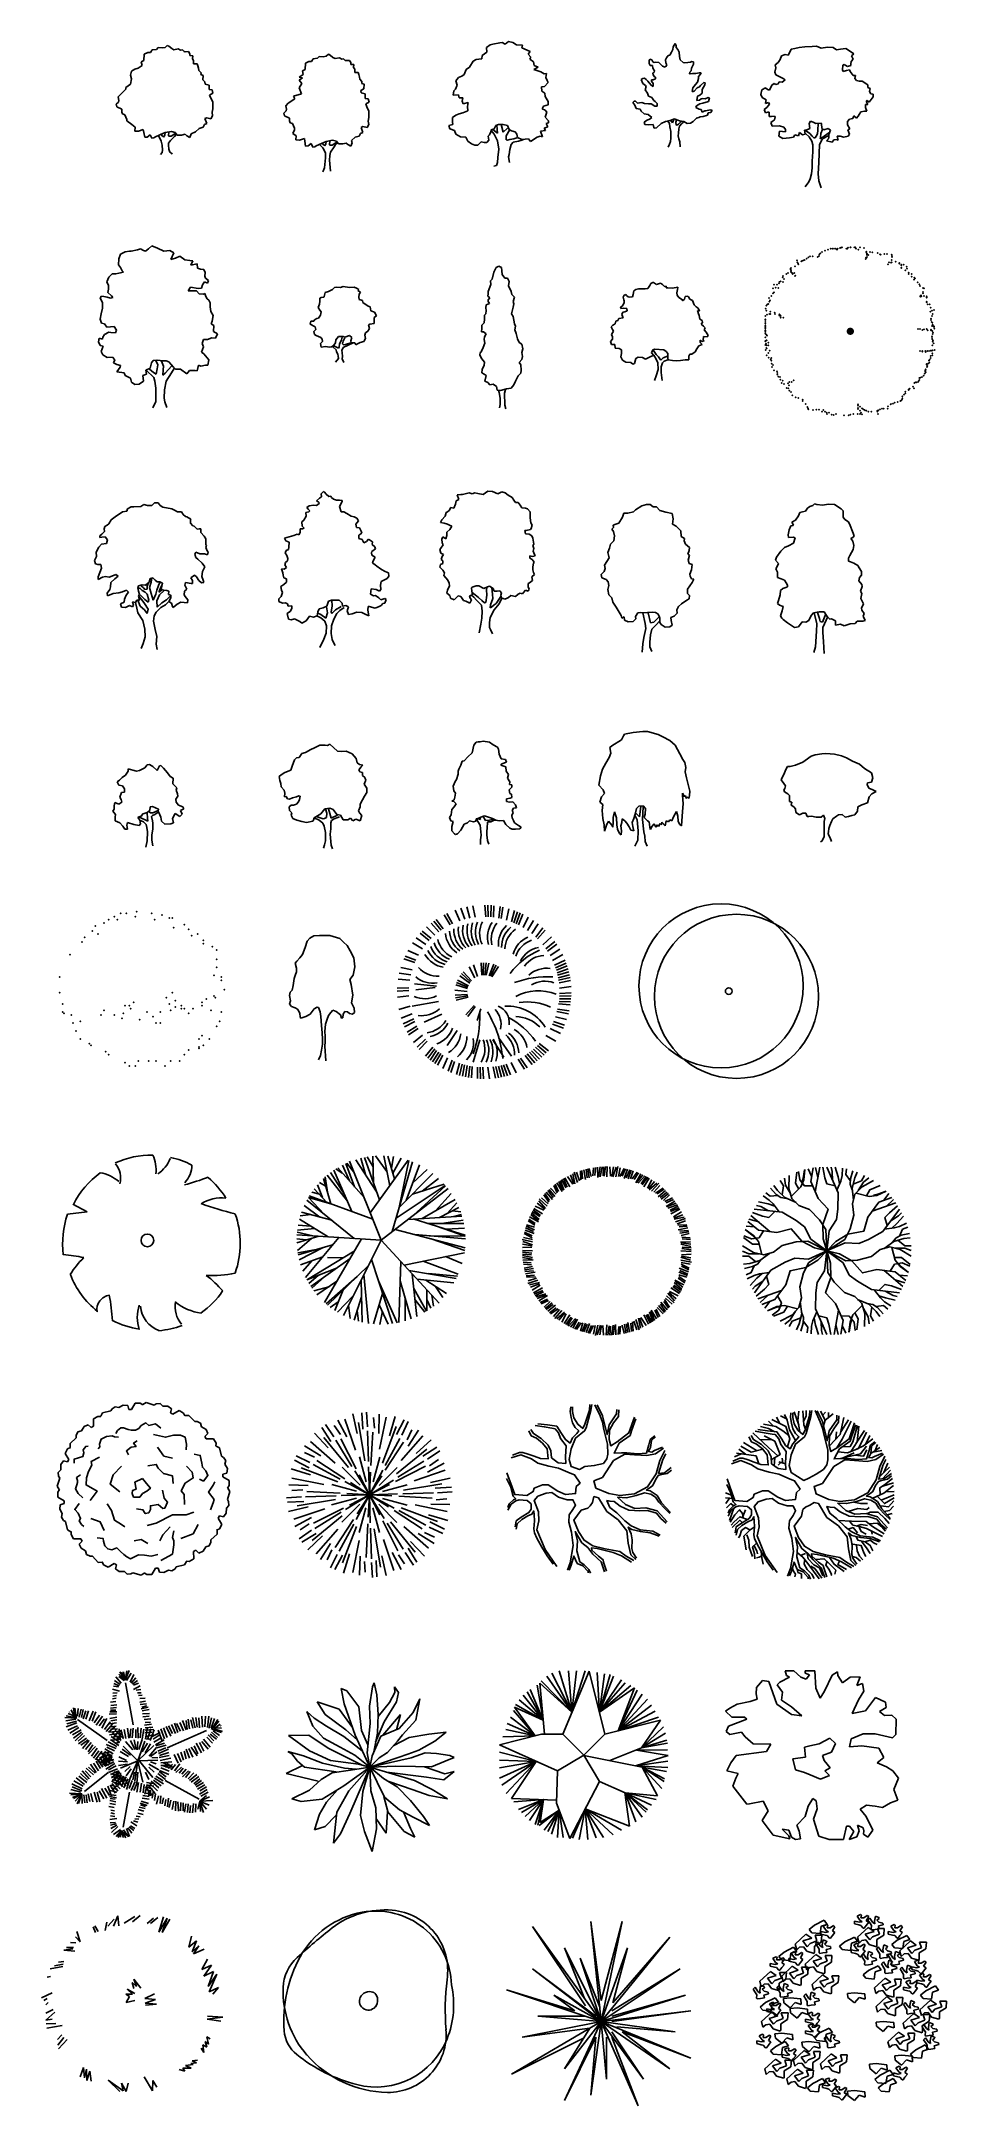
# Model space of a CAD drawing. Header units: metres. Extents: x -282 to 3977, y 160 to 949.
# Drawn here: x 1470.6 to 1535, y 176.6 to 323.6 of the extents above; entities that cross this region are included whole.
import ezdxf

# ---------------------------------------------------------------- set-up
doc = ezdxf.new("R2010")
doc.units = ezdxf.units.M
doc.layers.get('0').update_dxf_attribs({"color": 6})
doc.layers.add('Cadastre Land Parcels_SP_EXT', color=7, linetype='Continuous')
doc.styles.get("Standard").update_dxf_attribs({"font": 'ARIAL.TTF'})

# ---------------------------------------------------------------- blocks, each defined once
blk = doc.blocks.new('TREE01E')
for p, q in [((-0.73, 7.3), (-0.62, 7.42)), ((-0.62, 7.42), (-0.32, 7.4)), ((-0.32, 7.4), (-0.11, 7.44)), ((-0.11, 7.44), (0.04, 7.58)), ((0.04, 7.58), (0.16, 7.52)), ((0.16, 7.52), (0.36, 7.35)), ((0.36, 7.35), (0.51, 7.27)), ((-2.5, 5.74), (-2.27, 5.9)), ((-2.27, 5.9), (-2.04, 5.96)), ((-2.04, 5.96), (-1.75, 6.15)), ((-1.81, 6.4), (-1.62, 6.5)), ((-1.75, 6.15), (-1.81, 6.4)), ((-1.62, 6.5), (-1.6, 6.95)), ((-1.6, 6.95), (-1.35, 7.07)), ((-1.35, 7.07), (-1.16, 7.07)), ((-1.16, 7.07), (-1.04, 7.26)), ((-1.04, 7.26), (-0.73, 7.3)), ((0.51, 7.27), (0.82, 7.33)), ((0.82, 7.33), (0.99, 7.24)), ((0.99, 7.24), (1.11, 7.26)), ((1.11, 7.26), (1.25, 7.14)), ((1.25, 7.14), (1.3, 7.13)), ((1.3, 7.13), (1.54, 7.14)), ((1.54, 7.14), (1.64, 6.99)), ((1.64, 6.99), (1.64, 6.86)), ((1.64, 6.86), (1.85, 6.84)), ((1.85, 6.84), (1.83, 6.63)), ((1.83, 6.63), (1.91, 6.51)), ((1.91, 6.51), (1.91, 6.28)), ((1.91, 6.28), (2.16, 6.28)), ((2.16, 6.28), (2.2, 6.13)), ((2.2, 6.13), (2.26, 5.95)), ((2.26, 5.95), (2.28, 5.8)), ((-3.28, 4.09), (-2.92, 4.46)), ((-2.92, 4.59), (-2.57, 4.81)), ((-2.92, 4.46), (-2.92, 4.59)), ((-2.59, 5.47), (-2.5, 5.74)), ((-2.51, 5.2), (-2.59, 5.47)), ((-2.57, 4.81), (-2.51, 5.2)), ((2.28, 5.8), (2.44, 5.63)), ((2.44, 5.63), (2.42, 5.51)), ((2.42, 5.51), (2.59, 5.45)), ((2.59, 5.45), (2.56, 5.12)), ((2.56, 5.12), (2.7, 4.99)), ((2.7, 4.99), (2.74, 4.83)), ((2.74, 4.83), (3.01, 4.76)), ((3.01, 4.76), (3.01, 4.43)), ((3.01, 4.43), (3.22, 4.41)), ((3.22, 4.41), (3.28, 4.18)), ((-3.6, 3.39), (-3.43, 3.55)), ((-3.54, 3.2), (-3.6, 3.39)), ((-3.19, 3.04), (-3.54, 3.2)), ((-3.45, 3.92), (-3.28, 4.09)), ((-3.41, 3.66), (-3.45, 3.92)), ((-3.43, 3.55), (-3.41, 3.66)), ((-3.19, 2.83), (-3.19, 3.04)), ((3.28, 4.18), (3.05, 4.04)), ((3.05, 4.04), (3.15, 3.77)), ((3.15, 3.77), (3.27, 3.56)), ((3.27, 3.07), (3.22, 2.82)), ((3.27, 3.56), (3.27, 3.07)), ((-3.15, 2.71), (-3.19, 2.83)), ((-2.98, 2.64), (-3.15, 2.71)), ((-2.84, 2.31), (-2.98, 2.64)), ((-2.84, 2.2), (-2.84, 2.31)), ((-2.49, 1.94), (-2.84, 2.2)), ((-2.25, 1.77), (-2.49, 1.94)), ((-2.27, 1.48), (-2.25, 1.77)), ((-2.02, 1.47), (-2.27, 1.48)), ((-1.67, 1.59), (-2.02, 1.47)), ((-1.63, 1.39), (-1.67, 1.59)), ((2.3, 1.67), (2.04, 1.44)), ((2.58, 1.75), (2.3, 1.67)), ((2.68, 1.95), (2.58, 1.75)), ((2.85, 2.02), (2.68, 1.95)), ((2.85, 2.43), (2.72, 2.37)), ((2.72, 2.37), (2.85, 2.02)), ((3.14, 2.36), (2.85, 2.43)), ((3.26, 2.57), (3.14, 2.36)), ((3.22, 2.82), (3.26, 2.57)), ((-1.57, 1.04), (-1.63, 1.39)), ((-1.4, 1.06), (-1.57, 1.04)), ((-1.19, 1.22), (-1.4, 1.06)), ((-1.07, 0.97), (-1.19, 1.22)), ((-0.91, 0.99), (-1.07, 0.97)), ((-0.84, 1.05), (-0.91, 0.99)), ((-0.45, 1.23), (-0.84, 1.05)), ((-0.39, 0.76), (-0.58, 1.17)), ((-0.11, 1.38), (-0.45, 1.23)), ((-0.39, 1.23), (-0.3, 1.13)), ((-0.33, 0.47), (-0.39, 0.76)), ((-0.31, 0.13), (-0.33, 0.47)), ((-0.33, -0.05), (-0.31, 0.13)), ((-0.3, 1.13), (-0.24, 1.06)), ((-0.24, 1.06), (-0.14, 1.19)), ((-0.14, 1.19), (-0.11, 1.38)), ((0.33, 1.46), (-0.11, 1.38)), ((0.12, 0.63), (0.27, 0.81)), ((0.12, 0.48), (0.12, 0.63)), ((0.16, 0.19), (0.12, 0.48)), ((0.15, 1.38), (0.13, 1.19)), ((0.13, 1.19), (0.15, 1.11)), ((0.15, 1.11), (0.31, 1.11)), ((0.22, -0.01), (0.16, 0.19)), ((0.27, 0.81), (0.46, 1)), ((0.31, 1.11), (0.64, 1.33)), ((0.61, 1.39), (0.33, 1.46)), ((0.46, 1), (0.54, 1.1)), ((0.54, 1.1), (0.69, 1.27)), ((0.75, 1.2), (0.61, 1.39)), ((1.06, 1.2), (0.75, 1.2)), ((1.31, 1.26), (1.06, 1.2)), ((1.43, 1.15), (1.31, 1.26)), ((1.64, 1.03), (1.43, 1.15)), ((1.74, 1.28), (1.64, 1.03)), ((2.04, 1.44), (1.74, 1.28)), ((-0.44, -0.18), (-0.33, -0.05)), ((0.34, -0.1), (0.22, -0.01)), ((0.38, -0.16), (0.34, -0.1))]:
    blk.add_line(p, q)
at = {"flags": 1}
blk.add_attdef('Z', (0, 0), '', height=0.2, dxfattribs=at)
blk = doc.blocks.new('TREE02E')
for p, q in [((-1.7, 7.11), (-1.68, 7.56)), ((-1.68, 7.56), (-1.43, 7.68)), ((-1.43, 7.68), (-1.24, 7.68)), ((-1.24, 7.68), (-1.12, 7.87)), ((-1.12, 7.87), (-0.82, 7.91)), ((-0.82, 7.91), (-0.7, 8.03)), ((-0.7, 8.03), (-0.41, 8.01)), ((-0.41, 8.01), (-0.2, 8.05)), ((-0.2, 8.05), (-0.04, 8.19)), ((-0.04, 8.19), (0.08, 8.13)), ((0.08, 8.13), (0.27, 7.96)), ((0.27, 7.96), (0.43, 7.88)), ((0.43, 7.88), (0.74, 7.94)), ((0.74, 7.94), (0.91, 7.85)), ((0.91, 7.85), (1.03, 7.87)), ((1.03, 7.87), (1.16, 7.75)), ((1.16, 7.75), (1.22, 7.74)), ((1.22, 7.74), (1.45, 7.75)), ((1.45, 7.75), (1.55, 7.6)), ((1.55, 7.6), (1.55, 7.47)), ((1.55, 7.47), (1.76, 7.45)), ((1.76, 7.45), (1.75, 7.24)), ((-2.13, 5.81), (-1.94, 6.1)), ((-2.12, 6.56), (-1.83, 6.76)), ((-1.89, 6.51), (-2.12, 6.56)), ((-2.12, 6.35), (-1.89, 6.51)), ((-1.94, 6.1), (-2.12, 6.35)), ((-1.89, 7.01), (-1.7, 7.11)), ((-1.83, 6.76), (-1.89, 7.01)), ((1.75, 7.24), (1.83, 7.12)), ((1.83, 7.12), (1.83, 6.89)), ((1.83, 6.89), (2.08, 6.89)), ((2.08, 6.89), (2.12, 6.74)), ((2.12, 6.74), (2.18, 6.56)), ((2.18, 6.56), (2.2, 6.41)), ((2.2, 6.41), (2.35, 6.24)), ((2.35, 6.24), (2.34, 6.12)), ((2.34, 6.12), (2.51, 6.06)), ((2.51, 6.06), (2.47, 5.73)), ((-3.07, 4.53), (-2.9, 4.7)), ((-3.03, 4.27), (-3.07, 4.53)), ((-2.9, 4.7), (-2.43, 5.01)), ((-2.53, 5.2), (-1.95, 5.38)), ((-2.43, 5.01), (-2.53, 5.2)), ((-1.95, 5.38), (-2.13, 5.81)), ((2.47, 5.73), (2.26, 5.6)), ((2.26, 5.6), (2.3, 5.44)), ((2.3, 5.44), (2.58, 5.37)), ((2.58, 5.37), (2.58, 5.04)), ((2.58, 5.04), (2.79, 5.02)), ((2.85, 4.79), (2.62, 4.65)), ((2.62, 4.65), (2.72, 4.38)), ((2.79, 5.02), (2.85, 4.79)), ((-3.22, 4), (-3.05, 4.16)), ((-3.16, 3.81), (-3.22, 4)), ((-2.81, 3.65), (-3.16, 3.81)), ((-3.05, 4.16), (-3.03, 4.27)), ((-2.81, 3.44), (-2.81, 3.65)), ((-2.77, 3.32), (-2.81, 3.44)), ((-2.6, 3.25), (-2.77, 3.32)), ((-2.46, 2.92), (-2.6, 3.25)), ((2.42, 3.04), (2.29, 2.98)), ((2.29, 2.98), (2.42, 2.63)), ((2.71, 2.97), (2.42, 3.04)), ((2.83, 3.18), (2.71, 2.97)), ((2.72, 4.38), (2.83, 4.17)), ((2.84, 3.68), (2.78, 3.43)), ((2.78, 3.43), (2.83, 3.18)), ((2.83, 4.17), (2.84, 3.68)), ((-2.57, 2.55), (-2.46, 2.81)), ((-2.34, 2.38), (-2.57, 2.55)), ((-2.46, 2.81), (-2.46, 2.92)), ((-2.36, 2.09), (-2.34, 2.38)), ((-2.1, 2.08), (-2.36, 2.09)), ((-1.75, 2.2), (-2.1, 2.08)), ((-1.71, 2), (-1.75, 2.2)), ((-1.66, 1.65), (-1.71, 2)), ((-1.48, 1.67), (-1.66, 1.65)), ((-1.27, 1.83), (-1.48, 1.67)), ((-1.15, 1.58), (-1.27, 1.83)), ((-1, 1.6), (-1.15, 1.58)), ((-0.92, 1.66), (-1, 1.6)), ((-0.54, 1.83), (-0.92, 1.66)), ((-0.64, 1.75), (-0.43, 1.52)), ((-0.19, 1.99), (-0.54, 1.83)), ((-0.47, 1.84), (-0.38, 1.74)), ((-0.43, 1.52), (-0.25, 1.17)), ((-0.38, 1.74), (-0.32, 1.67)), ((-0.32, 1.67), (-0.23, 1.8)), ((-0.23, 1.8), (-0.19, 1.99)), ((0.24, 2.07), (-0.19, 1.99)), ((0.07, 1.99), (0.04, 1.8)), ((0.04, 1.8), (0.07, 1.72)), ((0.07, 1.72), (0.22, 1.72)), ((0.38, 1.61), (0.1, 1.23)), ((0.22, 1.72), (0.55, 1.94)), ((0.53, 2), (0.24, 2.07)), ((0.38, 1.61), (0.45, 1.71)), ((0.45, 1.71), (0.61, 1.88)), ((0.67, 1.81), (0.53, 2)), ((0.98, 1.81), (0.67, 1.81)), ((1.23, 1.87), (0.98, 1.81)), ((1.34, 1.76), (1.23, 1.87)), ((1.56, 1.64), (1.34, 1.76)), ((1.65, 1.89), (1.56, 1.64)), ((1.87, 2.28), (1.61, 2.05)), ((1.61, 2.05), (1.65, 1.89)), ((2.15, 2.36), (1.87, 2.28)), ((2.25, 2.56), (2.15, 2.36)), ((2.42, 2.63), (2.25, 2.56)), ((-0.32, 0.11), (-0.43, -0.17)), ((-0.25, 0.82), (-0.32, 0.11)), ((-0.25, 1.17), (-0.25, 0.82)), ((0.06, 0.98), (0.04, 0.65)), ((0.04, 0.65), (0.11, -0.14)), ((0.1, 1.23), (0.06, 0.98))]:
    blk.add_line(p, q)
at = {"flags": 1}
blk.add_attdef('Z', (0, 0), '', height=0.2, dxfattribs=at)
blk = doc.blocks.new('TREE03E')
for p, q in [((-1.15, 8.67), (-0.89, 8.85)), ((-0.89, 8.85), (-0.7, 8.91)), ((-0.7, 8.91), (-0.2, 9.01)), ((-0.2, 9.01), (-0.04, 9.03)), ((-0.04, 9.03), (0.17, 8.9)), ((0.17, 8.9), (0.42, 9.11)), ((0.42, 9.11), (0.73, 9.03)), ((0.73, 9.03), (0.98, 8.87)), ((0.98, 8.87), (1.41, 8.83)), ((1.41, 8.83), (1.37, 8.64)), ((-2.37, 7.27), (-2.09, 7.7)), ((-2.09, 7.7), (-1.89, 7.81)), ((-1.89, 7.81), (-1.7, 7.84)), ((-1.7, 7.84), (-1.49, 7.86)), ((-1.49, 7.86), (-1.45, 8.11)), ((-1.45, 8.11), (-1.14, 8.35)), ((-1.14, 8.35), (-1.15, 8.67)), ((1.37, 8.64), (1.96, 8.39)), ((1.96, 8.39), (1.82, 8.19)), ((1.82, 8.19), (2.01, 7.98)), ((2.01, 7.98), (1.94, 7.83)), ((1.94, 7.83), (2.19, 7.65)), ((2.19, 7.65), (2.23, 7.4)), ((2.23, 7.4), (2.52, 7.27)), ((-3.35, 5.71), (-3.25, 5.99)), ((-3.33, 6.29), (-3.14, 6.53)), ((-3.25, 5.99), (-3.33, 6.29)), ((-3.14, 6.53), (-2.91, 6.63)), ((-2.91, 6.63), (-2.74, 6.75)), ((-2.74, 6.75), (-2.61, 7.11)), ((-2.61, 7.11), (-2.37, 7.27)), ((2.52, 7.27), (2.21, 7.1)), ((2.21, 7.1), (2.51, 7.02)), ((2.51, 7.02), (2.72, 6.94)), ((2.72, 6.94), (2.95, 6.79)), ((2.98, 5.9), (2.75, 5.88)), ((2.95, 6.79), (3.11, 6.83)), ((3.23, 6.19), (2.98, 5.9)), ((3.11, 6.83), (3.07, 6.54)), ((3.07, 6.54), (3.17, 6.33)), ((3.17, 6.33), (3.23, 6.19)), ((-3.52, 5.29), (-3.48, 5.58)), ((-3.15, 5.31), (-3.52, 5.29)), ((-3.48, 5.58), (-3.35, 5.71)), ((-3.09, 5.1), (-3.15, 5.31)), ((-2.84, 5.1), (-3.09, 5.1)), ((-2.88, 4.85), (-2.84, 5.1)), ((-2.82, 4.66), (-2.88, 4.85)), ((-2.45, 4.75), (-2.82, 4.66)), ((-2.51, 4.47), (-2.45, 4.75)), ((-2.48, 4.17), (-2.51, 4.47)), ((2.75, 5.88), (2.79, 5.57)), ((2.79, 5.57), (3, 5.42)), ((2.91, 4.49), (2.8, 4.31)), ((3.24, 4.6), (2.91, 4.49)), ((3, 5.42), (3.03, 5.18)), ((3.03, 5.18), (3.16, 4.94)), ((3.16, 4.94), (3.24, 4.82)), ((3.24, 4.82), (3.24, 4.6)), ((-3.83, 3.13), (-3.54, 3.2)), ((-3.75, 2.89), (-3.83, 3.13)), ((-3.58, 3.35), (-3.56, 3.7)), ((-3.54, 3.2), (-3.58, 3.35)), ((-3.56, 3.7), (-3.33, 3.86)), ((-3.33, 3.86), (-3.1, 3.94)), ((-3.1, 3.94), (-2.83, 4.02)), ((-2.83, 4.02), (-2.48, 4.17)), ((-0.48, 3.11), (-0.6, 2.89)), ((-0.31, 3.2), (-0.48, 3.11)), ((-0.36, 2.58), (-0.42, 3.14)), ((0.04, 3.2), (-0.31, 3.2)), ((-0.1, 3.2), (0.04, 2.65)), ((0.33, 3.11), (0.04, 3.2)), ((0.47, 2.84), (0.33, 3.11)), ((2.8, 4.31), (3.03, 4.22)), ((3.2, 3.03), (2.94, 2.94)), ((3.13, 4.08), (3.01, 3.71)), ((3.01, 3.71), (3.25, 3.46)), ((3.03, 4.22), (3.13, 4.08)), ((3.27, 3.31), (3.1, 3.25)), ((3.1, 3.25), (3.2, 3.03)), ((3.25, 3.46), (3.27, 3.31)), ((-3.44, 2.77), (-3.75, 2.89)), ((-3.34, 2.5), (-3.44, 2.77)), ((-3.01, 2.31), (-3.34, 2.5)), ((-2.62, 2.28), (-3.01, 2.31)), ((-2.47, 2.01), (-2.62, 2.28)), ((-2.23, 1.81), (-2.47, 2.01)), ((-1.98, 1.72), (-2.23, 1.81)), ((-1.77, 1.72), (-1.98, 1.72)), ((-1.54, 1.95), (-1.77, 1.72)), ((-1.33, 1.92), (-1.54, 1.95)), ((-1.13, 1.9), (-1.33, 1.92)), ((-0.98, 2.07), (-1.13, 1.9)), ((-0.94, 2.46), (-1.04, 2.37)), ((-1.04, 2.37), (-0.98, 2.07)), ((-0.85, 2.68), (-0.94, 2.46)), ((-0.83, 2.81), (-0.85, 2.68)), ((-0.6, 2.89), (-0.83, 2.81)), ((-0.61, 2.5), (-0.81, 2.77)), ((-0.71, 2.83), (-0.36, 2.58)), ((-0.36, 2.02), (-0.61, 2.5)), ((-0.28, 1.44), (-0.36, 2.02)), ((0.04, 2.65), (0.35, 2.93)), ((0.49, 2.78), (0.24, 2.39)), ((0.24, 2.39), (0.24, 2.11)), ((0.24, 2.11), (0.34, 2.07)), ((0.34, 2.07), (0.51, 2.12)), ((0.62, 2.73), (0.47, 2.84)), ((0.61, 1.76), (0.5, 1.41)), ((0.51, 2.12), (0.8, 2.16)), ((0.75, 1.93), (0.61, 1.76)), ((0.88, 2.67), (0.62, 2.73)), ((1.12, 2.01), (0.75, 1.93)), ((0.8, 2.16), (1.01, 2.24)), ((1.01, 2.5), (0.88, 2.67)), ((1.05, 2.27), (1.01, 2.5)), ((1.36, 2.13), (1.05, 2.27)), ((1.46, 2.09), (1.12, 2.01)), ((1.83, 2.17), (1.36, 2.13)), ((1.98, 1.98), (1.83, 2.17)), ((2.45, 2.28), (1.98, 1.98)), ((2.66, 2.36), (2.45, 2.28)), ((2.82, 2.32), (2.66, 2.36)), ((3.04, 2.76), (2.7, 2.72)), ((2.7, 2.72), (2.82, 2.32)), ((2.94, 2.94), (3.04, 2.76)), ((-0.63, 0.22), (-0.44, 0.26)), ((-0.44, 0.26), (-0.36, 0.49)), ((-0.36, 0.49), (-0.35, 0.84)), ((-0.35, 0.84), (-0.28, 1.44)), ((0.47, 1.06), (0.42, 0.88)), ((0.42, 0.88), (0.49, 0.48)), ((0.5, 1.41), (0.47, 1.06))]:
    blk.add_line(p, q)
at = {"flags": 1}
blk.add_attdef('Z', (0, 0), '', height=0.2, dxfattribs=at)
blk = doc.blocks.new('TREE04E')
for p, q in [((-0.26, 7.28), (-0.25, 7.47)), ((-0.25, 7.47), (-0.09, 7.71)), ((-0.09, 7.71), (-0.02, 7.55)), ((-0.02, 7.55), (-0.03, 7.44)), ((-0.03, 7.44), (0.1, 7.28)), ((-1.94, 6.51), (-1.9, 6.61)), ((-1.94, 6.3), (-1.94, 6.51)), ((-1.88, 6.16), (-1.94, 6.3)), ((-1.9, 6.61), (-1.77, 6.55)), ((-1.71, 6.16), (-1.88, 6.16)), ((-1.77, 6.55), (-1.69, 6.42)), ((-1.68, 5.95), (-1.71, 6.16)), ((-1.69, 6.42), (-1.59, 6.36)), ((-1.57, 5.78), (-1.68, 5.95)), ((-1.59, 6.36), (-1.49, 6.38)), ((-1.49, 6.38), (-1.26, 6.36)), ((-1.26, 6.36), (-1.13, 6.21)), ((-1.13, 6.21), (-0.99, 6.11)), ((-0.99, 6.11), (-0.82, 6.02)), ((-0.82, 6.02), (-0.76, 6.09)), ((-0.78, 6.56), (-0.72, 6.7)), ((-0.76, 6.35), (-0.78, 6.56)), ((-0.7, 6.19), (-0.76, 6.35)), ((-0.76, 6.09), (-0.7, 6.19)), ((-0.72, 6.7), (-0.59, 6.85)), ((-0.59, 6.85), (-0.49, 6.89)), ((-0.49, 6.89), (-0.36, 7.09)), ((-0.36, 7.09), (-0.26, 7.28)), ((0.1, 7.28), (0.18, 7.11)), ((0.18, 7.11), (0.21, 6.78)), ((0.21, 6.78), (0.26, 6.55)), ((0.26, 6.55), (0.46, 6.36)), ((0.46, 6.36), (0.58, 6.34)), ((0.58, 6.34), (0.79, 6.36)), ((0.79, 6.36), (0.98, 6.38)), ((0.98, 6.38), (1.08, 6.44)), ((1.05, 5.95), (1.03, 5.78)), ((1.14, 6.11), (1.05, 5.95)), ((1.08, 6.44), (1.2, 6.4)), ((1.2, 6.25), (1.14, 6.11)), ((1.2, 6.4), (1.2, 6.25)), ((-2.53, 5.15), (-2.41, 5.23)), ((-2.39, 4.88), (-2.53, 5.15)), ((-2.41, 5.23), (-2.28, 5.25)), ((-2.22, 4.73), (-2.39, 4.88)), ((-2.28, 5.25), (-2.16, 5.15)), ((-2.24, 4.42), (-2.16, 4.65)), ((-2.08, 4.19), (-2.24, 4.42)), ((-2.16, 4.65), (-2.22, 4.73)), ((-2.16, 5.15), (-2.05, 5.04)), ((-2.05, 5.04), (-1.95, 4.92)), ((-1.95, 4.92), (-1.79, 4.73)), ((-1.79, 4.73), (-1.7, 4.62)), ((-1.78, 5.14), (-1.66, 5.12)), ((-1.78, 5.04), (-1.78, 5.14)), ((-1.66, 4.87), (-1.78, 5.04)), ((-1.7, 4.62), (-1.66, 4.72)), ((-1.68, 5.61), (-1.59, 5.68)), ((-1.66, 5.49), (-1.68, 5.61)), ((-1.56, 5.35), (-1.66, 5.49)), ((-1.66, 5.12), (-1.51, 5.2)), ((-1.66, 4.72), (-1.66, 4.87)), ((-1.59, 5.68), (-1.57, 5.78)), ((-1.49, 5.31), (-1.56, 5.35)), ((-1.51, 5.2), (-1.49, 5.31)), ((0.95, 5.68), (0.91, 5.55)), ((0.91, 5.55), (0.97, 5.55)), ((1.03, 5.78), (0.95, 5.68)), ((0.97, 5.55), (1.13, 5.57)), ((1.14, 4.45), (1.1, 4.31)), ((1.13, 5.57), (1.24, 5.57)), ((1.15, 4.56), (1.14, 4.45)), ((1.34, 4.8), (1.15, 4.56)), ((1.24, 5.57), (1.38, 5.57)), ((1.25, 4.33), (1.46, 4.55)), ((1.5, 4.97), (1.34, 4.8)), ((1.38, 5.57), (1.61, 5.63)), ((1.46, 4.55), (1.62, 4.63)), ((1.56, 5.22), (1.5, 4.97)), ((1.57, 5.36), (1.56, 5.22)), ((1.71, 5.53), (1.57, 5.36)), ((1.61, 5.63), (1.67, 5.63)), ((1.62, 4.63), (1.71, 4.72)), ((1.67, 5.63), (1.75, 5.63)), ((1.75, 5.63), (1.71, 5.53)), ((1.71, 4.72), (1.94, 4.95)), ((1.83, 4.43), (1.81, 4.18)), ((2.02, 4.78), (1.83, 4.43)), ((1.94, 4.95), (2.04, 4.92)), ((2.04, 4.92), (2.02, 4.78)), ((-3.12, 3.52), (-3.02, 3.6)), ((-2.98, 3.33), (-3.12, 3.52)), ((-3.02, 3.6), (-2.93, 3.6)), ((-2.88, 3.1), (-2.98, 3.33)), ((-2.93, 3.6), (-2.79, 3.46)), ((-2.59, 3.04), (-2.88, 3.1)), ((-2.79, 3.46), (-2.63, 3.49)), ((-2.63, 3.49), (-2.48, 3.51)), ((-2.53, 2.89), (-2.59, 3.04)), ((-2.48, 3.51), (-2.28, 3.45)), ((-2.28, 3.45), (-2, 3.41)), ((-2, 3.97), (-2.08, 4.19)), ((-1.77, 3.88), (-2, 3.97)), ((-2, 3.41), (-1.8, 3.42)), ((-1.8, 3.42), (-1.55, 3.26)), ((-1.61, 3.65), (-1.77, 3.88)), ((-1.53, 3.59), (-1.61, 3.65)), ((-1.55, 3.26), (-1.38, 3.26)), ((-1.39, 3.44), (-1.53, 3.59)), ((-1.38, 3.26), (-1.39, 3.44)), ((1.1, 4.31), (1.18, 4.29)), ((1.18, 4.29), (1.25, 4.33)), ((1.42, 3.29), (1.36, 3.15)), ((1.36, 3.15), (1.61, 3.03)), ((1.65, 3.42), (1.42, 3.29)), ((1.5, 3.96), (1.43, 3.65)), ((1.43, 3.65), (1.62, 3.68)), ((1.66, 4.04), (1.5, 3.96)), ((1.61, 3.03), (1.74, 3.02)), ((1.62, 3.68), (1.74, 3.77)), ((1.86, 3.46), (1.65, 3.42)), ((1.81, 4.18), (1.66, 4.04)), ((1.74, 3.77), (1.85, 3.79)), ((1.74, 3.02), (1.82, 2.84)), ((1.85, 3.79), (2.03, 3.77)), ((2.26, 3.58), (1.86, 3.46)), ((2.03, 3.77), (2.24, 3.87)), ((2.08, 2.92), (2.39, 3)), ((2.24, 3.87), (2.34, 3.85)), ((2.34, 3.85), (2.26, 3.58)), ((2.39, 3), (2.54, 2.96)), ((2.54, 2.96), (2.43, 2.81)), ((-2.3, 2.72), (-2.53, 2.89)), ((-2.31, 2.11), (-2.14, 2.23)), ((-2.27, 1.96), (-2.31, 2.11)), ((-2.01, 2.66), (-2.3, 2.72)), ((-2, 1.92), (-2.27, 1.96)), ((-2.14, 2.23), (-1.87, 2.35)), ((-1.77, 2.45), (-2.01, 2.66)), ((-1.67, 1.95), (-2, 1.92)), ((-1.87, 2.35), (-1.77, 2.45)), ((-1.63, 1.73), (-1.67, 1.95)), ((-1.6, 1.69), (-1.63, 1.73)), ((-1.44, 1.72), (-1.6, 1.69)), ((-1.09, 2.03), (-1.44, 1.72)), ((-0.79, 2.16), (-1.09, 2.03)), ((-0.46, 2.24), (-0.79, 2.16)), ((-0.51, 2.01), (-0.63, 2.19)), ((-0.47, 1.78), (-0.51, 2.01)), ((-0.41, 1.45), (-0.47, 1.78)), ((-0.15, 2.35), (-0.46, 2.24)), ((-0.4, 2.24), (-0.3, 2.07)), ((-0.3, 2.07), (-0.17, 2.35)), ((0.2, 2.21), (-0.15, 2.35)), ((-0.05, 2.11), (-0.01, 2.29)), ((-0.03, 1.9), (-0.05, 2.11)), ((0.07, 1.92), (-0.03, 1.9)), ((0.14, 1.98), (0.07, 1.92)), ((0.15, 1.65), (0.13, 1.34)), ((0.32, 2.16), (0.14, 1.98)), ((0.21, 1.82), (0.15, 1.65)), ((0.51, 2.16), (0.2, 2.21)), ((0.38, 2.02), (0.21, 1.82)), ((0.38, 2.02), (0.5, 2.12)), ((0.75, 2.02), (0.51, 2.16)), ((0.98, 2.05), (0.75, 2.02)), ((1.19, 2.16), (0.98, 2.05)), ((1.42, 2.4), (1.19, 2.16)), ((1.59, 2.45), (1.42, 2.4)), ((1.67, 2.49), (1.59, 2.45)), ((1.9, 2.53), (1.67, 2.49)), ((1.82, 2.84), (2.02, 2.92)), ((2.19, 2.61), (1.9, 2.53)), ((2.02, 2.92), (2.08, 2.92)), ((2.25, 2.77), (2.19, 2.61)), ((2.43, 2.81), (2.25, 2.77)), ((-0.6, 0.33), (-0.5, 0.54)), ((-0.5, 0.54), (-0.43, 0.74)), ((-0.43, 0.74), (-0.41, 0.97)), ((-0.41, 0.97), (-0.41, 1.45)), ((0.13, 1.34), (0.11, 1.15)), ((0.11, 1.15), (0.17, 0.92)), ((0.17, 0.92), (0.23, 0.72)), ((0.23, 0.72), (0.26, 0.35))]:
    blk.add_line(p, q)
at = {"flags": 1}
blk.add_attdef('Z', (0, 0), '', height=0.2, dxfattribs=at)
blk = doc.blocks.new('TREE05E')
for p, q in [((-2.88, 8.66), (-2.67, 8.84)), ((-2.67, 8.84), (-2.53, 9.05)), ((-2.53, 9.05), (-2.42, 9.31)), ((-2.42, 9.31), (-2.17, 9.41)), ((-2.17, 9.41), (-1.95, 9.35)), ((-1.95, 9.35), (-1.88, 9.47)), ((-1.88, 9.47), (-1.75, 9.78)), ((-1.75, 9.78), (-1.48, 9.84)), ((-1.48, 9.84), (-1.17, 9.9)), ((-1.17, 9.9), (-0.76, 9.94)), ((-0.76, 9.94), (-0.24, 9.98)), ((-0.24, 9.98), (0.07, 9.99)), ((0.07, 9.99), (0.4, 9.85)), ((0.4, 9.85), (0.85, 9.92)), ((0.85, 9.92), (1.25, 9.9)), ((1.25, 9.9), (1.49, 9.74)), ((1.49, 9.74), (1.76, 9.78)), ((1.76, 9.78), (2.14, 9.83)), ((2.14, 9.83), (2.4, 9.67)), ((2.4, 9.67), (2.71, 9.44)), ((2.52, 8.9), (2.5, 8.75)), ((2.67, 9.08), (2.52, 8.9)), ((2.71, 9.44), (2.56, 9.31)), ((2.56, 9.31), (2.67, 9.08)), ((-3.12, 7.21), (-2.94, 7.35)), ((-2.94, 7.35), (-2.83, 7.27)), ((-2.9, 8.14), (-2.82, 8.45)), ((-2.82, 7.95), (-2.9, 8.14)), ((-2.82, 8.45), (-2.88, 8.66)), ((-2.31, 7.69), (-2.82, 7.95)), ((-2.67, 7.31), (-2.6, 7.45)), ((-2.6, 7.45), (-2.39, 7.43)), ((-2.39, 7.43), (-2.17, 7.61)), ((-2.17, 7.61), (-2.31, 7.69)), ((1.94, 8.65), (1.91, 8.32)), ((1.91, 8.32), (1.95, 8.2)), ((2.04, 8.69), (1.94, 8.65)), ((1.95, 8.2), (2.19, 8.26)), ((2.27, 8.55), (2.04, 8.69)), ((2.19, 8.26), (2.41, 8.3)), ((2.5, 8.61), (2.27, 8.55)), ((2.41, 8.3), (2.47, 8.19)), ((2.47, 8.19), (2.68, 7.92)), ((2.5, 8.75), (2.5, 8.61)), ((2.68, 7.92), (2.85, 7.92)), ((2.85, 7.92), (2.8, 7.69)), ((2.8, 7.69), (2.92, 7.55)), ((2.92, 7.55), (3.09, 7.51)), ((3.09, 7.51), (3.31, 7.5)), ((3.31, 7.5), (3.71, 7.25)), ((-3.89, 6.55), (-3.83, 6.88)), ((-3.79, 6.34), (-3.89, 6.55)), ((-3.83, 6.88), (-3.56, 7.02)), ((-3.52, 6.18), (-3.79, 6.34)), ((-3.57, 5.91), (-3.55, 6.07)), ((-3.34, 5.99), (-3.57, 5.91)), ((-3.56, 7.02), (-3.43, 6.9)), ((-3.55, 6.07), (-3.52, 6.18)), ((-3.43, 6.9), (-3.27, 6.86)), ((-3.28, 5.86), (-3.34, 5.99)), ((-3.27, 6.86), (-3.12, 7.21)), ((-2.83, 7.27), (-2.67, 7.31)), ((3.66, 6.12), (3.6, 6.07)), ((3.6, 6.07), (3.72, 5.84)), ((3.82, 6.01), (3.66, 6.12)), ((3.71, 7.25), (3.71, 7.19)), ((3.71, 7.19), (3.71, 7.05)), ((3.71, 7.05), (3.87, 6.98)), ((4.09, 6.38), (3.82, 6.01)), ((3.87, 6.98), (3.83, 6.77)), ((3.83, 6.77), (3.93, 6.61)), ((3.93, 6.61), (4.09, 6.59)), ((4.09, 6.59), (4.09, 6.38)), ((-3.67, 5.49), (-3.46, 5.63)), ((-3.57, 5.25), (-3.67, 5.49)), ((-3.39, 5.29), (-3.57, 5.25)), ((-3.46, 5.63), (-3.28, 5.86)), ((-3.3, 5.29), (-3.39, 5.29)), ((-3.31, 4.99), (-3.3, 5.29)), ((-3.14, 4.99), (-3.31, 4.99)), ((-3.18, 4.56), (-2.92, 4.76)), ((-3.08, 4.31), (-3.18, 4.56)), ((-2.93, 5.01), (-3.14, 4.99)), ((-2.87, 4.95), (-2.93, 5.01)), ((-2.92, 4.76), (-2.87, 4.95)), ((-0.37, 4.66), (-0.45, 4.5)), ((-0.45, 4.5), (-0.4, 4.13)), ((-0.18, 4.58), (-0.37, 4.66)), ((0.02, 4.49), (-0.18, 4.58)), ((0.39, 4.51), (0.02, 4.49)), ((0.19, 4.49), (0.16, 4.02)), ((0.43, 4.5), (0.39, 4.51)), ((0.45, 4.14), (0.43, 4.5)), ((2.41, 4.8), (2.28, 4.64)), ((2.28, 4.64), (2.28, 4.39)), ((2.65, 4.84), (2.41, 4.8)), ((2.72, 5.03), (2.65, 4.84)), ((2.92, 4.86), (2.72, 5.03)), ((3.03, 5.02), (2.92, 4.86)), ((3.11, 5.14), (3.03, 5.02)), ((3.21, 5.33), (3.11, 5.14)), ((3.49, 5.37), (3.21, 5.33)), ((3.65, 5.37), (3.49, 5.37)), ((3.55, 5.84), (3.55, 5.64)), ((3.72, 5.84), (3.55, 5.84)), ((3.55, 5.64), (3.65, 5.37)), ((-2.57, 4.33), (-3.08, 4.31)), ((-2.61, 3.58), (-2.57, 3.95)), ((-2.32, 3.42), (-2.61, 3.58)), ((-2.26, 4.24), (-2.57, 4.33)), ((-2.57, 3.95), (-2.14, 3.91)), ((-1.85, 3.47), (-2.32, 3.42)), ((-2.13, 4.07), (-2.26, 4.24)), ((-2.14, 3.91), (-2.13, 4.07)), ((-1.58, 3.53), (-1.85, 3.47)), ((-1.48, 3.68), (-1.58, 3.53)), ((-1.21, 3.61), (-1.48, 3.68)), ((-1.14, 3.86), (-1.21, 3.61)), ((-0.93, 3.69), (-1.14, 3.86)), ((-0.75, 3.73), (-0.93, 3.69)), ((-0.79, 4.02), (-0.75, 3.73)), ((-0.67, 4.02), (-0.79, 4.02)), ((-0.46, 3.54), (-0.73, 3.77)), ((-0.42, 3.77), (-0.71, 4)), ((-0.4, 4.13), (-0.67, 4.02)), ((-0.27, 3.23), (-0.46, 3.54)), ((-0.25, 3.59), (-0.42, 3.77)), ((-0.2, 2.98), (-0.27, 3.23)), ((-0.13, 3.48), (-0.25, 3.59)), ((-0.2, 2.47), (-0.2, 2.98)), ((-0.03, 3.48), (-0.13, 3.48)), ((0.05, 3.58), (-0.03, 3.48)), ((0.14, 3.75), (0.05, 3.58)), ((0.16, 4.02), (0.14, 3.75)), ((0.22, 1.72), (0.28, 3)), ((0.28, 3), (0.49, 3.39)), ((0.61, 3.58), (0.32, 3.41)), ((0.32, 3.41), (0.34, 3.5)), ((0.34, 3.5), (0.37, 3.78)), ((0.37, 3.78), (0.49, 4.06)), ((0.59, 4.05), (0.45, 4.14)), ((0.49, 3.39), (0.95, 3.64)), ((0.89, 4.13), (0.59, 4.05)), ((0.94, 3.82), (0.61, 3.58)), ((0.78, 3.25), (0.92, 3.41)), ((1.19, 3.16), (0.78, 3.25)), ((1.05, 4.01), (0.89, 4.13)), ((0.92, 3.41), (0.95, 3.53)), ((0.94, 3.7), (1.05, 4.01)), ((0.95, 3.53), (0.94, 3.7)), ((1.29, 3.32), (1.19, 3.16)), ((1.5, 3.36), (1.29, 3.32)), ((1.6, 3.3), (1.5, 3.36)), ((1.53, 3.59), (1.6, 3.3)), ((1.75, 3.59), (1.53, 3.59)), ((2, 3.53), (1.75, 3.59)), ((2.31, 3.6), (2, 3.53)), ((2.28, 4.39), (2.44, 4.12)), ((2.44, 4.12), (2.29, 4.04)), ((2.29, 4.04), (2.42, 3.73)), ((2.42, 3.73), (2.31, 3.6)), ((-0.25, 1.81), (-0.2, 2.47)), ((-0.25, 1.33), (-0.25, 1.81)), ((0.18, 0.91), (0.22, 1.72)), ((-0.74, -0.01), (-0.47, 0.33)), ((-0.47, 0.33), (-0.38, 0.56)), ((-0.38, 0.56), (-0.3, 0.92)), ((-0.3, 0.92), (-0.25, 1.33)), ((0.23, 0.41), (0.18, 0.91)), ((0.39, -0.09), (0.23, 0.41))]:
    blk.add_line(p, q)
at = {"flags": 1}
blk.add_attdef('Z', (0, 0), '', height=0.2, dxfattribs=at)
blk = doc.blocks.new('TREE06E')
for p, q in [((-3.03, 10.1), (-3.01, 10.51)), ((-3.01, 10.51), (-2.88, 10.84)), ((-2.88, 10.84), (-2.54, 11.02)), ((-2.54, 11.02), (-2.24, 11.07)), ((-2.24, 11.07), (-2.11, 11.06)), ((-2.11, 11.06), (-1.66, 11.16)), ((-1.66, 11.16), (-1.45, 11.22)), ((-1.45, 11.22), (-1.24, 11.12)), ((-1.24, 11.12), (-1.1, 11.07)), ((-1.1, 11.07), (-0.89, 11.24)), ((-0.89, 11.24), (-0.64, 11.44)), ((-0.64, 11.44), (-0.25, 11.27)), ((-0.25, 11.27), (0.21, 11.06)), ((0.21, 11.06), (0.62, 11.12)), ((0.62, 11.12), (0.91, 10.94)), ((0.91, 10.94), (0.69, 10.48)), ((0.69, 10.48), (1.03, 10.56)), ((1.03, 10.56), (1.34, 10.7)), ((1.34, 10.7), (1.69, 10.45)), ((1.69, 10.45), (2.06, 10.41)), ((2.06, 10.41), (2.27, 10.37)), ((2.27, 10.37), (2.12, 10.06)), ((-3.85, 8.88), (-3.7, 9.21)), ((-3.73, 8.61), (-3.85, 8.88)), ((-3.7, 9.21), (-3.47, 9.44)), ((-3.47, 9.44), (-3.22, 9.46)), ((-3.22, 9.46), (-3, 9.5)), ((-2.89, 9.89), (-3.03, 10.1)), ((-3, 9.5), (-2.66, 9.58)), ((-2.76, 9.66), (-2.89, 9.89)), ((-2.66, 9.58), (-2.76, 9.66)), ((2.12, 10.06), (2.58, 10.17)), ((2.58, 10.17), (2.6, 9.86)), ((2.6, 9.86), (2.82, 9.78)), ((2.82, 9.78), (3.05, 9.76)), ((3.1, 8.87), (2.96, 8.66)), ((3.05, 9.76), (3.15, 9.55)), ((3.31, 8.78), (3.1, 8.87)), ((3.15, 9.55), (3.13, 9.28)), ((3.13, 9.28), (3.17, 9.13)), ((3.17, 9.13), (3.38, 8.97)), ((3.38, 8.97), (3.31, 8.78)), ((-4.33, 7.75), (-4.23, 7.87)), ((-4.17, 7.38), (-4.33, 7.75)), ((-4.23, 7.87), (-4.06, 7.83)), ((-4.15, 7.19), (-4.17, 7.38)), ((-4.06, 7.83), (-3.84, 7.8)), ((-3.84, 7.8), (-3.59, 7.72)), ((-3.79, 8.12), (-3.73, 8.35)), ((-3.53, 7.88), (-3.79, 8.12)), ((-3.73, 8.35), (-3.73, 8.61)), ((-3.59, 7.72), (-3.42, 7.76)), ((-3.42, 7.76), (-3.53, 7.88)), ((2.09, 8.5), (1.94, 8.23)), ((1.94, 8.23), (2.52, 8.25)), ((2.64, 8.4), (2.09, 8.5)), ((2.52, 8.25), (2.72, 8.02)), ((2.89, 8.44), (2.64, 8.4)), ((2.72, 8.02), (3, 8)), ((2.96, 8.66), (2.89, 8.44)), ((3, 8), (3.12, 8.04)), ((3.12, 8.04), (3.2, 7.83)), ((3.2, 7.83), (3.28, 7.66)), ((3.28, 7.66), (3.4, 7.58)), ((3.4, 7.58), (3.51, 7.39)), ((3.51, 7.39), (3.51, 7.1)), ((-4.32, 6.22), (-4.26, 6.61)), ((-4.24, 5.93), (-4.32, 6.22)), ((-4.26, 6.61), (-4.15, 7)), ((-4.02, 5.88), (-4.24, 5.93)), ((-4.15, 7), (-4.15, 7.19)), ((3.51, 7.1), (3.54, 6.77)), ((3.54, 6.77), (3.71, 6.48)), ((3.64, 6.07), (3.56, 5.88)), ((3.56, 5.88), (3.76, 5.78)), ((3.71, 6.48), (3.64, 6.07)), ((-4.44, 4.6), (-4.4, 4.87)), ((-4.32, 4.36), (-4.44, 4.6)), ((-4.4, 4.87), (-4.17, 4.81)), ((-4.17, 4.81), (-4.13, 4.95)), ((-4.13, 4.95), (-4.01, 5.12)), ((-3.85, 5.65), (-4.02, 5.88)), ((-4.01, 5.12), (-3.71, 5.3)), ((-3.32, 5.71), (-3.85, 5.65)), ((-3.71, 5.3), (-3.57, 5.28)), ((-3.57, 5.28), (-3.23, 5.26)), ((-3.17, 5.44), (-3.32, 5.71)), ((-3.23, 5.26), (-3.17, 5.44)), ((3.03, 4.77), (2.94, 4.5)), ((2.94, 4.5), (3.02, 4.25)), ((3.32, 4.77), (3.03, 4.77)), ((3.61, 4.89), (3.32, 4.77)), ((3.88, 4.88), (3.61, 4.89)), ((3.76, 5.78), (3.74, 5.34)), ((3.74, 5.34), (4.03, 5.17)), ((4.03, 5.17), (3.88, 4.88)), ((-4.11, 4.29), (-4.32, 4.36)), ((-4.26, 3.92), (-4.11, 4.29)), ((-4.14, 3.69), (-4.26, 3.92)), ((-3.83, 3.5), (-4.14, 3.69)), ((-3.44, 3.52), (-3.83, 3.5)), ((-3.29, 3.34), (-3.44, 3.52)), ((-3.38, 3.11), (-3.29, 3.34)), ((-3.15, 3), (-3.38, 3.11)), ((-2.88, 2.92), (-3.15, 3)), ((-0.67, 3.12), (-0.78, 2.73)), ((-0.56, 3.29), (-0.67, 3.12)), ((-0.25, 3.31), (-0.56, 3.29)), ((-0.23, 2.98), (-0.39, 3.33)), ((-0.26, 2.69), (-0.23, 2.98)), ((0.14, 3.26), (-0.25, 3.31)), ((0.04, 3.24), (0.18, 2.87)), ((0.37, 3.26), (0.14, 3.26)), ((0.57, 3.18), (0.37, 3.26)), ((0.9, 2.8), (0.57, 3.18)), ((2.68, 2.95), (2.58, 2.54)), ((2.84, 2.87), (2.68, 2.95)), ((3.16, 2.95), (2.84, 2.87)), ((3.02, 4.25), (2.88, 3.88)), ((2.88, 3.88), (3.04, 3.76)), ((3.04, 3.76), (3.41, 3.32)), ((3.34, 2.95), (3.16, 2.95)), ((3.41, 3.32), (3.34, 2.95)), ((-3.13, 2.48), (-2.91, 2.81)), ((-2.62, 2.4), (-3.13, 2.48)), ((-2.91, 2.81), (-2.88, 2.92)), ((-2.56, 2.21), (-2.62, 2.4)), ((-2.17, 2.02), (-2.56, 2.21)), ((-2.09, 1.75), (-2.17, 2.02)), ((-1.86, 1.58), (-2.09, 1.75)), ((-1.55, 1.6), (-1.86, 1.58)), ((-1.24, 1.81), (-1.55, 1.6)), ((-1.04, 2.3), (-1.28, 2.22)), ((-1.28, 2.22), (-1.24, 1.81)), ((-0.78, 2.73), (-1.08, 2.59)), ((-1.08, 2.59), (-1.04, 2.3)), ((-0.51, 2.07), (-1.05, 2.59)), ((-0.81, 2.67), (-0.53, 2.42)), ((-0.53, 2.42), (-0.34, 2.31)), ((-0.43, 1.8), (-0.51, 2.07)), ((-0.37, 1.3), (-0.43, 1.8)), ((-0.34, 2.31), (-0.26, 2.69)), ((0.16, 2.62), (0.13, 2.23)), ((0.13, 2.23), (0.3, 2.39)), ((0.18, 2.87), (0.16, 2.62)), ((0.36, 1.81), (0.25, 1.19)), ((0.3, 2.39), (0.78, 2.91)), ((0.75, 2.41), (0.36, 1.81)), ((0.94, 2.7), (0.75, 2.41)), ((1.03, 2.67), (0.9, 2.8)), ((1.38, 2.67), (1.03, 2.67)), ((1.83, 2.32), (1.38, 2.67)), ((2.04, 2.57), (1.83, 2.32)), ((2.43, 2.56), (2.04, 2.57)), ((2.58, 2.54), (2.43, 2.56)), ((-0.57, -0.08), (-0.45, 0.18)), ((-0.45, 0.18), (-0.36, 0.35)), ((-0.37, 0.84), (-0.37, 1.3)), ((-0.36, 0.35), (-0.37, 0.84)), ((0.25, 1.19), (0.22, 0.59)), ((0.22, 0.59), (0.28, 0.34)), ((0.28, 0.34), (0.41, -0.07))]:
    blk.add_line(p, q)
at = {"flags": 1}
blk.add_attdef('Z', (0, 0), '', height=0.2, dxfattribs=at)
blk = doc.blocks.new('TREE07E')
for p, q in [((-1.48, 4.2), (-1.46, 4.42)), ((-1.46, 4.42), (-1.37, 4.47)), ((-1.37, 4.47), (-1.19, 4.5)), ((-1.19, 4.5), (-1.17, 4.54)), ((-1.17, 4.54), (-1.1, 4.81)), ((-1.1, 4.81), (-0.85, 4.89)), ((-0.85, 4.89), (-0.56, 5.04)), ((-0.56, 5.04), (-0.43, 5.18)), ((-0.43, 5.18), (-0.27, 5.2)), ((-0.27, 5.2), (0, 5.18)), ((0, 5.18), (0.18, 5.24)), ((0.18, 5.24), (0.64, 5.17)), ((0.64, 5.17), (0.97, 5.21)), ((0.97, 5.21), (1.14, 5.13)), ((1.14, 5.13), (1.3, 5.04)), ((1.3, 5.04), (1.24, 4.96)), ((1.24, 4.96), (1.42, 4.84)), ((1.34, 4.71), (1.3, 4.5)), ((1.3, 4.5), (1.33, 4.32)), ((1.42, 4.84), (1.34, 4.71)), ((-1.86, 2.88), (-1.69, 2.98)), ((-1.69, 2.98), (-1.57, 3)), ((-1.58, 3.76), (-1.5, 3.99)), ((-1.47, 3.57), (-1.58, 3.76)), ((-1.57, 3), (-1.42, 3.2)), ((-1.5, 3.99), (-1.48, 4.2)), ((-1.38, 3.45), (-1.47, 3.57)), ((-1.42, 3.2), (-1.38, 3.45)), ((1.33, 4.32), (1.56, 4.26)), ((1.56, 4.26), (1.6, 4.11)), ((1.6, 4.11), (1.97, 3.84)), ((1.97, 3.84), (2.11, 3.8)), ((2.11, 3.8), (2.15, 3.52)), ((2.15, 3.52), (2.42, 3.42)), ((2.57, 3.17), (2.4, 3.05)), ((2.4, 3.05), (2.4, 2.9)), ((2.42, 3.42), (2.57, 3.17)), ((-2.15, 2.57), (-2.11, 2.77)), ((-1.81, 2.38), (-2.15, 2.57)), ((-2.11, 2.77), (-2.05, 2.77)), ((-2.05, 2.77), (-1.89, 2.77)), ((-1.89, 2.77), (-1.86, 2.88)), ((-1.89, 2.05), (-1.76, 2.19)), ((-1.85, 1.82), (-1.89, 2.05)), ((-1.73, 1.76), (-1.85, 1.82)), ((-1.76, 2.19), (-1.81, 2.38)), ((-1.4, 1.61), (-1.73, 1.76)), ((-1.3, 1.51), (-1.4, 1.61)), ((-1.29, 1.34), (-1.3, 1.51)), ((-0.14, 1.68), (-0.32, 1.46)), ((0.18, 1.68), (-0.14, 1.68)), ((0.13, 1.64), (0.07, 1.45)), ((0.3, 1.64), (0.18, 1.68)), ((0.18, 1.35), (0.3, 1.6)), ((0.63, 1.76), (0.3, 1.64)), ((0.81, 1.63), (0.63, 1.76)), ((0.73, 1.37), (0.81, 1.63)), ((1.79, 1.54), (1.66, 1.33)), ((1.77, 1.96), (1.73, 1.79)), ((1.73, 1.79), (1.79, 1.54)), ((1.94, 2.08), (1.77, 1.96)), ((2.06, 2.26), (1.94, 2.08)), ((2.08, 2.57), (2, 2.51)), ((2, 2.51), (2.06, 2.26)), ((2.4, 2.61), (2.08, 2.57)), ((2.4, 2.9), (2.4, 2.61)), ((-1.42, 1.2), (-1.29, 1.34)), ((-1.38, 0.93), (-1.42, 1.2)), ((-1.07, 0.97), (-1.38, 0.93)), ((-0.78, 0.94), (-1.07, 0.97)), ((-0.64, 0.96), (-0.78, 0.94)), ((-0.56, 1), (-0.64, 0.96)), ((-0.51, 0.94), (-0.56, 1)), ((-0.36, 1.25), (-0.54, 0.97)), ((-0.31, 0.75), (-0.51, 0.94)), ((-0.2, 0.88), (-0.47, 1.02)), ((-0.32, 1.46), (-0.36, 1.25)), ((-0.35, -0.14), (-0.15, 0.13)), ((-0.29, 0.59), (-0.31, 0.75)), ((-0.2, 0.42), (-0.29, 0.59)), ((-0.14, 0.86), (-0.2, 0.88)), ((-0.17, 0.28), (-0.2, 0.42)), ((-0.15, 0.13), (-0.17, 0.28)), ((-0.1, 0.94), (-0.14, 0.86)), ((-0.06, 1.16), (-0.1, 0.94)), ((-0.02, 1.23), (-0.06, 1.16)), ((0.07, 1.45), (-0.02, 1.23)), ((0.19, 0.9), (0.1, 0.69)), ((0.1, 0.69), (0.11, 0.54)), ((0.11, 0.54), (0.14, 0.27)), ((0.14, 0.27), (0.12, 0.09)), ((0.12, 0.09), (0.23, -0.16)), ((0.15, 1.16), (0.18, 1.35)), ((0.21, 1.1), (0.15, 1.16)), ((0.54, 1.08), (0.19, 0.9)), ((0.36, 1.12), (0.21, 1.1)), ((0.73, 1.24), (0.36, 1.12)), ((0.9, 1.24), (0.54, 1.08)), ((0.77, 1.24), (0.73, 1.37)), ((1.02, 1.24), (0.77, 1.24)), ((1.08, 1.1), (1.02, 1.24)), ((1.16, 1.14), (1.08, 1.1)), ((1.41, 1.26), (1.16, 1.14)), ((1.66, 1.33), (1.41, 1.26))]:
    blk.add_line(p, q)
at = {"flags": 1}
blk.add_attdef('Z', (0, 0), '', height=0.2, dxfattribs=at)
blk = doc.blocks.new('TREE08E')
for p, q in [((-0.86, 8.96), (-0.76, 9.06)), ((-0.85, 8.69), (-0.86, 8.96)), ((-0.76, 9.06), (-0.63, 9.58)), ((-0.63, 9.58), (-0.46, 9.89)), ((-0.46, 9.89), (-0.42, 9.93)), ((-0.42, 9.93), (-0.27, 9.99)), ((-0.27, 9.99), (-0.09, 9.91)), ((-0.09, 9.91), (-0.07, 9.67)), ((-0.07, 9.67), (-0.03, 9.41)), ((-0.03, 9.41), (0.15, 9.14)), ((0.15, 9.14), (0.34, 9.13)), ((0.34, 9.13), (0.46, 8.91)), ((0.46, 8.91), (0.41, 8.6)), ((-1.06, 7.86), (-1.04, 8.02)), ((-0.91, 7.74), (-1.06, 7.86)), ((-1.04, 8.02), (-1.03, 8.19)), ((-1.04, 7.61), (-0.91, 7.74)), ((-1.04, 7.49), (-1.04, 7.61)), ((-0.94, 7.34), (-1.04, 7.49)), ((-1.03, 8.19), (-0.85, 8.69)), ((0.41, 8.6), (0.6, 8.2)), ((0.6, 8.2), (0.64, 7.99)), ((0.64, 7.99), (0.84, 7.79)), ((0.84, 7.79), (0.74, 7.48)), ((0.74, 7.48), (0.8, 7.31)), ((-1.49, 5.8), (-1.32, 5.96)), ((-1.32, 5.96), (-1.3, 6.23)), ((-1.3, 6.5), (-1.21, 6.6)), ((-1.3, 6.23), (-1.3, 6.5)), ((-1.21, 7.04), (-1.17, 7.24)), ((-1.17, 6.83), (-1.21, 7.04)), ((-1.21, 6.6), (-1.17, 6.83)), ((-1.17, 7.24), (-0.94, 7.34)), ((0.74, 7.08), (0.63, 6.61)), ((0.63, 6.61), (0.75, 6.42)), ((0.8, 7.31), (0.74, 7.08)), ((0.75, 6.42), (0.83, 5.9)), ((0.83, 5.9), (0.91, 5.73)), ((-1.52, 5.32), (-1.49, 5.57)), ((-1.37, 5.32), (-1.52, 5.32)), ((-1.49, 5.57), (-1.49, 5.8)), ((-1.4, 4.2), (-1.27, 4.51)), ((-1.18, 5.19), (-1.37, 5.32)), ((-1.31, 4.78), (-1.29, 4.97)), ((-1.27, 4.51), (-1.31, 4.78)), ((-1.29, 4.97), (-1.18, 5.19)), ((0.91, 5.73), (0.86, 5.46)), ((0.86, 5.46), (0.95, 5.2)), ((0.95, 5.2), (1.05, 4.82)), ((1.05, 4.82), (1.17, 4.57)), ((1.17, 4.57), (1.35, 4.45)), ((1.35, 4.45), (1.43, 4.12)), ((-1.63, 3.67), (-1.61, 3.85)), ((-1.49, 3.4), (-1.63, 3.67)), ((-1.61, 3.85), (-1.5, 3.89)), ((-1.51, 3.94), (-1.4, 4.2)), ((-1.5, 3.89), (-1.51, 3.94)), ((-1.3, 3.17), (-1.49, 3.4)), ((-1.46, 2.63), (-1.31, 2.94)), ((-1.31, 2.94), (-1.3, 3.17)), ((1.35, 3.36), (1.18, 3.15)), ((1.18, 3.15), (1.28, 2.98)), ((1.28, 2.98), (1.32, 2.59)), ((1.41, 3.56), (1.35, 3.36)), ((1.43, 4.12), (1.37, 3.85)), ((1.37, 3.85), (1.41, 3.56)), ((-1.49, 2.41), (-1.46, 2.63)), ((-1.33, 2.3), (-1.49, 2.41)), ((-1.17, 2.21), (-1.33, 2.3)), ((-1.26, 1.8), (-1.17, 2.21)), ((-1.05, 1.72), (-1.26, 1.8)), ((-0.91, 1.55), (-1.05, 1.72)), ((-0.68, 1.59), (-0.91, 1.55)), ((-0.43, 1.44), (-0.68, 1.59)), ((0.79, 1.56), (0.6, 1.31)), ((0.92, 1.8), (0.79, 1.56)), ((1.11, 2.19), (0.92, 1.8)), ((1.28, 2.38), (1.11, 2.19)), ((1.32, 2.59), (1.28, 2.38)), ((-0.39, 1.18), (-0.43, 1.44)), ((-0.16, 1.15), (-0.39, 1.18)), ((-0.25, 1.01), (-0.31, 1.17)), ((-0.19, 0.61), (-0.25, 1.01)), ((-0.23, -0.09), (-0.19, 0.14)), ((-0.19, 0.14), (-0.19, 0.61)), ((0.27, 1.27), (-0.16, 1.15)), ((0.19, 1.21), (0.12, 0.96)), ((0.12, 0.96), (0.14, 0.1)), ((0.14, 0.1), (0.22, -0.17)), ((0.6, 1.31), (0.27, 1.27))]:
    blk.add_line(p, q)
at = {"flags": 1}
blk.add_attdef('Z', (0, 0), '', height=0.2, dxfattribs=at)
blk = doc.blocks.new('TREE09E')
for p, q in [((-2.57, 6.15), (-2.5, 6.28)), ((-2.52, 5.94), (-2.57, 6.15)), ((-2.49, 5.87), (-2.52, 5.94)), ((-2.5, 6.28), (-2.38, 6.34)), ((-2.38, 6.34), (-2.33, 6.25)), ((-2.33, 6.25), (-2.21, 6.17)), ((-2.21, 6.17), (-2.09, 6.15)), ((-2.09, 6.15), (-1.9, 6.17)), ((-1.9, 6.17), (-1.84, 6.34)), ((-1.84, 6.34), (-1.79, 6.58)), ((-1.79, 6.58), (-1.67, 6.68)), ((-1.67, 6.68), (-1.48, 6.73)), ((-1.48, 6.73), (-1.13, 6.74)), ((-1.13, 6.74), (-0.99, 6.74)), ((-0.99, 6.74), (-0.8, 6.76)), ((-0.8, 6.76), (-0.67, 6.97)), ((-0.67, 6.97), (-0.59, 7.11)), ((-0.59, 7.11), (-0.45, 7.19)), ((-0.45, 7.19), (-0.4, 7.19)), ((-0.4, 7.19), (-0.2, 7.05)), ((-0.2, 7.05), (0.1, 7.13)), ((0.1, 7.13), (0.24, 7.04)), ((0.24, 7.04), (0.38, 6.9)), ((0.38, 6.9), (0.5, 6.93)), ((0.5, 6.93), (0.5, 6.81)), ((0.5, 6.81), (0.62, 6.81)), ((0.62, 6.81), (0.94, 6.79)), ((0.94, 6.79), (1.08, 6.81)), ((1.08, 6.81), (1.33, 6.86)), ((1.31, 6.68), (1.25, 6.45)), ((1.25, 6.45), (1.28, 6.27)), ((1.28, 6.27), (1.4, 6.12)), ((1.33, 6.86), (1.31, 6.68)), ((1.4, 6.12), (1.65, 5.95)), ((1.65, 5.87), (1.8, 5.99)), ((1.65, 5.95), (1.65, 5.87)), ((1.8, 5.99), (1.86, 6.18)), ((1.86, 6.18), (2.05, 6.22)), ((2.05, 6.22), (2.09, 6.16)), ((2.09, 6.16), (2.19, 5.99)), ((2.19, 5.99), (2.38, 5.91)), ((2.38, 5.91), (2.48, 5.6)), ((-3.12, 4.23), (-3.09, 4.44)), ((-3.09, 4.44), (-2.95, 4.48)), ((-2.95, 4.48), (-2.87, 4.62)), ((-2.87, 4.62), (-2.56, 4.66)), ((-2.76, 5.43), (-2.63, 5.49)), ((-2.72, 5.33), (-2.76, 5.43)), ((-2.53, 5.35), (-2.72, 5.33)), ((-2.66, 4.91), (-2.59, 5.08)), ((-2.56, 4.66), (-2.66, 4.91)), ((-2.63, 5.49), (-2.57, 5.59)), ((-2.59, 5.08), (-2.43, 5.1)), ((-2.57, 5.59), (-2.49, 5.76)), ((-2.3, 5.33), (-2.53, 5.35)), ((-2.49, 5.76), (-2.49, 5.87)), ((-2.43, 5.1), (-2.28, 5.16)), ((-2.28, 5.16), (-2.3, 5.33)), ((2.48, 5.6), (2.64, 5.45)), ((2.64, 5.45), (2.77, 5.36)), ((2.73, 5.18), (2.8, 4.95)), ((2.87, 5.14), (2.73, 5.18)), ((2.77, 5.36), (2.87, 5.14)), ((2.8, 4.95), (2.84, 4.83)), ((2.84, 4.83), (2.89, 4.58)), ((2.89, 4.58), (3.07, 4.49)), ((3.07, 4.49), (3.09, 4.33)), ((-3.46, 2.98), (-3.32, 3.16)), ((-3.4, 2.77), (-3.46, 2.98)), ((-3.41, 4.03), (-3.29, 4.15)), ((-3.31, 3.83), (-3.41, 4.03)), ((-3.39, 3.47), (-3.25, 3.72)), ((-3.31, 3.31), (-3.39, 3.47)), ((-3.32, 3.16), (-3.31, 3.31)), ((-3.25, 3.72), (-3.31, 3.83)), ((-3.29, 4.15), (-3.12, 4.23)), ((2.91, 3.09), (2.91, 2.92)), ((3.04, 2.98), (2.91, 3.09)), ((3.09, 4.33), (3, 4.22)), ((3, 4.22), (3.15, 4.08)), ((3.2, 3.02), (3.04, 2.98)), ((3.16, 3.34), (3.12, 3.09)), ((3.12, 3.09), (3.2, 3.02)), ((3.15, 4.08), (3.27, 3.95)), ((3.41, 3.31), (3.16, 3.34)), ((3.27, 3.95), (3.21, 3.81)), ((3.21, 3.81), (3.35, 3.64)), ((3.35, 3.64), (3.48, 3.42)), ((3.48, 3.42), (3.41, 3.31)), ((-3.15, 2.77), (-3.4, 2.77)), ((-3.13, 2.52), (-3.15, 2.77)), ((-2.84, 2.48), (-3.13, 2.52)), ((-2.68, 2.39), (-2.84, 2.48)), ((-2.72, 1.9), (-2.68, 2.12)), ((-2.6, 1.66), (-2.72, 1.9)), ((-2.68, 2.12), (-2.68, 2.39)), ((-2.38, 1.52), (-2.6, 1.66)), ((-2.02, 1.48), (-2.38, 1.52)), ((-1.88, 1.37), (-2.02, 1.48)), ((-1.65, 1.78), (-1.76, 1.41)), ((-1.5, 1.88), (-1.65, 1.78)), ((-1.19, 1.84), (-1.5, 1.88)), ((-0.97, 1.72), (-1.19, 1.84)), ((-0.74, 1.84), (-0.97, 1.72)), ((-0.55, 1.94), (-0.74, 1.84)), ((-0.45, 2.39), (-0.55, 2.18)), ((-0.55, 2.18), (-0.37, 1.98)), ((-0.37, 1.98), (-0.55, 1.94)), ((-0.3, 2.43), (-0.45, 2.39)), ((-0.44, 2.41), (-0.22, 2.06)), ((-0.37, 2), (-0.24, 1.77)), ((0.34, 2.38), (-0.3, 2.43)), ((-0.24, 1.77), (-0.1, 1.46)), ((-0.22, 2.06), (-0.05, 1.89)), ((-0.05, 1.89), (0.09, 1.68)), ((0.09, 1.68), (0.15, 1.68)), ((0.15, 1.68), (0.28, 1.83)), ((0.36, 1.58), (0.23, 1.46)), ((0.28, 1.83), (0.59, 1.95)), ((0.51, 2.26), (0.34, 2.38)), ((0.62, 1.68), (0.36, 1.58)), ((0.61, 2.12), (0.51, 2.26)), ((0.62, 1.95), (0.61, 2.12)), ((0.62, 1.8), (0.62, 1.95)), ((0.63, 1.68), (0.62, 1.8)), ((0.94, 1.62), (0.63, 1.68)), ((1.21, 1.61), (0.94, 1.62)), ((1.52, 1.63), (1.21, 1.61)), ((1.86, 1.69), (1.52, 1.63)), ((2.1, 1.69), (1.86, 1.69)), ((2.18, 2.08), (2.1, 1.93)), ((2.1, 1.93), (2.1, 1.69)), ((2.33, 2.08), (2.18, 2.08)), ((2.56, 2.24), (2.33, 2.08)), ((2.68, 2.47), (2.56, 2.24)), ((2.82, 2.68), (2.68, 2.47)), ((3.06, 2.76), (2.82, 2.68)), ((2.91, 2.92), (3.06, 2.76)), ((-1.76, 1.41), (-1.88, 1.37)), ((-0.21, 0.53), (-0.32, 0.2)), ((-0.08, 0.98), (-0.21, 0.53)), ((-0.1, 1.46), (-0.08, 0.98)), ((0.23, 1.46), (0.15, 1.18)), ((0.15, 1.18), (0.15, 0.77)), ((0.15, 0.77), (0.22, 0.21))]:
    blk.add_line(p, q)
at = {"flags": 1}
blk.add_attdef('Z', (0, 0), '', height=0.2, dxfattribs=at)
blk = doc.blocks.new('TREE1')
at = {"const_width": 0.256}
blk.add_lwpolyline([(-0.13, 0, 1), (0.13, 0, 1)], format="xyb", close=True, dxfattribs=at)
for p in [(-0.73, 5.93), (-0.66, 5.95), (-0.59, 5.98), (-0.28, 5.89), (-0.21, 5.89), (-0.17, 5.95), (-0.01, 5.98), (0.03, 5.98), (0.28, 5.98), (0.35, 5.98), (0.68, 5.98), (0.98, 5.93), (0.98, 5.93), (-4.27, 4.43), (-4.23, 4.5), (-3.94, 4.63), (-3.8, 5.04), (-3.78, 4.9), (-3.73, 4.83), (-3.69, 4.77), (-3.49, 4.99), (-3.44, 5.01), (-3.35, 5.04), (-3.24, 5.08), (-3.11, 5.17), (-2.99, 5.26), (-2.88, 5.33), (-2.88, 5.33), (-2.68, 5.33), (-2.32, 5.3), (-2.23, 5.35), (-2.21, 5.48), (-2.19, 5.51), (-2.14, 5.55), (-2.01, 5.64), (-1.81, 5.73), (-1.58, 5.82), (-1.4, 5.87), (-1.29, 5.87), (-1.16, 5.87), (-1.04, 5.87), (-0.95, 5.82), (-0.89, 5.87), (0.41, 5.87), (0.57, 5.8), (1.09, 5.15), (1.09, 5.15), (1.11, 5.24), (1.13, 5.66), (1.13, 5.21), (1.15, 5.6), (1.18, 5.53), (1.18, 5.48), (1.18, 5.42), (1.18, 5.28), (1.27, 5.42), (1.4, 5.64), (1.56, 5.62), (1.94, 5.57), (2.1, 5.48), (2.16, 5.46), (2.43, 5.51), (2.61, 5.51), (2.68, 4.77), (2.75, 4.9), (2.9, 4.88), (2.93, 5.46), (2.93, 5.08), (2.93, 4.9), (2.97, 5.37), (2.97, 5.28), (2.97, 5.28), (3.22, 4.95), (3.49, 4.86), (3.49, 4.81), (3.64, 4.74), (3.64, 4.7), (3.64, 4.52), (3.64, 4.5), (3.8, 4.74), (4, 4.59), (4.03, 4.45), (-5.51, 3.06), (-5.42, 3.33), (-5.3, 3.11), (-5.22, 3.33), (-5.13, 3.08), (-5.08, 3.42), (-5.06, 3.51), (-4.95, 3.55), (-4.81, 3.85), (-4.79, 3.94), (-4.79, 3.51), (-4.72, 3.73), (-4.56, 4.09), (-4.43, 4.14), (-4.23, 4.36), (-4.23, 4.29), (-4.21, 4.23), (-4.16, 4.14), (-4.14, 4.14), (-4.09, 4.12), (-4.09, 4.09), (-3.98, 4.14), (-3.94, 3.94), (-3.91, 3.96), (3.91, 4.34), (4.14, 4.18), (4.14, 4.09), (4.36, 4.07), (4.36, 3.89), (4.54, 3.67), (4.56, 3.82), (4.61, 3.78), (4.79, 3.49), (4.92, 3.35), (4.95, 3.22), (5.17, 3.08), (5.24, 3.06), (-6.02, 1.6), (-5.98, 1.83), (-5.91, 1.92), (-5.84, 1.94), (-5.78, 2.37), (-5.75, 2.12), (-5.71, 2.21), (-5.62, 2.52), (-5.51, 2.7), (-5.44, 2.77), (4.99, 2.52), (4.99, 2.46), (5.04, 2.57), (5.06, 2.48), (5.17, 2.79), (5.17, 2.7), (5.24, 2.52), (5.42, 2.39), (5.42, 2.12), (5.42, 2.07), (5.44, 2.5), (5.44, 2.41), (5.51, 1.92), (5.64, 1.92), (5.71, 1.69), (5.71, 1.69), (5.95, 1.51), (-6.04, 1.09), (-6.04, 0.86), (-6.04, 0.8), (-6.04, 0.66), (-6.04, 0.55), (-6.04, 0.39), (-6.04, 0.35), (-6.04, 0.28), (-6.04, 0.19), (-6.04, 0.06), (-6.04, 0.01), (-5.98, 1.47), (-5.93, 1.18), (-5.75, 1.22), (-5.69, 1.4), (-5.69, 1.24), (-5.39, 1.33), (-5.35, 1.22), (-5.06, 1.2), (-5.04, 1.11), (-4.97, 1.13), (-4.95, 1.09), (-4.95, 0.98), (-4.77, 0.98), (4.81, 0.17), (4.95, 0.17), (5.12, 0.1), (5.12, 0.1), (5.24, 0.15), (5.44, 0.17), (5.51, 0.06), (5.69, 1.4), (5.73, 0.89), (5.73, 0.8), (5.73, 0.12), (5.73, 0.06), (5.78, 0.66), (5.82, 1.47), (5.82, 1.09), (5.82, 0.37), (5.84, 0.62), (5.84, 0.01), (5.84, 0.01), (5.87, 1.24), (5.87, 0.48), (5.89, 0.41), (5.89, 0.37), (5.95, 0.35), (5.95, 0.3), (5.98, 0.19), (-6.04, -0.06), (-6.04, -0.17), (-6.04, -0.44), (-6.04, -0.68), (-6.04, -0.71), (-6.04, -0.98), (-6.02, -1.33), (-6, -0.21), (-6, -0.66), (-6, -0.89), (-5.98, -0.64), (-5.98, -1.2), (-5.96, -0.26), (-5.96, -0.64), (-5.96, -1), (-5.96, -1.22), (-5.93, -0.3), (-5.84, -0.8), (-5.84, -1), (-5.73, -1.38), (4.95, -1.4), (4.95, -1.4), (5.12, -1.4), (5.12, -1.45), (5.12, -1.45), (5.33, -1.4), (5.35, -1.47), (5.48, -1.4), (5.6, -1.4), (5.71, -1.38), (5.78, -1.38), (5.82, -0.37), (5.82, -0.48), (5.82, -0.48), (5.84, -0.57), (5.84, -1), (5.87, -0.19), (5.87, -0.75), (5.87, -1.36), (5.89, -0.1), (5.89, -0.66), (5.93, -0.86), (6, -1.33), (-5.96, -1.72), (-5.84, -1.54), (-5.8, -1.87), (-5.66, -1.99), (-5.62, -1.9), (-5.62, -2.1), (-5.6, -2.3), (-5.57, -2.55), (-5.51, -2.39), (-5.42, -2.77), (-5.22, -2.86), (5.33, -2.77), (5.33, -2.82), (5.33, -2.84), (5.33, -2.88), (5.35, -2.7), (5.35, -2.93), (5.35, -2.93), (5.44, -2.32), (5.44, -2.37), (5.46, -2.55), (5.48, -2.48), (5.53, -2.3), (5.6, -2.07), (5.6, -2.1), (5.62, -2.23), (5.64, -2.03), (5.71, -1.76), (5.71, -1.9), (5.84, -1.56), (5.84, -1.72), (-5.19, -2.97), (-5.19, -3.08), (-5.13, -3.24), (-5.01, -3.26), (-4.97, -3.44), (-4.88, -3.67), (-4.81, -3.51), (-4.72, -3.76), (-4.52, -4.03), (-4.43, -3.71), (-4.41, -4.07), (-4.36, -3.85), (-4.34, -3.6), (-4.34, -4.23), (-4.21, -4.32), (-4.18, -3.62), (-4.18, -3.62), (-4.03, -3.49), (3.91, -4.3), (3.91, -4.3), (3.91, -4.3), (3.91, -4.41), (4.14, -4.12), (4.14, -4.18), (4.23, -4.09), (4.45, -3.94), (4.52, -4.05), (4.56, -3.69), (4.63, -3.64), (4.7, -3.64), (4.81, -3.6), (4.86, -3.53), (4.92, -3.33), (4.92, -3.47), (4.97, -3.31), (5.1, -3.26), (5.21, -3.15), (5.3, -3.02), (-4.12, -4.56), (-3.89, -4.7), (-3.69, -4.74), (-3.4, -4.86), (-3.38, -4.97), (-3.17, -5.17), (-3.06, -5.39), (-3.02, -5.48), (-2.99, -5.55), (-2.66, -5.6), (-2.41, -5.57), (-2.23, -5.57), (-2.01, -5.73), (-1.92, -5.6), (-1.81, -5.71), (-1.69, -5.8), (-1.51, -5.8), (0.55, -5.19), (0.55, -5.3), (0.55, -5.46), (0.55, -5.53), (0.68, -5.37), (0.68, -5.66), (0.77, -5.8), (0.82, -5.48), (0.93, -5.55), (1.02, -5.6), (1.02, -5.6), (1.04, -5.62), (1.15, -5.66), (1.27, -5.71), (1.49, -5.73), (1.92, -5.64), (1.92, -5.73), (1.99, -5.62), (2.1, -5.55), (2.25, -5.51), (2.37, -5.51), (2.66, -5.51), (2.68, -5.33), (2.88, -5.19), (2.9, -5.17), (3.04, -5.15), (3.15, -5.08), (3.38, -5.04), (3.56, -4.97), (3.6, -4.95), (3.67, -4.86), (3.71, -4.63), (3.71, -4.77), (3.82, -4.5), (-1.65, -5.89), (-1.33, -5.93), (-1.18, -5.96), (-1.02, -5.89), (-1.02, -5.89), (-0.46, -5.98), (-0.12, -5.98), (0.01, -5.93), (0.21, -5.89), (0.53, -5.89), (0.68, -5.89), (0.84, -5.91), (1.96, -5.89)]:
    blk.add_point(p)
at = {"flags": 1}
blk.add_attdef('Z', (0, 0), '', height=0.2, dxfattribs=at)
blk = doc.blocks.new('TREE10E')
for p, q in [((-0.6, 10.2), (-0.39, 10.34)), ((-0.39, 10.34), (-0.13, 10.27)), ((0.18, 10.27), (0.37, 10.44)), ((0.37, 10.44), (0.64, 10.44)), ((0.64, 10.44), (0.76, 10.25)), ((-3.16, 8.77), (-3.01, 8.85)), ((-3.01, 8.85), (-2.87, 8.95)), ((-2.87, 8.95), (-2.72, 9.24)), ((-2.72, 9.24), (-2.43, 9.45)), ((-2.43, 9.45), (-1.91, 9.8)), ((-1.91, 9.8), (-1.6, 9.85)), ((-1.6, 9.85), (-1.56, 10.02)), ((-1.56, 10.02), (-1.28, 10.16)), ((-1.28, 10.16), (-1.1, 10.16)), ((-1.1, 10.16), (-0.6, 10.2)), ((-0.13, 10.27), (0.18, 10.27)), ((0.76, 10.25), (0.95, 10.14)), ((0.95, 10.14), (1.59, 10.03)), ((1.59, 10.03), (1.79, 9.93)), ((1.79, 9.93), (2, 9.82)), ((2, 9.82), (2.29, 9.8)), ((2.29, 9.8), (2.41, 9.61)), ((2.41, 9.61), (2.58, 9.48)), ((2.58, 9.48), (2.68, 9.45)), ((2.68, 9.45), (2.95, 9.28)), ((2.93, 9.21), (2.92, 8.99)), ((2.92, 8.99), (3.09, 8.82)), ((2.95, 9.28), (2.93, 9.21)), ((3.09, 8.82), (3.2, 8.8)), ((-3.59, 7.3), (-3.4, 7.51)), ((-3.52, 8.09), (-3.37, 8.23)), ((-3.52, 7.97), (-3.52, 8.09)), ((-3.37, 8.01), (-3.52, 7.97)), ((-3.4, 7.51), (-3.05, 7.55)), ((-3.37, 8.23), (-3.2, 8.4)), ((-3.13, 8.04), (-3.37, 8.01)), ((-3.22, 8.6), (-3.16, 8.77)), ((-3.2, 8.4), (-3.22, 8.6)), ((-2.98, 7.81), (-3.13, 8.04)), ((-3.05, 7.55), (-2.98, 7.81)), ((3.2, 8.8), (3.4, 8.57)), ((3.4, 8.57), (3.55, 8.61)), ((3.55, 8.61), (3.67, 8.59)), ((3.67, 8.59), (3.67, 8.34)), ((3.67, 8.34), (3.91, 8.07)), ((3.91, 8.07), (4.01, 7.88)), ((4.01, 7.88), (4.01, 7.75)), ((4.01, 7.75), (4.03, 7.47)), ((4.07, 7.44), (4.01, 7.26)), ((4.03, 7.47), (4.07, 7.44)), ((-3.9, 6.35), (-3.76, 6.62)), ((-3.82, 6.1), (-3.9, 6.35)), ((-3.66, 6.06), (-3.82, 6.1)), ((-3.77, 6.93), (-3.59, 7.3)), ((-3.76, 6.62), (-3.77, 6.93)), ((-3.45, 6.06), (-3.66, 6.06)), ((-3.41, 5.79), (-3.45, 6.06)), ((3.32, 6.93), (3.24, 6.79)), ((3.24, 6.79), (3.3, 6.56)), ((3.3, 6.56), (3.46, 6.43)), ((3.59, 6.83), (3.32, 6.93)), ((3.46, 6.43), (3.75, 6.16)), ((3.92, 6.82), (3.59, 6.83)), ((3.75, 6.16), (3.96, 5.89)), ((3.96, 5.89), (3.79, 5.55)), ((4.13, 6.74), (3.92, 6.82)), ((4.01, 7.26), (4.11, 7.03)), ((4.11, 7.03), (4.19, 6.93)), ((4.19, 6.93), (4.13, 6.74)), ((-3.65, 5.17), (-3.52, 5.48)), ((-3.64, 4.98), (-3.65, 5.17)), ((-3.34, 5.15), (-3.64, 4.98)), ((-3.52, 5.48), (-3.41, 5.79)), ((-3.11, 5.21), (-3.34, 5.15)), ((-2.86, 5.15), (-3.11, 5.21)), ((-2.55, 5.27), (-2.86, 5.15)), ((-2.82, 4.29), (-2.76, 4.48)), ((-2.76, 4.48), (-2.74, 4.79)), ((-2.74, 4.79), (-2.45, 5.04)), ((-2.38, 5.35), (-2.55, 5.27)), ((-2.45, 5.04), (-2.21, 5.24)), ((-2.21, 5.24), (-2.38, 5.35)), ((-0.85, 4.42), (-0.65, 4.34)), ((-0.79, 4.5), (-0.82, 4.4)), ((-0.77, 4.54), (-0.79, 4.5)), ((-0.5, 4.61), (-0.77, 4.54)), ((-0.42, 4.4), (-0.59, 4.55)), ((-0.27, 4.59), (-0.5, 4.61)), ((0, 4.81), (-0.27, 4.59)), ((-0.15, 4.52), (-0.16, 4.31)), ((-0.07, 4.75), (-0.15, 4.52)), ((0.06, 5.06), (0, 4.81)), ((0.01, 4.43), (0.14, 4.81)), ((0.13, 4), (0.01, 4.43)), ((0.25, 5.1), (0.06, 5.06)), ((0.14, 4.81), (0.19, 5.1)), ((0.41, 4.95), (0.25, 5.1)), ((0.55, 4.82), (0.41, 4.95)), ((0.65, 4.56), (0.53, 4.24)), ((0.74, 4.83), (0.55, 4.82)), ((0.74, 4.78), (0.65, 4.56)), ((0.94, 4.72), (0.74, 4.83)), ((0.79, 4.39), (0.9, 4.6)), ((0.84, 4.29), (0.88, 4.51)), ((0.88, 4.51), (0.94, 4.72)), ((2.58, 4.79), (2.52, 4.6)), ((2.52, 4.6), (2.68, 4.31)), ((2.97, 4.7), (2.58, 4.79)), ((3.22, 5.3), (2.96, 5.11)), ((2.96, 5.11), (3.08, 4.91)), ((3.08, 4.7), (2.97, 4.7)), ((3.08, 4.91), (3.08, 4.7)), ((3.35, 5.19), (3.22, 5.3)), ((3.53, 4.92), (3.35, 5.19)), ((3.72, 4.76), (3.53, 4.92)), ((3.88, 4.77), (3.72, 4.76)), ((3.79, 5.55), (3.74, 5.21)), ((3.74, 5.21), (3.82, 4.94)), ((3.82, 4.94), (3.88, 4.77)), ((-2.99, 4.03), (-2.82, 4.29)), ((-2.97, 3.82), (-2.99, 4.03)), ((-2.58, 4), (-2.97, 3.82)), ((-2.17, 4.04), (-2.58, 4)), ((-1.9, 4.12), (-2.17, 4.04)), ((-2.04, 3.27), (-1.8, 3.38)), ((-1.97, 3.03), (-2.04, 3.27)), ((-1.7, 3), (-1.97, 3.03)), ((-1.63, 4.24), (-1.9, 4.12)), ((-1.8, 3.38), (-1.77, 3.6)), ((-1.77, 3.6), (-1.65, 3.87)), ((-1.42, 3.13), (-1.7, 3)), ((-1.65, 3.87), (-1.48, 4.08)), ((-1.48, 4.08), (-1.63, 4.24)), ((-1.2, 3.04), (-1.42, 3.13)), ((-1.12, 3.16), (-1.2, 3.04)), ((-1.19, 3.4), (-1.12, 3.16)), ((-0.99, 3.35), (-1.19, 3.4)), ((-0.88, 3.51), (-0.99, 3.35)), ((-0.89, 2.96), (-0.99, 3.35)), ((-0.81, 2.63), (-0.89, 2.96)), ((-0.7, 3.52), (-0.88, 3.51)), ((-0.82, 4.4), (-0.77, 4.15)), ((-0.82, 3.51), (-0.66, 3.1)), ((-0.69, 3.92), (-0.78, 3.8)), ((-0.78, 3.8), (-0.72, 3.65)), ((-0.77, 4.15), (-0.69, 3.92)), ((-0.45, 3.45), (-0.72, 3.78)), ((-0.72, 3.65), (-0.7, 3.52)), ((-0.31, 3.57), (-0.66, 3.89)), ((-0.66, 3.1), (-0.35, 2.83)), ((-0.65, 4.34), (-0.5, 4.21)), ((-0.5, 4.21), (-0.3, 4.09)), ((-0.35, 3.28), (-0.45, 3.45)), ((-0.32, 4.27), (-0.42, 4.4)), ((-0.08, 2.89), (-0.35, 3.28)), ((-0.16, 4.31), (-0.32, 4.27)), ((-0.08, 3.37), (-0.31, 3.57)), ((-0.3, 4.09), (-0.15, 3.94)), ((-0.15, 3.94), (-0.04, 3.53)), ((-0.04, 3.53), (-0.08, 3.37)), ((0.27, 3.52), (0.13, 4)), ((0.46, 3.94), (0.27, 3.52)), ((0.53, 4.24), (0.46, 3.94)), ((0.83, 2.99), (0.49, 2.67)), ((0.54, 3.48), (0.73, 3.89)), ((0.56, 3.03), (0.54, 3.48)), ((0.89, 3.33), (0.56, 3.03)), ((0.69, 4.14), (0.79, 4.39)), ((0.9, 4.26), (0.69, 4.08)), ((0.69, 4.08), (0.69, 4.14)), ((0.73, 3.89), (1.06, 4.22)), ((1.14, 3.19), (0.83, 2.99)), ((1.02, 4.24), (0.84, 4.29)), ((1.22, 3.54), (0.89, 3.33)), ((1.25, 4.22), (1.02, 4.24)), ((1.37, 3.41), (1.14, 3.19)), ((1.5, 3.82), (1.22, 3.54)), ((1.38, 4.17), (1.25, 4.22)), ((1.37, 3.93), (1.38, 4.17)), ((1.52, 3.87), (1.37, 3.93)), ((1.39, 3.42), (1.54, 3.68)), ((1.57, 3.31), (1.39, 3.42)), ((1.54, 3.68), (1.52, 3.87)), ((1.65, 3.08), (1.57, 3.31)), ((1.69, 3), (1.65, 3.08)), ((1.97, 3.24), (1.69, 3)), ((2.24, 3.38), (1.97, 3.24)), ((2.47, 3.36), (2.24, 3.38)), ((2.71, 3.34), (2.47, 3.36)), ((2.51, 4.17), (2.49, 3.9)), ((2.49, 3.9), (2.55, 3.77)), ((2.68, 4.31), (2.51, 4.17)), ((2.55, 3.77), (2.74, 3.55)), ((2.74, 3.55), (2.71, 3.34)), ((-0.46, 2.08), (-0.81, 2.63)), ((-0.32, 1.46), (-0.46, 2.08)), ((-0.35, 2.83), (-0.15, 2.56)), ((-0.15, 2.56), (-0.08, 2.89)), ((0.35, 2.41), (0.3, 2.02)), ((0.3, 2.02), (0.42, 1.44)), ((0.49, 2.67), (0.35, 2.41)), ((-0.58, 0.08), (-0.44, 0.43)), ((-0.44, 0.43), (-0.29, 0.92)), ((-0.29, 0.92), (-0.32, 1.46)), ((0.42, 1.44), (0.54, 0.93)), ((0.54, 0.93), (0.48, 0.4)), ((0.48, 0.4), (0.55, 0))]:
    blk.add_line(p, q)
at = {"flags": 1}
blk.add_attdef('Z', (0, 0), '', height=0.2, dxfattribs=at)
blk = doc.blocks.new('TREE11E')
for p, q in [((-0.89, 10.59), (-0.67, 10.77)), ((-0.73, 10.5), (-0.89, 10.59)), ((-0.88, 10.27), (-0.69, 10.39)), ((-0.69, 10.39), (-0.73, 10.5)), ((-0.67, 10.77), (-0.54, 10.87)), ((-0.56, 11.08), (-0.39, 11.26)), ((-0.54, 10.87), (-0.56, 11.08)), ((-0.39, 11.26), (-0.31, 11.2)), ((-0.31, 11.2), (-0.21, 11.06)), ((-0.21, 11.06), (-0.02, 10.89)), ((-0.02, 10.89), (0.14, 10.93)), ((0.14, 10.93), (0.19, 10.83)), ((0.19, 10.83), (0.33, 10.7)), ((0.33, 10.7), (0.53, 10.64)), ((0.53, 10.64), (0.76, 10.63)), ((0.76, 10.63), (0.94, 10.61)), ((0.95, 10.55), (0.76, 10.18)), ((0.94, 10.61), (0.95, 10.55)), ((-1.94, 9.1), (-1.78, 9.22)), ((-1.9, 8.79), (-1.94, 9.1)), ((-1.78, 9.22), (-1.61, 9.51)), ((-1.65, 9.76), (-1.44, 9.8)), ((-1.61, 9.51), (-1.65, 9.76)), ((-1.58, 10.12), (-1.4, 10.23)), ((-1.48, 9.99), (-1.58, 10.12)), ((-1.36, 9.88), (-1.48, 9.99)), ((-1.44, 9.8), (-1.36, 9.88)), ((-1.4, 10.23), (-1.09, 10.28)), ((-1.09, 10.28), (-0.88, 10.27)), ((0.76, 10.18), (0.87, 9.8)), ((0.87, 9.8), (1.06, 9.82)), ((1.06, 9.82), (1.27, 9.68)), ((1.27, 9.68), (1.58, 9.49)), ((1.58, 9.49), (1.8, 9.45)), ((1.8, 9.45), (1.99, 9.36)), ((2.09, 9.17), (1.92, 8.94)), ((1.92, 8.94), (1.97, 8.7)), ((1.99, 9.36), (2.09, 9.17)), ((-3.17, 7.93), (-2.84, 8.03)), ((-3.07, 7.75), (-3.17, 7.93)), ((-2.84, 7.64), (-3.07, 7.75)), ((-2.85, 7.29), (-2.84, 7.64)), ((-2.84, 8.03), (-2.66, 8.07)), ((-2.66, 8.07), (-2.49, 8.13)), ((-2.49, 8.13), (-2.26, 8.21)), ((-2.26, 8.21), (-2.14, 8.17)), ((-2.14, 8.17), (-2.05, 8.34)), ((-2.05, 8.6), (-1.89, 8.6)), ((-2.05, 8.34), (-2.05, 8.6)), ((-1.76, 8.64), (-1.9, 8.79)), ((-1.89, 8.6), (-1.76, 8.64)), ((1.97, 8.7), (2.17, 8.68)), ((2.33, 8.28), (2.12, 8.14)), ((2.12, 8.14), (2.12, 7.91)), ((2.12, 7.91), (2.37, 7.83)), ((2.17, 8.68), (2.29, 8.44)), ((2.29, 8.44), (2.33, 8.28)), ((2.37, 7.83), (2.49, 7.6)), ((2.49, 7.6), (2.66, 7.7)), ((2.66, 7.7), (2.82, 7.86)), ((2.82, 7.86), (3.09, 7.67)), ((3.09, 7.67), (3.07, 7.49)), ((3.07, 7.49), (3.26, 7.32)), ((-3.13, 6.03), (-3.1, 6.2)), ((-3.03, 5.84), (-3.13, 6.03)), ((-3.12, 6.88), (-3.04, 7.06)), ((-3, 6.69), (-3.12, 6.88)), ((-3.1, 6.2), (-2.94, 6.32)), ((-3.04, 7.06), (-2.87, 7.13)), ((-2.92, 6.48), (-3, 6.69)), ((-2.94, 6.32), (-2.92, 6.48)), ((-2.87, 7.13), (-2.85, 7.29)), ((3.05, 6.99), (3.02, 6.89)), ((3.02, 6.89), (3.06, 6.72)), ((3.32, 7.17), (3.05, 6.99)), ((3.06, 6.72), (3.29, 6.59)), ((3.15, 6.33), (3.1, 6.16)), ((3.1, 6.16), (3.19, 6.1)), ((3.29, 6.59), (3.15, 6.33)), ((3.19, 6.1), (3.51, 5.87)), ((3.26, 7.32), (3.32, 7.17)), ((-3.43, 4.5), (-3.2, 4.64)), ((-3.37, 4.23), (-3.43, 4.5)), ((-3.38, 5.76), (-3.19, 5.72)), ((-3.28, 5.47), (-3.38, 5.76)), ((-3.26, 5.3), (-3.28, 5.47)), ((-3.22, 5.12), (-3.26, 5.3)), ((-3.03, 5.03), (-3.22, 5.12)), ((-3.2, 4.64), (-3.03, 4.81)), ((-3.19, 5.72), (-3.03, 5.84)), ((-3.03, 4.81), (-3.03, 5.03)), ((3.51, 5.87), (3.58, 5.83)), ((3.58, 5.83), (3.74, 5.7)), ((3.71, 4.85), (3.67, 4.58)), ((3.67, 4.58), (3.69, 4.28)), ((4.13, 5.06), (3.71, 4.85)), ((3.74, 5.7), (3.99, 5.55)), ((3.99, 5.55), (4.24, 5.47)), ((4.27, 5.22), (4.13, 5.06)), ((4.24, 5.47), (4.27, 5.22)), ((-3.56, 3.61), (-3.4, 3.79)), ((-3.56, 3.42), (-3.56, 3.61)), ((-3.31, 3.3), (-3.56, 3.42)), ((-3.4, 3.79), (-3.31, 4.06)), ((-3.31, 4.06), (-3.37, 4.23)), ((-3.09, 3.34), (-3.31, 3.3)), ((-2.96, 3.27), (-3.09, 3.34)), ((-2.9, 3.09), (-2.96, 3.27)), ((-2.65, 3.11), (-2.9, 3.09)), ((-2.65, 2.94), (-2.65, 3.11)), ((-0.42, 2.98), (-0.69, 2.91)), ((-0.15, 3.09), (-0.42, 2.98)), ((-0.11, 2.63), (-0.17, 3.05)), ((-0.04, 3.44), (-0.15, 3.09)), ((0.17, 3.52), (-0.04, 3.44)), ((0.22, 3.1), (0.16, 2.69)), ((0.72, 3.53), (0.17, 3.52)), ((0.21, 3.52), (0.22, 3.1)), ((0.47, 2.83), (0.86, 3.06)), ((0.93, 3.31), (0.72, 3.53)), ((1.07, 3), (0.78, 2.79)), ((0.96, 3.1), (0.93, 3.31)), ((1.21, 3.14), (0.96, 3.1)), ((1.4, 3.05), (1.21, 3.14)), ((1.29, 2.77), (1.4, 3.05)), ((2.78, 3.06), (2.76, 2.82)), ((2.87, 3.06), (2.78, 3.06)), ((3.28, 2.94), (2.87, 3.06)), ((3, 4.32), (2.96, 3.95)), ((2.96, 3.95), (3.16, 3.84)), ((3.36, 4.28), (3, 4.32)), ((3.16, 3.84), (3.31, 3.86)), ((3.57, 3.06), (3.28, 2.94)), ((3.31, 3.86), (3.54, 3.68)), ((3.6, 4.15), (3.36, 4.28)), ((3.54, 3.68), (3.7, 3.55)), ((3.72, 3.14), (3.57, 3.06)), ((3.69, 4.28), (3.6, 4.15)), ((3.7, 3.55), (3.97, 3.63)), ((3.84, 3.28), (3.72, 3.14)), ((3.97, 3.3), (3.84, 3.28)), ((3.97, 3.63), (4.07, 3.57)), ((4.07, 3.57), (3.97, 3.3)), ((-2.97, 2.57), (-2.74, 2.73)), ((-2.89, 2.18), (-2.97, 2.57)), ((-2.69, 2.12), (-2.89, 2.18)), ((-2.74, 2.73), (-2.65, 2.94)), ((-2.45, 2.19), (-2.69, 2.12)), ((-2.07, 2), (-2.45, 2.19)), ((-1.92, 1.88), (-2.07, 2)), ((-1.61, 2.05), (-1.92, 1.88)), ((-1.38, 2.37), (-1.61, 2.05)), ((-1.09, 2.31), (-1.38, 2.37)), ((-0.84, 2.41), (-1.09, 2.31)), ((-0.86, 2.41), (-0.57, 2.26)), ((-0.8, 2.7), (-0.84, 2.41)), ((-0.69, 2.91), (-0.8, 2.7)), ((-0.8, 2.59), (-0.59, 2.51)), ((-0.59, 2.51), (-0.22, 2.24)), ((-0.57, 2.26), (-0.29, 2.03)), ((-0.29, 2.03), (-0.18, 1.7)), ((-0.22, 2.24), (-0.11, 2.63)), ((-0.18, 1.7), (-0.19, 1.16)), ((0.19, 1.7), (0.15, 1.14)), ((0.16, 2.69), (0.2, 2.57)), ((0.34, 2.17), (0.19, 1.7)), ((0.2, 2.57), (0.47, 2.83)), ((0.55, 2.56), (0.34, 2.17)), ((0.78, 2.79), (0.55, 2.56)), ((1.39, 2.5), (1.29, 2.77)), ((1.64, 2.54), (1.39, 2.5)), ((1.98, 2.66), (1.64, 2.54)), ((2.33, 2.65), (1.98, 2.66)), ((2.63, 2.5), (2.33, 2.65)), ((2.84, 2.4), (2.63, 2.5)), ((2.76, 2.82), (2.84, 2.4)), ((-0.36, 0.75), (-0.65, 0.15)), ((-0.19, 1.16), (-0.36, 0.75)), ((0.15, 1.14), (0.22, 0.71)), ((0.22, 0.71), (0.31, 0.56)), ((0.31, 0.56), (0.43, 0.29))]:
    blk.add_line(p, q)
at = {"flags": 1}
blk.add_attdef('Z', (0, 0), '', height=0.2, dxfattribs=at)
blk = doc.blocks.new('TREE12E')
for p, q in [((-2.57, 8.67), (-2.45, 8.88)), ((-2.45, 8.88), (-2.24, 8.84)), ((-2.24, 8.84), (-2.13, 9.13)), ((-2.13, 9.13), (-2.07, 9.37)), ((-2.07, 9.37), (-1.9, 9.45)), ((-2.02, 9.79), (-1.76, 9.81)), ((-1.9, 9.45), (-2.02, 9.79)), ((-1.76, 9.81), (-1.63, 9.81)), ((-1.63, 9.81), (-1.15, 9.92)), ((-1.15, 9.92), (-0.95, 9.86)), ((-0.95, 9.86), (-0.76, 9.94)), ((-0.76, 9.94), (-0.55, 9.88)), ((-0.55, 9.88), (-0.16, 9.81)), ((-0.16, 9.81), (0.17, 10.04)), ((0.17, 10.04), (0.5, 10.02)), ((0.5, 10.02), (0.88, 9.87)), ((0.88, 9.87), (1.16, 10.01)), ((1.16, 10.01), (1.41, 9.94)), ((1.41, 9.94), (1.63, 9.76)), ((1.63, 9.76), (1.9, 9.61)), ((1.9, 9.61), (2.03, 9.42)), ((2.03, 9.42), (2.15, 9.25)), ((2.15, 9.25), (2.33, 9.25)), ((2.33, 9.25), (2.48, 9.05)), ((2.48, 9.05), (2.6, 8.86)), ((2.6, 8.86), (2.85, 8.84)), ((2.85, 8.84), (3, 8.79)), ((-3.2, 7.83), (-3.09, 8.02)), ((-2.93, 7.77), (-3.2, 7.83)), ((-3.09, 8.02), (-2.86, 8.26)), ((-2.7, 7.7), (-2.93, 7.77)), ((-2.86, 8.26), (-2.8, 8.53)), ((-2.8, 8.53), (-2.7, 8.59)), ((-2.7, 8.59), (-2.57, 8.67)), ((-2.56, 7.64), (-2.7, 7.7)), ((-2.39, 7.55), (-2.56, 7.64)), ((-2.52, 7.31), (-2.39, 7.55)), ((3, 8.79), (3.18, 8.57)), ((3.18, 8.57), (3.18, 8.5)), ((3.18, 8.5), (3.19, 8.15)), ((3.19, 8.15), (3.23, 7.8)), ((3.25, 7.4), (3.21, 7.32)), ((3.23, 7.8), (3.32, 7.63)), ((3.32, 7.63), (3.25, 7.4)), ((-3.24, 5.89), (-3.17, 5.99)), ((-3.18, 5.64), (-3.24, 5.89)), ((-3.17, 5.99), (-3.01, 6.23)), ((-3.09, 6.63), (-3.02, 6.81)), ((-3.07, 6.38), (-3.09, 6.63)), ((-3.01, 6.23), (-3.07, 6.38)), ((-3.02, 6.81), (-2.81, 6.65)), ((-2.81, 6.65), (-2.75, 6.89)), ((-2.75, 7.13), (-2.52, 7.31)), ((-2.75, 6.89), (-2.75, 7.13)), ((2.9, 7.26), (2.81, 7.24)), ((2.81, 7.24), (2.86, 7.01)), ((2.86, 7.01), (3.12, 6.99)), ((3.21, 7.32), (2.9, 7.26)), ((3.12, 6.99), (3.31, 6.87)), ((3.31, 6.87), (3.37, 6.7)), ((3.37, 6.7), (3.41, 6.41)), ((3.45, 6.28), (3.37, 6.18)), ((3.37, 6.18), (3.45, 5.98)), ((3.45, 5.98), (3.4, 5.79)), ((3.41, 6.41), (3.45, 6.28)), ((-3.25, 4.64), (-3.19, 4.83)), ((-3.04, 4.42), (-3.25, 4.64)), ((-3.19, 4.83), (-3.02, 4.91)), ((-2.99, 5.55), (-3.18, 5.64)), ((-3.14, 5.18), (-3.07, 5.41)), ((-3.04, 5.1), (-3.14, 5.18)), ((-3.07, 5.41), (-2.99, 5.55)), ((-3.02, 4.91), (-3.04, 5.1)), ((-2.9, 4.23), (-3.04, 4.42)), ((3.17, 5.44), (3.17, 5.28)), ((3.34, 5.39), (3.17, 5.44)), ((3.17, 5.28), (3.32, 5.19)), ((3.32, 5.19), (3.46, 5)), ((3.53, 5.44), (3.34, 5.39)), ((3.42, 4.92), (3.37, 4.67)), ((3.37, 4.67), (3.37, 4.44)), ((3.37, 4.44), (3.43, 4.26)), ((3.4, 5.79), (3.44, 5.66)), ((3.46, 5), (3.42, 4.92)), ((3.44, 5.66), (3.53, 5.44)), ((-2.96, 4.04), (-2.9, 4.23)), ((-2.82, 3.88), (-2.96, 4.04)), ((-2.67, 3.71), (-2.82, 3.88)), ((-2.75, 2.8), (-2.7, 3.01)), ((-2.7, 3.01), (-2.56, 3.31)), ((-2.57, 3.5), (-2.67, 3.71)), ((-2.56, 3.31), (-2.57, 3.5)), ((-0.94, 3.22), (-1, 3.18)), ((-1, 3.18), (-0.96, 2.93)), ((-0.65, 3.3), (-0.94, 3.22)), ((-0.47, 3.32), (-0.65, 3.3)), ((-0.12, 3.13), (-0.47, 3.32)), ((0.15, 3.23), (-0.12, 3.13)), ((0.11, 3.19), (0.07, 3.03)), ((0.07, 3.03), (0.09, 2.65)), ((0.28, 3.29), (0.15, 3.23)), ((0.55, 3.11), (0.28, 3.29)), ((0.51, 2.69), (0.46, 3.19)), ((0.63, 2.94), (0.55, 3.11)), ((0.84, 2.92), (0.63, 2.94)), ((1.02, 2.95), (0.84, 2.92)), ((1.14, 2.81), (1.02, 2.95)), ((2.86, 3), (2.72, 2.84)), ((3.05, 2.94), (2.86, 3)), ((3.14, 3.52), (3.03, 3.47)), ((3.03, 3.47), (3.03, 3.23)), ((3.03, 3.23), (3.11, 3.08)), ((3.11, 3.08), (3.05, 2.94)), ((3.34, 3.68), (3.14, 3.52)), ((3.5, 4.11), (3.3, 3.95)), ((3.3, 3.95), (3.34, 3.68)), ((3.43, 4.26), (3.5, 4.11)), ((-2.54, 2.63), (-2.75, 2.8)), ((-2.48, 2.43), (-2.54, 2.63)), ((-2.23, 2.32), (-2.48, 2.43)), ((-2.05, 2.47), (-2.23, 2.32)), ((-1.94, 2.59), (-2.05, 2.47)), ((-1.75, 2.55), (-1.94, 2.59)), ((-1.57, 2.27), (-1.75, 2.55)), ((-1.39, 2.21), (-1.57, 2.27)), ((-1.11, 2.08), (-1.39, 2.21)), ((-0.93, 2.68), (-1.13, 2.6)), ((-1.13, 2.6), (-1.09, 2.44)), ((-0.99, 2.31), (-1.11, 2.08)), ((-1.09, 2.44), (-0.99, 2.31)), ((-0.99, 2.64), (-0.82, 2.51)), ((-0.96, 2.93), (-0.93, 2.68)), ((-0.49, 2.49), (-0.96, 2.85)), ((-0.82, 2.51), (-0.64, 2.29)), ((-0.64, 2.29), (-0.29, 1.93)), ((-0.26, 2.26), (-0.49, 2.49)), ((-0.29, 1.93), (-0.23, 1.51)), ((-0.06, 2.09), (-0.26, 2.26)), ((-0.23, 1.51), (-0.26, 1)), ((0.04, 2.13), (-0.06, 2.09)), ((0.09, 2.65), (0.04, 2.13)), ((0.33, 1.74), (0.37, 1.95)), ((0.44, 1.8), (0.33, 1.74)), ((0.33, 1.06), (0.62, 1.61)), ((0.37, 1.95), (0.52, 2.42)), ((0.62, 1.95), (0.44, 1.8)), ((0.52, 2.42), (0.51, 2.69)), ((0.77, 2.05), (0.62, 1.95)), ((0.62, 1.61), (0.98, 2.03)), ((0.96, 2.33), (0.77, 2.05)), ((1.1, 2.56), (0.96, 2.33)), ((0.98, 2.03), (1.18, 2.44)), ((1.09, 2.65), (1.14, 2.81)), ((1.14, 2.46), (1.09, 2.65)), ((1.39, 2.37), (1.14, 2.46)), ((1.54, 2.43), (1.39, 2.37)), ((1.64, 2.49), (1.54, 2.43)), ((1.81, 2.62), (1.64, 2.49)), ((2.15, 2.55), (1.81, 2.62)), ((2.32, 2.72), (2.15, 2.55)), ((2.47, 2.8), (2.32, 2.72)), ((2.65, 2.73), (2.47, 2.8)), ((2.72, 2.84), (2.65, 2.73)), ((-0.32, 0.58), (-0.45, -0.04)), ((-0.26, 1), (-0.32, 0.58)), ((0.28, 0.7), (0.33, 1.06)), ((0.3, 0.35), (0.28, 0.7)), ((0.36, 0.21), (0.3, 0.35)), ((0.5, -0.1), (0.36, 0.21))]:
    blk.add_line(p, q)
at = {"flags": 1}
blk.add_attdef('Z', (0, 0), '', height=0.2, dxfattribs=at)
blk = doc.blocks.new('TREE13E')
for p, q in [((-0.42, 10.24), (-0.09, 10.33)), ((-0.09, 10.33), (0.18, 10.32)), ((0.18, 10.32), (0.39, 10.16)), ((-2.45, 8.87), (-2.25, 8.92)), ((-2.42, 8.69), (-2.45, 8.87)), ((-2.25, 8.92), (-2.06, 9)), ((-2.06, 9), (-1.79, 9.43)), ((-1.79, 9.43), (-1.7, 9.72)), ((-1.7, 9.72), (-1.41, 9.72)), ((-1.41, 9.72), (-1, 9.81)), ((-1, 9.81), (-0.87, 9.94)), ((-0.87, 9.94), (-0.42, 10.24)), ((0.39, 10.16), (0.62, 10.17)), ((0.62, 10.17), (0.86, 9.91)), ((0.86, 9.91), (1.3, 9.78)), ((1.3, 9.78), (1.75, 9.69)), ((1.75, 9.69), (1.81, 9.3)), ((1.81, 9.3), (1.77, 8.94)), ((1.77, 8.94), (2.02, 8.78)), ((-2.72, 7.22), (-2.63, 7.51)), ((-2.63, 7.51), (-2.4, 7.74)), ((-2.54, 8.57), (-2.42, 8.69)), ((-2.42, 8.4), (-2.54, 8.57)), ((-2.36, 8.11), (-2.42, 8.4)), ((-2.4, 7.74), (-2.36, 8.11)), ((2.02, 8.78), (2.36, 8.46)), ((2.36, 8.46), (2.38, 8.05)), ((2.38, 8.05), (2.63, 7.92)), ((2.63, 7.92), (2.61, 7.74)), ((2.61, 7.74), (2.69, 7.51)), ((2.69, 7.51), (2.97, 7.26)), ((-3.06, 6.01), (-2.91, 6.27)), ((-3.02, 5.77), (-3.06, 6.01)), ((-2.91, 6.27), (-2.74, 6.54)), ((-2.82, 6.91), (-2.72, 7.22)), ((-2.74, 6.54), (-2.82, 6.91)), ((2.95, 7.05), (2.87, 6.8)), ((2.87, 6.8), (2.99, 6.72)), ((2.99, 6.72), (2.88, 6.37)), ((2.88, 6.37), (2.96, 6.14)), ((2.97, 7.26), (2.95, 7.05)), ((2.96, 6.14), (3.17, 6.05)), ((3.17, 6.05), (3.12, 5.68)), ((-3.31, 5.34), (-3.08, 5.57)), ((-3.25, 5.11), (-3.31, 5.34)), ((-2.96, 4.99), (-3.25, 5.11)), ((-3.08, 5.57), (-3.02, 5.77)), ((-2.8, 4.82), (-2.96, 4.99)), ((-2.84, 4.27), (-2.76, 4.57)), ((-2.76, 4.57), (-2.8, 4.82)), ((3.01, 4.55), (2.83, 4.3)), ((3.12, 5.68), (3, 5.36)), ((3, 5.36), (3.02, 5.23)), ((3.18, 4.77), (3.01, 4.55)), ((3.02, 5.23), (3.12, 5.04)), ((3.12, 5.04), (3.29, 5.02)), ((3.29, 5.02), (3.18, 4.77)), ((-2.76, 3.91), (-2.84, 4.27)), ((-2.54, 3.68), (-2.76, 3.91)), ((-2.48, 3.37), (-2.54, 3.68)), ((-2.23, 3.02), (-2.48, 3.37)), ((-1.89, 2.42), (-2.23, 3.02)), ((2.19, 3.06), (2.07, 2.84)), ((2.42, 3.25), (2.19, 3.06)), ((2.78, 3.53), (2.42, 3.25)), ((2.95, 3.62), (2.78, 3.53)), ((2.83, 4.3), (2.84, 3.99)), ((2.84, 3.99), (2.98, 3.86)), ((2.98, 3.86), (2.95, 3.62)), ((-1.83, 2.23), (-1.89, 2.42)), ((-1.66, 2.33), (-1.83, 2.23)), ((-1.64, 2.09), (-1.66, 2.33)), ((-1.39, 1.98), (-1.64, 2.09)), ((-1.02, 2.01), (-1.39, 1.98)), ((-0.85, 2.2), (-1.02, 2.01)), ((-0.7, 2.61), (-0.87, 2.36)), ((-0.87, 2.36), (-0.85, 2.2)), ((-0.54, 2.65), (-0.7, 2.61)), ((-0.34, 2.61), (-0.54, 2.65)), ((0.33, 2.67), (-0.34, 2.61)), ((-0.18, 1.86), (-0.34, 2.61)), ((-0.27, 0.87), (-0.12, 1.51)), ((-0.12, 1.51), (-0.18, 1.86)), ((0.2, 1.9), (0.04, 2.63)), ((0.44, 1.96), (0.2, 1.9)), ((0.44, 1.59), (0.29, 1.45)), ((0.56, 2.64), (0.33, 2.67)), ((0.82, 2.33), (0.44, 1.96)), ((0.59, 1.75), (0.44, 1.59)), ((0.72, 2.54), (0.56, 2.64)), ((0.86, 2.04), (0.59, 1.75)), ((0.82, 2.39), (0.72, 2.54)), ((0.86, 2.25), (0.82, 2.39)), ((0.86, 1.94), (0.86, 2.25)), ((0.96, 1.79), (0.86, 1.94)), ((1.25, 1.61), (0.96, 1.79)), ((1.58, 1.62), (1.25, 1.61)), ((1.75, 1.73), (1.58, 1.62)), ((1.9, 2.39), (1.65, 2.28)), ((1.65, 2.28), (1.67, 2.08)), ((1.67, 2.08), (1.75, 1.73)), ((2.1, 2.59), (1.9, 2.39)), ((2.07, 2.84), (2.1, 2.59)), ((-0.38, -0.19), (-0.33, 0.42)), ((-0.33, 0.42), (-0.27, 0.87)), ((0.21, 1.06), (0.15, 0.52)), ((0.15, 0.52), (0.16, 0.21)), ((0.16, 0.21), (0.31, -0.13)), ((0.29, 1.45), (0.21, 1.06))]:
    blk.add_line(p, q)
at = {"flags": 1}
blk.add_attdef('Z', (0, 0), '', height=0.2, dxfattribs=at)
blk = doc.blocks.new('TREE14E')
for p, q in [((-1.13, 10.27), (-0.98, 10.49)), ((-0.98, 10.49), (-0.82, 10.61)), ((-0.82, 10.61), (-0.61, 10.67)), ((-0.61, 10.67), (-0.48, 10.78)), ((-0.48, 10.78), (-0.32, 10.73)), ((-0.32, 10.73), (0.09, 10.69)), ((0.09, 10.69), (0.5, 10.77)), ((0.5, 10.77), (0.94, 10.75)), ((0.94, 10.75), (1.4, 10.43)), ((1.4, 10.43), (1.54, 10.28)), ((-2.36, 8.58), (-2.3, 8.93)), ((-2.3, 8.93), (-2.17, 9.22)), ((-2.17, 9.22), (-2.01, 9.24)), ((-2.11, 9.49), (-1.84, 9.63)), ((-1.99, 9.28), (-2.11, 9.49)), ((-2.01, 9.24), (-1.99, 9.28)), ((-1.84, 9.63), (-1.63, 9.94)), ((-1.63, 9.94), (-1.53, 10.18)), ((-1.53, 10.18), (-1.34, 10.22)), ((-1.34, 10.22), (-1.13, 10.27)), ((1.54, 10.28), (1.56, 10.06)), ((1.56, 10.06), (1.55, 9.83)), ((1.55, 9.83), (1.68, 9.68)), ((1.68, 9.68), (1.94, 9.51)), ((1.94, 9.51), (2.05, 9.25)), ((2.05, 9.25), (2.21, 8.83)), ((2.21, 8.83), (2.33, 8.51)), ((-3.2, 6.99), (-2.89, 7.42)), ((-2.89, 7.42), (-2.62, 7.69)), ((-2.62, 7.69), (-2.33, 7.81)), ((-2.33, 8.39), (-2.36, 8.58)), ((-2.01, 8.41), (-2.33, 8.39)), ((-2.33, 7.81), (-1.98, 7.98)), ((-1.87, 8.36), (-2.01, 8.41)), ((-1.98, 7.98), (-1.87, 8.36)), ((2.26, 7.54), (2.03, 7.11)), ((2.23, 8.4), (2.1, 8.33)), ((2.1, 8.33), (2.23, 8.12)), ((2.33, 8.51), (2.23, 8.4)), ((2.23, 8.12), (2.3, 7.83)), ((2.3, 7.83), (2.26, 7.54)), ((-3.27, 6.78), (-3.2, 6.99)), ((-3.05, 6.54), (-3.27, 6.78)), ((-3.24, 6.16), (-3.11, 6.37)), ((-3.11, 5.93), (-3.24, 6.16)), ((-3.12, 5.54), (-3.11, 5.93)), ((-3.11, 6.37), (-3.05, 6.54)), ((1.93, 6.92), (1.92, 6.7)), ((1.92, 6.7), (2.08, 6.66)), ((2.03, 7.11), (1.93, 6.92)), ((2.08, 6.66), (2.32, 6.57)), ((2.32, 6.57), (2.6, 6.4)), ((2.6, 6.4), (2.7, 6.24)), ((2.7, 6.24), (2.85, 5.97)), ((2.85, 5.97), (2.86, 5.72)), ((-2.87, 5.45), (-3.12, 5.54)), ((-2.92, 4.3), (-2.91, 4.61)), ((-2.91, 4.61), (-2.73, 4.75)), ((-2.62, 5.35), (-2.87, 5.45)), ((-2.73, 4.75), (-2.46, 4.85)), ((-2.5, 5.16), (-2.62, 5.35)), ((-2.38, 4.96), (-2.5, 5.16)), ((-2.46, 4.85), (-2.38, 4.96)), ((2.72, 5.55), (2.67, 5.3)), ((2.67, 5.3), (2.88, 5.04)), ((2.86, 5.72), (2.72, 5.55)), ((2.9, 4.91), (2.79, 4.58)), ((2.79, 4.58), (2.87, 4.41)), ((2.88, 5.04), (2.9, 4.91)), ((-3.11, 3.7), (-3.05, 3.9)), ((-2.99, 3.57), (-3.11, 3.7)), ((-3.05, 3.9), (-2.92, 4.3)), ((-2.72, 3.49), (-2.99, 3.57)), ((-2.91, 2.81), (-2.78, 3.18)), ((-2.78, 3.18), (-2.72, 3.49)), ((-0.55, 3.04), (-0.72, 2.83)), ((-0.16, 3.1), (-0.55, 3.04)), ((-0.51, 3.02), (-0.33, 2.25)), ((-0.28, 3.06), (-0.14, 2.62)), ((0.21, 3.1), (-0.16, 3.1)), ((0.07, 2.37), (0.32, 2.95)), ((0.42, 2.76), (0.21, 3.1)), ((2.87, 4.41), (2.81, 4.06)), ((2.81, 4.06), (2.99, 3.67)), ((2.99, 3.67), (2.85, 3.36)), ((2.85, 3.36), (2.89, 3.23)), ((2.89, 3.23), (3.05, 2.99)), ((3.05, 2.99), (2.97, 2.78)), ((-2.81, 2.66), (-2.91, 2.81)), ((-2.71, 2.56), (-2.81, 2.66)), ((-2.4, 2.31), (-2.71, 2.56)), ((-1.92, 1.99), (-2.4, 2.31)), ((-1.63, 2.03), (-1.92, 1.99)), ((-1.36, 2.38), (-1.63, 2.03)), ((-1.11, 2.36), (-1.36, 2.38)), ((-0.89, 2.48), (-1.11, 2.36)), ((-0.72, 2.83), (-0.89, 2.48)), ((-0.35, 1.73), (-0.41, 0.61)), ((-0.33, 2.25), (-0.35, 1.73)), ((-0.14, 2.62), (-0.12, 2.51)), ((-0.12, 2.51), (-0.08, 2.41)), ((-0.08, 2.41), (0.07, 2.37)), ((0.46, 2.76), (0.1, 1.98)), ((0.1, 1.98), (0.1, 1.62)), ((0.1, 1.62), (0.16, 1)), ((0.61, 2.59), (0.42, 2.76)), ((0.73, 2.61), (0.61, 2.59)), ((1, 2.45), (0.73, 2.61)), ((1, 2.14), (1, 2.45)), ((1.37, 2.22), (1, 2.14)), ((1.62, 2.11), (1.37, 2.22)), ((2.05, 2.25), (1.62, 2.11)), ((2.4, 2.27), (2.05, 2.25)), ((2.55, 2.43), (2.4, 2.27)), ((2.96, 2.43), (2.55, 2.43)), ((3.11, 2.49), (2.96, 2.43)), ((2.97, 2.78), (3.11, 2.49)), ((-0.41, 0.61), (-0.53, 0.2)), ((0.16, 1), (0.21, 0.13))]:
    blk.add_line(p, q)
at = {"flags": 1}
blk.add_attdef('Z', (0, 0), '', height=0.2, dxfattribs=at)
blk = doc.blocks.new('TREE15E')
for p, q in [((-2.28, 4.59), (-2.11, 4.72)), ((-2.16, 4.37), (-2.28, 4.59)), ((-2.11, 4.72), (-1.93, 4.9)), ((-1.93, 4.9), (-1.7, 5.07)), ((-1.7, 5.07), (-1.5, 5.37)), ((-1.5, 5.52), (-1.17, 5.43)), ((-1.5, 5.37), (-1.5, 5.52)), ((-1.17, 5.43), (-0.92, 5.37)), ((-0.92, 5.37), (-0.7, 5.41)), ((-0.7, 5.41), (-0.32, 5.59)), ((-0.32, 5.59), (-0.16, 5.82)), ((-0.16, 5.82), (0.01, 5.84)), ((0.01, 5.84), (0.26, 5.69)), ((0.26, 5.69), (0.56, 5.4)), ((0.56, 5.4), (0.73, 5.73)), ((0.73, 5.73), (0.83, 5.75)), ((0.83, 5.75), (1, 5.58)), ((1, 5.58), (1.3, 5.24)), ((1.3, 5.24), (1.49, 4.97)), ((1.49, 4.97), (1.7, 4.85)), ((1.7, 4.85), (1.67, 4.46)), ((1.67, 4.46), (1.82, 4.31)), ((-2.5, 2.9), (-2.46, 3.13)), ((-2.46, 3.13), (-2.17, 3.02)), ((-2.17, 3.02), (-1.96, 3.16)), ((-1.91, 4.32), (-2.16, 4.37)), ((-2.1, 3.51), (-1.99, 3.83)), ((-2, 3.33), (-2.1, 3.51)), ((-1.96, 3.16), (-2, 3.33)), ((-1.99, 3.83), (-1.77, 3.86)), ((-1.76, 4.09), (-1.91, 4.32)), ((-1.77, 3.86), (-1.76, 4.09)), ((1.82, 4.31), (1.96, 4.17)), ((2.02, 3.59), (1.89, 3.36)), ((1.89, 3.36), (1.91, 3.15)), ((1.96, 4.17), (1.9, 4)), ((1.9, 4), (2, 3.75)), ((1.91, 3.15), (2.07, 2.94)), ((2, 3.75), (2.02, 3.59)), ((-2.6, 2.51), (-2.5, 2.65)), ((-2.4, 2.28), (-2.6, 2.51)), ((-2.5, 2.65), (-2.5, 2.9)), ((-2.44, 1.83), (-2.42, 2.09)), ((-2.1, 1.68), (-2.44, 1.83)), ((-2.42, 2.09), (-2.4, 2.28)), ((-1.89, 1.44), (-2.1, 1.68)), ((-1.55, 1.71), (-1.6, 1.52)), ((-1.6, 1.52), (-1.56, 1.24)), ((-1.1, 1.56), (-1.55, 1.71)), ((-0.73, 1.48), (-1.1, 1.56)), ((-0.5, 2.2), (-0.81, 2.06)), ((-0.81, 2.06), (-0.67, 1.87)), ((-0.62, 1.6), (-0.73, 1.48)), ((-0.11, 1.81), (-0.71, 2.08)), ((-0.71, 1.87), (-0.42, 1.76)), ((-0.67, 1.87), (-0.62, 1.6)), ((-0.16, 2.42), (-0.51, 2.3)), ((-0.51, 2.3), (-0.5, 2.2)), ((-0.42, 1.76), (-0.23, 1.56)), ((-0.23, 1.56), (-0.17, 1.35)), ((0.03, 2.55), (-0.16, 2.42)), ((-0.16, 2.38), (-0.12, 2.03)), ((-0.12, 2.03), (-0.11, 1.81)), ((0, 2.49), (0.06, 2.4)), ((0.07, 2.81), (0.03, 2.55)), ((0.06, 2.4), (0.25, 2.4)), ((0.23, 2.84), (0.07, 2.81)), ((0.23, 2.2), (0.15, 2.13)), ((0.15, 2.13), (0.22, 1.82)), ((0.22, 1.82), (0.24, 1.66)), ((0.66, 2.65), (0.23, 2.84)), ((0.39, 2.28), (0.23, 2.2)), ((0.24, 1.66), (0.24, 1.26)), ((0.25, 2.4), (0.64, 2.56)), ((0.56, 2.4), (0.39, 2.28)), ((0.66, 2.44), (0.56, 2.4)), ((0.62, 2.5), (0.66, 2.65)), ((0.74, 2.25), (0.62, 2.5)), ((0.83, 2.09), (0.74, 2.25)), ((0.86, 1.81), (0.83, 2.09)), ((1.11, 1.59), (0.86, 1.81)), ((1.52, 1.62), (1.11, 1.59)), ((1.71, 1.67), (1.52, 1.62)), ((1.84, 2.35), (1.65, 1.98)), ((1.65, 1.98), (1.71, 1.67)), ((2.17, 2.14), (1.84, 2.35)), ((2.07, 2.94), (2.38, 2.82)), ((2.33, 2.3), (2.17, 2.14)), ((2.45, 2.67), (2.21, 2.55)), ((2.21, 2.55), (2.33, 2.3)), ((2.38, 2.82), (2.45, 2.67)), ((-1.75, 1.24), (-1.89, 1.44)), ((-1.56, 1.24), (-1.75, 1.24)), ((-0.16, 0.4), (-0.25, -0.04)), ((-0.17, 1.35), (-0.12, 1.04)), ((-0.12, 1.04), (-0.16, 0.4)), ((0.19, 0.81), (0.17, 0.45)), ((0.17, 0.45), (0.25, 0.04)), ((0.24, 1.26), (0.19, 0.81))]:
    blk.add_line(p, q)
at = {"flags": 1}
blk.add_attdef('Z', (0, 0), '', height=0.2, dxfattribs=at)
blk = doc.blocks.new('TREE16E')
for p, q in [((-2.61, 5.71), (-2.44, 6.16)), ((-2.44, 6.16), (-2.32, 6.31)), ((-2.32, 6.31), (-2.13, 6.34)), ((-2.13, 6.34), (-1.94, 6.61)), ((-1.94, 6.61), (-1.67, 6.69)), ((-1.67, 6.69), (-1.28, 6.9)), ((-1.28, 6.9), (-1.03, 7.02)), ((-1.03, 7.02), (-0.65, 7.2)), ((-0.65, 7.2), (-0.28, 7.2)), ((-0.28, 7.2), (-0.1, 7.18)), ((-0.1, 7.18), (0.07, 7.28)), ((0.07, 7.28), (0.6, 6.78)), ((0.6, 6.78), (0.89, 6.76)), ((0.89, 6.76), (1.23, 6.79)), ((1.23, 6.79), (1.64, 6.6)), ((1.64, 6.6), (1.93, 6.25)), ((1.93, 6.25), (2.01, 5.96)), ((2.01, 5.96), (2.17, 5.84)), ((-3.55, 4.99), (-3.4, 5.09)), ((-3.49, 4.7), (-3.55, 4.99)), ((-3.43, 4.48), (-3.49, 4.7)), ((-3.39, 4.24), (-3.43, 4.48)), ((-3.4, 5.09), (-3.15, 5.26)), ((-3.15, 5.26), (-2.72, 5.42)), ((-2.72, 5.42), (-2.61, 5.71)), ((2.29, 5.67), (2.13, 5.46)), ((2.13, 5.46), (2.2, 5.3)), ((2.17, 5.84), (2.4, 5.79)), ((2.2, 5.3), (2.39, 5.27)), ((2.4, 5.79), (2.29, 5.67)), ((2.39, 5.27), (2.39, 5.06)), ((2.39, 5.06), (2.55, 4.9)), ((2.63, 4.71), (2.51, 4.44)), ((2.51, 4.44), (2.69, 4.15)), ((2.55, 4.9), (2.63, 4.71)), ((-3.19, 4.01), (-3.39, 4.24)), ((-3.14, 3.79), (-3.19, 4.01)), ((-3.17, 3.54), (-3.14, 3.79)), ((-3.04, 3.56), (-3.17, 3.54)), ((-2.96, 3.39), (-3.04, 3.56)), ((-2.8, 3.37), (-2.96, 3.39)), ((-2.59, 3.47), (-2.8, 3.37)), ((-2.68, 2.93), (-2.53, 2.94)), ((-2.3, 3.53), (-2.59, 3.47)), ((-2.53, 2.94), (-2.32, 3.01)), ((-2.32, 3.01), (-2.16, 3.18)), ((-2.15, 3.6), (-2.3, 3.53)), ((-2.16, 3.18), (-2.1, 3.33)), ((-2.05, 3.57), (-2.15, 3.6)), ((-2.1, 3.33), (-2.05, 3.57)), ((2.23, 3.02), (2.22, 2.83)), ((2.38, 3.31), (2.23, 3.02)), ((2.52, 3.59), (2.38, 3.31)), ((2.69, 3.84), (2.52, 3.59)), ((2.69, 4.15), (2.69, 3.84)), ((-2.82, 2.81), (-2.68, 2.93)), ((-2.8, 2.57), (-2.82, 2.81)), ((-2.64, 2.4), (-2.8, 2.57)), ((-2.7, 2.22), (-2.64, 2.4)), ((-2.56, 1.98), (-2.7, 2.22)), ((-2.29, 1.88), (-2.56, 1.98)), ((-1.92, 1.77), (-2.29, 1.88)), ((-1.59, 1.71), (-1.92, 1.77)), ((-1.15, 1.79), (-1.59, 1.71)), ((-1.09, 1.87), (-1.15, 1.79)), ((-1.05, 2.03), (-1.09, 1.87)), ((-0.57, 2.32), (-1.05, 2.03)), ((-0.7, 1.87), (-1.05, 2.03)), ((-0.41, 1.97), (-0.9, 2.12)), ((-0.43, 1.66), (-0.7, 1.87)), ((-0.3, 2.67), (-0.57, 2.32)), ((-0.33, 1.45), (-0.43, 1.66)), ((-0.31, 1.99), (-0.41, 1.97)), ((-0.18, 2.07), (-0.31, 1.99)), ((0.07, 2.72), (-0.3, 2.67)), ((-0.24, 2.67), (-0.15, 2.36)), ((-0.15, 2.36), (-0.18, 2.07)), ((0.15, 2.01), (-0.03, 2.67)), ((0.3, 2.62), (0.07, 2.72)), ((0.19, 1.84), (0.14, 1.67)), ((0.14, 1.67), (0.14, 1.26)), ((0.25, 2.05), (0.15, 2.01)), ((0.38, 1.96), (0.19, 1.84)), ((0.61, 2.23), (0.25, 2.05)), ((0.56, 2.27), (0.3, 2.62)), ((0.56, 2.04), (0.38, 1.96)), ((0.83, 2.23), (0.56, 2.27)), ((0.75, 2.1), (0.56, 2.04)), ((1.02, 1.89), (0.83, 2.23)), ((1.35, 1.89), (1.02, 1.89)), ((1.53, 2.02), (1.35, 1.89)), ((1.7, 1.83), (1.53, 2.02)), ((1.91, 1.93), (1.7, 1.83)), ((2.22, 1.82), (1.91, 1.93)), ((2.22, 2.83), (2.1, 2.53)), ((2.1, 2.53), (2.18, 2.4)), ((2.18, 2.4), (2.35, 2.21)), ((2.35, 2.21), (2.22, 1.82)), ((-0.4, -0.13), (-0.32, 0.11)), ((-0.25, 0.99), (-0.33, 1.45)), ((-0.32, 0.11), (-0.25, 0.39)), ((-0.25, 0.72), (-0.25, 0.99)), ((-0.25, 0.39), (-0.25, 0.72)), ((0.14, 1.26), (0.08, 0.87)), ((0.08, 0.87), (0.15, 0.1)), ((0.15, 0.1), (0.24, -0.17))]:
    blk.add_line(p, q)
at = {"flags": 1}
blk.add_attdef('Z', (0, 0), '', height=0.2, dxfattribs=at)
blk = doc.blocks.new('TREE17E')
for p, q in [((-0.83, 7.21), (-0.65, 7.43)), ((-0.65, 7.43), (-0.52, 7.45)), ((-0.52, 7.45), (-0.38, 7.45)), ((-0.38, 7.45), (-0.15, 7.49)), ((-0.15, 7.49), (0.3, 7.42)), ((0.3, 7.42), (0.55, 7.24)), ((-1.74, 5.79), (-1.65, 6.06)), ((-1.65, 6.06), (-1.51, 6.1)), ((-1.51, 6.1), (-1.24, 6.38)), ((-1.24, 6.38), (-0.95, 6.67)), ((-0.95, 6.67), (-0.83, 7.21)), ((0.55, 7.24), (0.86, 7.07)), ((0.86, 7.07), (0.94, 6.93)), ((0.94, 6.93), (0.97, 6.57)), ((0.97, 6.57), (1.12, 6.24)), ((1.12, 6.24), (1.43, 6.19)), ((1.49, 5.99), (1.18, 5.88)), ((1.43, 6.19), (1.49, 5.99)), ((-2.29, 4.28), (-2.14, 4.63)), ((-2.14, 4.63), (-2.06, 4.77)), ((-2.06, 4.77), (-1.93, 5.15)), ((-1.95, 5.36), (-1.9, 5.5)), ((-1.93, 5.15), (-1.95, 5.36)), ((-1.9, 5.5), (-1.74, 5.79)), ((1.18, 5.88), (1.1, 5.78)), ((1.1, 5.78), (1.45, 5.66)), ((1.45, 5.66), (1.48, 5.37)), ((1.48, 5.37), (1.65, 5.12)), ((1.65, 5.12), (1.58, 4.85)), ((1.58, 4.85), (1.73, 4.6)), ((1.73, 4.6), (1.72, 4.41)), ((1.72, 4.41), (1.87, 4.39)), ((-2.38, 3.22), (-2.23, 3.31)), ((-2.24, 3.2), (-2.38, 3.22)), ((-2.25, 3.97), (-2.29, 4.28)), ((-2.13, 3.8), (-2.25, 3.97)), ((-2.07, 3.04), (-2.24, 3.2)), ((-2.23, 3.31), (-2.17, 3.51)), ((-2.22, 2.83), (-2.07, 3.04)), ((-2.17, 3.51), (-2.13, 3.8)), ((1.76, 3.44), (1.49, 3.38)), ((1.49, 3.38), (1.51, 3.19)), ((1.51, 3.19), (1.71, 3.15)), ((1.87, 4.23), (1.68, 4.02)), ((1.68, 4.02), (1.74, 3.77)), ((1.71, 3.15), (1.94, 3.17)), ((1.74, 3.77), (1.86, 3.71)), ((1.88, 3.48), (1.76, 3.44)), ((1.86, 3.71), (1.88, 3.48)), ((1.87, 4.39), (1.87, 4.23)), ((1.94, 3.17), (2.13, 2.96)), ((2.13, 2.96), (2.21, 2.74)), ((-2.56, 2.07), (-2.43, 2.24)), ((-2.46, 1.82), (-2.56, 2.07)), ((-2.29, 1.78), (-2.46, 1.82)), ((-2.43, 2.24), (-2.38, 2.63)), ((-2.38, 2.63), (-2.22, 2.83)), ((-2.38, 1.43), (-2.29, 1.78)), ((-1.52, 1.59), (-1.76, 1.16)), ((-1.28, 1.69), (-1.52, 1.59)), ((-1.13, 1.83), (-1.28, 1.69)), ((-0.84, 1.75), (-1.13, 1.83)), ((-0.68, 1.81), (-0.84, 1.75)), ((-0.65, 1.97), (-0.68, 1.81)), ((-0.55, 1.99), (-0.65, 1.97)), ((-0.37, 1.51), (-0.65, 1.97)), ((-0.2, 2.14), (-0.55, 1.99)), ((-0.36, 1.91), (-0.55, 1.97)), ((-0.4, 2.03), (-0.36, 1.91)), ((-0.31, 0.81), (-0.37, 1.51)), ((-0.07, 2.17), (-0.2, 2.14)), ((0.01, 1.84), (-0.17, 2.14)), ((0.36, 2.03), (-0.07, 2.17)), ((0.28, 1.88), (0.01, 1.84)), ((0.15, 1.68), (0.13, 1.36)), ((0.17, 1.76), (0.15, 1.68)), ((0.38, 1.76), (0.17, 1.76)), ((0.59, 1.94), (0.28, 1.88)), ((0.51, 2), (0.36, 2.03)), ((0.62, 1.86), (0.38, 1.76)), ((0.73, 1.86), (0.51, 2)), ((0.69, 1.88), (0.62, 1.86)), ((0.98, 1.83), (0.73, 1.86)), ((1.29, 1.85), (0.98, 1.83)), ((1.45, 1.56), (1.29, 1.85)), ((1.74, 1.31), (1.45, 1.56)), ((1.98, 2.42), (1.87, 2.2)), ((1.87, 2.2), (1.91, 2.03)), ((2, 2.73), (1.9, 2.57)), ((1.9, 2.57), (1.98, 2.42)), ((1.91, 2.03), (1.99, 1.84)), ((1.99, 1.84), (2.06, 1.68)), ((2.21, 2.74), (2, 2.73)), ((2.06, 1.68), (2.36, 1.49)), ((2.36, 1.49), (2.55, 1.38)), ((-2.4, 1.12), (-2.38, 1.43)), ((-2.21, 0.89), (-2.4, 1.12)), ((-2.13, 0.84), (-2.21, 0.89)), ((-1.98, 0.89), (-2.13, 0.84)), ((-1.76, 1.16), (-1.98, 0.89)), ((-0.35, 0.48), (-0.31, 0.81)), ((-0.34, 0.15), (-0.35, 0.48)), ((0.13, 1.36), (0.1, 1.05)), ((0.1, 1.05), (0.1, 0.83)), ((0.1, 0.83), (0.14, 0.43)), ((0.14, 0.43), (0.24, 0.17)), ((1.91, 1.22), (1.74, 1.31)), ((2.15, 1.22), (1.91, 1.22)), ((2.46, 1.26), (2.15, 1.22)), ((2.55, 1.38), (2.46, 1.26))]:
    blk.add_line(p, q)
at = {"flags": 1}
blk.add_attdef('Z', (0, 0), '', height=0.2, dxfattribs=at)
blk = doc.blocks.new('TREE18E')
for p, q in [((-2.12, 7.17), (-1.45, 7.6)), ((-1.45, 7.6), (-1.3, 7.87)), ((-1.3, 7.87), (-1.22, 8)), ((-1.22, 8), (-0.6, 8.11)), ((-0.6, 8.11), (0.08, 8.19)), ((0.08, 8.19), (0.42, 8.19)), ((0.42, 8.19), (1.16, 7.98)), ((1.16, 7.98), (1.51, 7.81)), ((1.51, 7.81), (2, 7.55)), ((2, 7.55), (2.39, 7.2)), ((-2.8, 5.51), (-2.56, 5.92)), ((-2.56, 5.92), (-2.31, 6.33)), ((-2.31, 6.33), (-2.19, 6.64)), ((-2.27, 7.05), (-2.12, 7.17)), ((-2.19, 6.64), (-2.27, 7.05)), ((2.39, 7.2), (2.72, 6.6)), ((2.72, 6.6), (2.92, 6.2)), ((2.92, 6.2), (3.07, 5.97)), ((3.07, 5.97), (3.14, 5.62)), ((-3.05, 4.37), (-2.94, 5.03)), ((-2.94, 5.03), (-2.8, 5.51)), ((3.14, 5.62), (3.1, 5.31)), ((3.1, 5.31), (3.18, 4.89)), ((3.18, 4.89), (3.3, 4.4)), ((-2.75, 4.03), (-3.05, 4.37)), ((-2.98, 3.14), (-2.87, 3.52)), ((-2.77, 2.98), (-2.98, 3.14)), ((-2.87, 3.52), (-2.64, 3.76)), ((-2.82, 2.55), (-2.77, 2.98)), ((-2.64, 3.76), (-2.75, 4.03)), ((2.94, 3.03), (2.89, 2.48)), ((2.9, 3.8), (2.9, 3.62)), ((3.05, 3.53), (2.9, 3.8)), ((2.9, 3.62), (2.92, 3.35)), ((2.92, 3.35), (2.94, 3.03)), ((3.11, 3.62), (3.05, 3.53)), ((3.17, 3.42), (3.11, 3.62)), ((3.23, 3.53), (3.17, 3.42)), ((3.35, 3.42), (3.23, 3.53)), ((3.3, 4.4), (3.42, 3.94)), ((3.4, 3.63), (3.35, 3.42)), ((3.42, 3.94), (3.4, 3.63)), ((-2.76, 1.99), (-2.82, 2.55)), ((-2.66, 1.55), (-2.76, 1.99)), ((-2.65, 1.08), (-2.66, 1.55)), ((-2.49, 1.59), (-2.65, 1.08)), ((-2.43, 1.66), (-2.49, 1.59)), ((-2.37, 1.8), (-2.43, 1.66)), ((-2.25, 1.66), (-2.37, 1.8)), ((-2.1, 1.49), (-2.25, 1.66)), ((-2.06, 1.38), (-2.1, 1.49)), ((-2.02, 1.71), (-2.06, 1.38)), ((-1.93, 2.46), (-2.03, 2.05)), ((-2.03, 2.05), (-2.02, 1.71)), ((-1.79, 2.04), (-1.93, 2.46)), ((-1.77, 1.55), (-1.79, 2.04)), ((-1.73, 1.24), (-1.77, 1.55)), ((-1.42, 1.71), (-1.48, 1.46)), ((-1.38, 1.96), (-1.42, 1.71)), ((-1.19, 1.83), (-1.38, 1.96)), ((-1.06, 1.66), (-1.19, 1.83)), ((-0.9, 1.39), (-1.06, 1.66)), ((-0.55, 1.99), (-0.69, 1.7)), ((-0.69, 1.7), (-0.63, 1.43)), ((-0.46, 2.3), (-0.55, 1.99)), ((-0.32, 1.9), (-0.48, 2.22)), ((-0.38, 2.69), (-0.46, 2.3)), ((-0.15, 2.11), (-0.42, 2.36)), ((-0.21, 2.86), (-0.38, 2.69)), ((-0.32, 1.9), (-0.25, 1.12)), ((0.1, 2.89), (-0.21, 2.86)), ((-0.06, 2.84), (-0.15, 2.11)), ((0.06, 1.92), (0.1, 2.83)), ((0.06, 1.92), (0.15, 1.05)), ((0.27, 2.71), (0.1, 2.89)), ((0.18, 2.07), (0.24, 2.3)), ((0.41, 1.82), (0.18, 2.07)), ((0.24, 2.3), (0.27, 2.71)), ((0.54, 1.75), (0.41, 1.82)), ((0.58, 1.38), (0.54, 1.75)), ((0.89, 1.6), (0.73, 1.42)), ((1, 1.38), (0.89, 1.6)), ((1.1, 1.54), (1, 1.38)), ((1.2, 1.42), (1.1, 1.54)), ((1.31, 1.64), (1.2, 1.42)), ((1.41, 1.54), (1.31, 1.64)), ((1.44, 1.72), (1.41, 1.54)), ((1.66, 1.46), (1.44, 1.72)), ((1.75, 1.83), (1.66, 1.46)), ((1.91, 1.76), (1.75, 1.83)), ((2.01, 1.89), (1.91, 1.76)), ((2.14, 1.82), (2.01, 1.89)), ((2.27, 2.11), (2.14, 1.82)), ((2.39, 2.32), (2.27, 2.11)), ((2.47, 2.48), (2.39, 2.32)), ((2.56, 2.15), (2.47, 2.48)), ((2.59, 1.8), (2.56, 2.15)), ((2.68, 1.59), (2.59, 1.8)), ((2.82, 1.46), (2.68, 1.59)), ((2.89, 2.48), (2.82, 1.46)), ((-1.59, 0.93), (-1.73, 1.24)), ((-1.47, 0.82), (-1.59, 0.93)), ((-1.48, 1.46), (-1.45, 1.11)), ((-1.45, 1.11), (-1.47, 0.82)), ((-0.78, 1.16), (-0.9, 1.39)), ((-0.64, 1.14), (-0.78, 1.16)), ((-0.56, 1.1), (-0.64, 1.14)), ((-0.63, 1.43), (-0.56, 1.1)), ((-0.5, 0.01), (-0.27, 0.44)), ((-0.25, 1.12), (-0.27, 0.44)), ((0.15, 1.05), (0.21, 0.74)), ((0.21, 0.74), (0.25, 0.35)), ((0.39, 0.01), (0.25, 0.35)), ((0.63, 1.21), (0.58, 1.38)), ((0.73, 1.42), (0.63, 1.21))]:
    blk.add_line(p, q)
at = {"flags": 1}
blk.add_attdef('Z', (0, 0), '', height=0.2, dxfattribs=at)
blk = doc.blocks.new('TREE19E')
for p, q in [((-1.57, 5.7), (-1.13, 6.02)), ((-1.13, 6.02), (-0.86, 6.12)), ((-0.86, 6.12), (-0.38, 6.18)), ((-0.38, 6.18), (-0.09, 6.2)), ((-0.09, 6.2), (0.52, 6.17)), ((0.52, 6.17), (1.02, 6.03)), ((1.02, 6.03), (1.39, 5.9)), ((1.39, 5.9), (1.81, 5.65)), ((-3.27, 4.34), (-3.21, 4.49)), ((-3.21, 4.49), (-3.05, 4.75)), ((-3.05, 4.75), (-2.96, 5.02)), ((-2.96, 5.02), (-2.83, 5.27)), ((-2.83, 5.27), (-2.62, 5.29)), ((-2.62, 5.29), (-2.25, 5.37)), ((-2.25, 5.37), (-1.73, 5.59)), ((-1.73, 5.59), (-1.57, 5.7)), ((1.81, 5.65), (2.3, 5.45)), ((2.3, 5.45), (2.65, 5.14)), ((2.65, 5.14), (3.16, 4.84)), ((3.16, 4.84), (3.24, 4.48)), ((3.24, 4.48), (3.16, 4.17)), ((-3.07, 4.08), (-3.27, 4.34)), ((-2.95, 3.91), (-3.07, 4.08)), ((-3.07, 3.6), (-3.01, 3.72)), ((-3.04, 3.47), (-3.07, 3.6)), ((-2.79, 3.34), (-3.04, 3.47)), ((-3.01, 3.72), (-2.95, 3.91)), ((-2.68, 3.22), (-2.79, 3.34)), ((-2.67, 2.93), (-2.68, 3.22)), ((2.87, 4.11), (2.86, 4)), ((2.86, 4), (2.97, 3.75)), ((3.16, 4.17), (2.87, 4.11)), ((2.99, 3.11), (2.87, 2.7)), ((2.97, 3.75), (3.26, 3.63)), ((3.17, 3.34), (2.99, 3.11)), ((3.48, 3.5), (3.17, 3.34)), ((3.26, 3.63), (3.48, 3.5)), ((-2.67, 2.79), (-2.67, 2.93)), ((-2.61, 2.77), (-2.67, 2.79)), ((-2.5, 2.74), (-2.61, 2.77)), ((-2.56, 2.52), (-2.5, 2.74)), ((-2.38, 2.41), (-2.56, 2.52)), ((-2.24, 2.26), (-2.38, 2.41)), ((-2.22, 2), (-2.24, 2.26)), ((-1.97, 1.85), (-2.22, 2)), ((-1.72, 1.97), (-1.97, 1.85)), ((-1.52, 1.97), (-1.72, 1.97)), ((-1.43, 1.72), (-1.52, 1.97)), ((-1.31, 1.72), (-1.43, 1.72)), ((-1.12, 1.74), (-1.31, 1.72)), ((-0.77, 1.67), (-1.12, 1.74)), ((-0.63, 1.67), (-0.77, 1.67)), ((-0.42, 1.67), (-0.63, 1.67)), ((-0.25, 1.81), (-0.42, 1.67)), ((-0.17, 1.59), (-0.25, 1.81)), ((-0.2, 1.36), (-0.17, 1.59)), ((0.41, 1.56), (0.3, 1.36)), ((0.67, 1.75), (0.41, 1.56)), ((0.8, 1.85), (0.67, 1.75)), ((1.07, 1.87), (0.8, 1.85)), ((1.29, 1.68), (1.07, 1.87)), ((1.52, 1.71), (1.29, 1.68)), ((1.75, 1.8), (1.52, 1.71)), ((1.98, 1.84), (1.75, 1.8)), ((2.17, 2.11), (1.98, 1.84)), ((2.19, 2.41), (2.17, 2.11)), ((2.46, 2.56), (2.19, 2.41)), ((2.87, 2.7), (2.46, 2.56)), ((-0.37, -0.03), (-0.22, 0.28)), ((-0.22, 0.93), (-0.2, 1.36)), ((-0.22, 0.57), (-0.22, 0.93)), ((-0.22, 0.28), (-0.22, 0.57)), ((0.09, 0.63), (0.07, 0.51)), ((0.07, 0.51), (0.11, 0.36)), ((0.13, 0.86), (0.09, 0.63)), ((0.11, 0.36), (0.21, 0.2)), ((0.19, 1.08), (0.13, 0.86)), ((0.3, 1.36), (0.19, 1.08)), ((0.21, 0.2), (0.31, -0.05)), ((-0.48, -0.09), (-0.37, -0.03))]:
    blk.add_line(p, q)
at = {"flags": 1}
blk.add_attdef('Z', (0, 0), '', height=0.2, dxfattribs=at)
blk = doc.blocks.new('TREE2')
for p in [(-3.44, 4.63), (-2.81, 4.86), (-2.49, 5.08), (-2.07, 5.31), (-1.86, 5.08), (-1.64, 5.54), (-1.22, 5.54), (-0.59, 5.31), (-0.48, 5.65), (0.57, 5.54), (0.78, 5.08), (1.31, 5.42), (1.84, 5.2), (2.05, 5.2), (2.15, 4.52), (2.89, 4.74), (-4.39, 3.5), (-4.18, 3.84), (-3.65, 4.29), (-3.23, 4.07), (3.21, 4.4), (3.42, 3.95), (3.84, 4.07), (4.26, 3.61), (4.26, 3.39), (4.9, 3.16), (-5.23, 2.59), (5.21, 2.93), (5.21, 2.26), (5.21, 1.69), (-5.97, 1.01), (5, 1.12), (5.53, 1.01), (5.53, 0.78), (5.74, 0.11), (-5.97, -0.12), (-5.76, -0.91), (-2.81, -1.36), (-1.33, -1.03), (-1.01, -1.03), (-0.91, -1.25), (-0.7, -0.8), (1.63, -0.46), (1.84, -0.91), (1.94, -1.36), (2.05, -0.12), (2.26, -0.69), (2.26, -1.14), (2.68, -1.03), (2.68, -1.25), (2.89, -1.25), (3.52, -1.25), (4.16, -0.8), (4.16, -1.03), (4.16, -1.03), (4.47, -0.57), (4.79, -1.36), (5, -0.35), (5.11, -0.46), (-5.76, -1.48), (-5.65, -1.59), (-5.13, -1.7), (-5.02, -2.27), (-4.81, -2.84), (-4.49, -2.16), (-3.02, -1.7), (-2.07, -1.7), (-1.54, -1.93), (-1.43, -1.59), (-0.27, -2.04), (0.25, -1.48), (0.68, -1.82), (0.89, -2.27), (1.2, -1.48), (1.2, -2.27), (3.21, -1.59), (5.21, -2.5), (5.42, -2.16), (5.53, -1.48), (-4.49, -3.4), (-3.86, -3.74), (-3.75, -3.85), (-2.7, -4.31), (3.21, -4.19), (3.95, -3.4), (3.95, -3.97), (3.95, -4.08), (4.16, -3.17), (4.26, -3.85), (4.68, -3.4), (-2.49, -4.53), (-1.33, -5.1), (-1.01, -5.32), (-0.59, -5.32), (-0.38, -4.98), (0.36, -4.98), (0.89, -4.98), (1.52, -5.32), (1.94, -4.98), (2.57, -4.98), (2.89, -4.53)]:
    blk.add_point(p)
at = {"flags": 1}
blk.add_attdef('Z', (0, 0), '', height=0.2, dxfattribs=at)
blk = doc.blocks.new('TREE20E')
for p, q in [((-0.94, 8.72), (-0.67, 8.89)), ((-0.67, 8.89), (-0.26, 8.92)), ((-0.26, 8.92), (0.2, 8.92)), ((0.2, 8.92), (0.47, 8.92)), ((0.47, 8.92), (1.18, 8.69)), ((-1.66, 7.32), (-1.47, 7.55)), ((-1.47, 7.55), (-1.28, 8.06)), ((-1.28, 8.06), (-1.13, 8.5)), ((-1.13, 8.5), (-0.94, 8.72)), ((1.18, 8.69), (1.45, 8.44)), ((1.45, 8.44), (1.7, 8.21)), ((1.7, 8.21), (1.93, 7.83)), ((1.93, 7.83), (2.19, 7.33)), ((-2.07, 5.86), (-2, 6.06)), ((-2, 6.93), (-1.87, 7.08)), ((-1.91, 6.58), (-2, 6.93)), ((-2, 6.06), (-1.91, 6.33)), ((-1.91, 6.33), (-1.91, 6.58)), ((-1.87, 7.08), (-1.66, 7.32)), ((2.14, 6.09), (1.9, 5.78)), ((2.25, 6.67), (2.14, 6.09)), ((2.19, 7.33), (2.25, 6.67)), ((-2.4, 4.64), (-2.34, 4.88)), ((-2.33, 4.27), (-2.4, 4.64)), ((-2.34, 4.88), (-2.21, 5.03)), ((-2.21, 5.03), (-2.13, 5.34)), ((-2.13, 5.34), (-2.07, 5.86)), ((1.9, 5.78), (1.99, 5.43)), ((1.99, 5.43), (2.1, 4.66)), ((2.1, 4.66), (2.02, 4.11)), ((-2.39, 4.02), (-2.33, 4.27)), ((-2.25, 3.85), (-2.39, 4.02)), ((-2, 3.75), (-2.25, 3.85)), ((-1.82, 3.66), (-2, 3.75)), ((-1.71, 3.47), (-1.82, 3.66)), ((-1.67, 3.37), (-1.71, 3.47)), ((-1.65, 3.12), (-1.67, 3.37)), ((-1.61, 3.02), (-1.65, 3.12)), ((-1.53, 3.04), (-1.61, 3.02)), ((-1.24, 3.14), (-1.53, 3.04)), ((-0.93, 3.32), (-1.24, 3.14)), ((-0.65, 3.68), (-0.93, 3.32)), ((-0.42, 3.82), (-0.65, 3.68)), ((-0.34, 3.79), (-0.42, 3.82)), ((-0.22, 3.48), (-0.34, 3.79)), ((-0.16, 3.15), (-0.22, 3.48)), ((-0.11, 2.51), (-0.16, 3.15)), ((0.29, 2.96), (0.17, 2.59)), ((0.38, 3.21), (0.29, 2.96)), ((0.55, 3.42), (0.38, 3.21)), ((0.69, 3.6), (0.55, 3.42)), ((0.92, 3.49), (0.69, 3.6)), ((1.22, 3.26), (0.92, 3.49)), ((1.3, 3.02), (1.22, 3.26)), ((1.39, 3.04), (1.3, 3.02)), ((1.43, 3.3), (1.39, 3.04)), ((1.54, 3.49), (1.43, 3.3)), ((1.74, 3.47), (1.54, 3.49)), ((1.88, 3.35), (1.74, 3.47)), ((2.09, 3.3), (1.88, 3.35)), ((2.02, 4.11), (2.2, 3.74)), ((2.22, 3.44), (2.09, 3.3)), ((2.2, 3.74), (2.22, 3.44)), ((-0.07, 1.99), (-0.11, 2.51)), ((-0.05, 1.52), (-0.07, 1.99)), ((-0.06, 1.17), (-0.05, 1.52)), ((0.17, 2.59), (0.12, 2.07)), ((0.12, 2.07), (0.13, 1.74)), ((0.13, 1.74), (0.13, 1.35)), ((-0.33, 0.07), (-0.2, 0.38)), ((-0.2, 0.38), (-0.12, 0.75)), ((-0.12, 0.75), (-0.06, 1.17)), ((0.13, 1.35), (0.11, 1.03)), ((0.11, 1.03), (0.18, -0.02))]:
    blk.add_line(p, q)
at = {"flags": 1}
blk.add_attdef('Z', (0, 0), '', height=0.2, dxfattribs=at)
blk = doc.blocks.new('TREE3')
for p, q in [((-1.46, 5.12), (-1.74, 5.9)), ((-1.1, 5.2), (-1.32, 6)), ((-0.73, 5.26), (-0.9, 6.07)), ((0.02, 5.3), (-0.03, 6.12)), ((0.2, 5.29), (0.18, 6.12)), ((0.39, 5.28), (0.4, 6.11)), ((0.58, 5.26), (0.61, 6.08)), ((0.95, 5.2), (1.04, 6.02)), ((1.13, 5.16), (1.25, 5.98)), ((-3.6, 3.99), (-4.19, 4.57)), ((-3.31, 4.23), (-3.85, 4.84)), ((-3.15, 4.34), (-3.68, 4.97)), ((-3, 4.44), (-3.5, 5.1)), ((-2.51, 4.72), (-2.94, 5.42)), ((-2.34, 4.8), (-2.75, 5.52)), ((-1.82, 5.01), (-2.15, 5.77)), ((1.49, 5.06), (1.67, 5.87)), ((1.85, 4.94), (2.08, 5.73)), ((2.02, 4.87), (2.28, 5.65)), ((2.19, 4.79), (2.48, 5.57)), ((2.36, 4.71), (2.67, 5.48)), ((2.68, 4.53), (3.05, 5.27)), ((3, 4.32), (3.42, 5.04)), ((3.3, 4.1), (3.76, 4.78)), ((3.58, 3.85), (4.09, 4.5)), ((-4.47, 3.02), (-5.19, 3.44)), ((-4.25, 3.32), (-4.93, 3.79)), ((-4, 3.6), (-4.65, 4.12)), ((-3.87, 3.74), (-4.5, 4.27)), ((3.71, 3.72), (4.25, 4.35)), ((4.09, 3.3), (4.69, 3.87)), ((4.31, 3), (4.95, 3.53)), ((4.42, 2.85), (5.07, 3.35)), ((4.61, 2.53), (5.3, 2.99)), ((-5.21, 1.51), (-6.02, 1.69)), ((-5.02, 2.04), (-5.8, 2.3)), ((-4.94, 2.21), (-5.72, 2.5)), ((-4.77, 2.55), (-5.52, 2.89)), ((-0.75, 0.95), (-1.16, 1.72)), ((-0.56, 1.05), (-0.84, 1.88)), ((-0.26, 1.13), (-0.31, 2.01)), ((-0.16, 1.14), (-0.13, 2.02)), ((-0.05, 1.14), (0.05, 2.02)), ((0.05, 1.14), (0.24, 2)), ((0.26, 1.09), (0.59, 1.91)), ((0.36, 1.06), (0.76, 1.84)), ((0.46, 1.02), (0.92, 1.76)), ((4.78, 2.19), (5.5, 2.6)), ((4.92, 1.85), (5.67, 2.21)), ((4.99, 1.67), (5.75, 2)), ((5.05, 1.49), (5.81, 1.8)), ((5.1, 1.31), (5.88, 1.59)), ((-5.44, 0.23), (-6.27, 0.21)), ((-5.45, 0.04), (-6.27, -0.01)), ((-5.38, 0.79), (-6.21, 0.85)), ((-5.31, 1.15), (-6.13, 1.27)), ((-3.49, 0.35), (-5.04, 0.52)), ((-3.57, 0.27), (-4.96, 0.1)), ((-1.29, -0.03), (-2.17, 0.08)), ((-1.27, 0.18), (-2.11, 0.44)), ((-1.24, 0.28), (-2.06, 0.61)), ((-1.21, 0.38), (-1.99, 0.78)), ((-1.11, 0.57), (-1.82, 1.1)), ((-1.06, 0.66), (-1.71, 1.25)), ((-0.99, 0.74), (-1.59, 1.38)), ((5.14, 1.13), (5.93, 1.38)), ((5.18, 0.95), (5.98, 1.17)), ((5.21, 0.77), (6.02, 0.96)), ((5.24, 0.58), (6.05, 0.75)), ((5.27, 0.21), (6.09, 0.32)), ((-5.44, -0.33), (-6.26, -0.44)), ((-5.35, -1.08), (-6.15, -1.3)), ((-3.34, -0.73), (-5.2, -1.06)), ((-1.28, -0.24), (-2.16, -0.29)), ((-1.26, -0.34), (-2.13, -0.47)), ((-1.23, -0.44), (-2.09, -0.64)), ((-0.81, -1.03), (-1.39, -1.69)), ((-0.72, -1.09), (-1.25, -1.8)), ((-0.33, -1.25), (-0.59, -2.09)), ((5.09, -1.46), (5.9, -1.61)), ((5.14, -1.28), (5.96, -1.4)), ((5.21, -0.91), (6.03, -0.98)), ((5.24, -0.73), (6.06, -0.76)), ((5.26, -0.54), (6.08, -0.55)), ((5.27, -0.35), (6.1, -0.33)), ((5.28, -0.17), (6.1, -0.12)), ((-5.22, -1.62), (-5.99, -1.93)), ((-5.1, -1.98), (-5.84, -2.33)), ((-5.03, -2.15), (-5.76, -2.53)), ((-4.87, -2.49), (-5.57, -2.92)), ((-4.78, -2.65), (-5.47, -3.11)), ((-3.11, -1.64), (-4.35, -2.22)), ((-2.02, -2.8), (-2.72, -3.88)), ((4.6, -2.67), (5.35, -3.01)), ((4.77, -2.34), (5.55, -2.63)), ((4.85, -2.17), (5.63, -2.43)), ((4.98, -1.82), (5.78, -2.02)), ((-4.48, -3.13), (-5.12, -3.66)), ((-4.26, -3.43), (-4.86, -4)), ((-4.14, -3.57), (-4.72, -4.16)), ((-3.75, -3.98), (-4.27, -4.63)), ((-3.61, -4.1), (-4.1, -4.77)), ((-3.47, -4.22), (-3.94, -4.91)), ((-3.32, -4.34), (-3.77, -5.04)), ((-0.4, -3.47), (-0.86, -5.05)), ((0.53, -3.47), (1.31, -4.71)), ((0.92, -3.3), (1.85, -4.63)), ((3.13, -4.35), (3.68, -4.97)), ((3.28, -4.24), (3.85, -4.84)), ((3.42, -4.12), (4.02, -4.7)), ((3.56, -3.99), (4.17, -4.55)), ((3.7, -3.86), (4.33, -4.4)), ((3.83, -3.73), (4.48, -4.24)), ((4.3, -3.15), (5.01, -3.57)), ((-3.17, -4.45), (-3.59, -5.16)), ((-3.02, -4.55), (-3.41, -5.28)), ((-2.69, -4.75), (-3.04, -5.5)), ((-2.36, -4.92), (-2.65, -5.69)), ((-2.19, -5), (-2.45, -5.78)), ((-1.84, -5.13), (-2.05, -5.93)), ((-1.66, -5.19), (-1.84, -6)), ((-1.48, -5.24), (-1.63, -6.05)), ((-1.3, -5.29), (-1.42, -6.1)), ((-1.12, -5.33), (-1.21, -6.15)), ((-0.94, -5.36), (-1, -6.18)), ((-0.56, -5.4), (-0.57, -6.23)), ((-0.38, -5.42), (-0.35, -6.24)), ((-0.19, -5.42), (-0.14, -6.25)), ((0.18, -5.42), (0.29, -6.24)), ((0.56, -5.39), (0.72, -6.2)), ((0.74, -5.36), (0.94, -6.17)), ((0.93, -5.33), (1.15, -6.13)), ((1.11, -5.29), (1.36, -6.08)), ((1.29, -5.25), (1.57, -6.03)), ((1.47, -5.19), (1.78, -5.96)), ((1.83, -5.07), (2.18, -5.82)), ((2.34, -4.85), (2.77, -5.55)), ((2.5, -4.76), (2.96, -5.45)), ((2.83, -4.57), (3.33, -5.22)), ((2.98, -4.46), (3.51, -5.1))]:
    blk.add_line(p, q)
for centre, radius, start, end in [((-0.42, 4.35), 1.82, 177.2494, 228.9442), ((-0.11, 4.36), 1.82, 173.2494, 224.9442), ((0.2, 4.35), 1.82, 169.2494, 220.9442), ((0.51, 4.32), 1.82, 165.2494, 216.9442), ((0.81, 4.27), 1.82, 161.2494, 212.9442), ((1.11, 4.2), 1.82, 157.2494, 208.9442), ((1.41, 4.11), 1.82, 153.2494, 204.9442), ((1.97, 3.86), 1.82, 145.2494, 196.9442), ((2.24, 3.7), 1.82, 141.2494, 192.9442), ((2.74, 3.34), 1.82, 133.2494, 184.9442), ((2.97, 3.14), 1.82, 129.2494, 180.9442), ((-2.19, 3.83), 1.82, 201.2494, 252.9442), ((-1.91, 3.97), 1.82, 197.2494, 248.9442), ((-1.62, 4.09), 1.82, 193.2494, 244.9442), ((-1.03, 4.26), 1.82, 185.2494, 236.9442), ((-0.73, 4.32), 1.82, 181.2494, 232.9442), ((3.19, 2.92), 1.82, 125.2494, 176.9442), ((3.74, 2.17), 1.82, 113.2494, 164.9442), ((3.88, 1.9), 1.82, 109.2494, 160.9442), ((4.12, 1.33), 1.82, 101.2494, 152.9442), ((-3.39, 2.88), 1.82, 221.2494, 272.9442), ((-2.71, 3.5), 1.82, 209.2494, 260.9442), ((-2.45, 3.68), 1.82, 205.2494, 256.9442), ((5.94, -1.84), 5.2, 113.5859, 143.3361), ((4.27, 0.73), 1.82, 93.2494, 144.9442), ((4.34, -0.19), 1.82, 81.2494, 132.9442), ((-3.77, 2.39), 1.82, 229.2494, 280.9442), ((4.43, -5.69), 6.72, 86.9325, 110.4865), ((3.76, -3.24), 3.27, 67.2539, 119.3809), ((4.22, -1.11), 1.82, 69.2494, 120.9442), ((-4.3, 1.28), 1.82, 245.2494, 296.9442), ((-4.51, 0.07), 1.82, 261.2494, 312.9442), ((-0.5, -2.39), 1.61, 348.3145, 42.3609), ((0.44, -2.23), 1.26, 352.724, 67.7465), ((1.53, -4.28), 3.22, 32.3323, 92.5675), ((2.97, -4.64), 3.87, 64.5523, 98.6206), ((-4.38, -1.16), 1.82, 277.2494, 328.9442), ((-4.29, -1.45), 1.82, 281.2494, 332.9442), ((-4.05, -2.03), 1.82, 289.2494, 340.9442), ((-8.51, -1.75), 8.11, 340.4648, 1.3699), ((-6.46, -5.47), 7.72, 5.0048, 31.1475), ((-1.06, -6.85), 5.67, 35.5258, 60.9052), ((1.16, -4.31), 1.82, 9.2494, 60.9442), ((2.06, -4.34), 2.54, 44.8214, 87.806), ((-3.56, -2.81), 1.82, 301.2494, 352.9442), ((-3.14, -3.26), 1.82, 309.2494, 0.9442), ((-2.67, -3.66), 1.82, 317.2494, 8.9442), ((-1.86, -4.12), 1.82, 329.2494, 20.9442), ((-1.58, -4.23), 1.82, 333.2494, 24.9442), ((-1.28, -4.33), 1.82, 337.2494, 28.9442), ((-0.98, -4.4), 1.82, 341.2494, 32.9442), ((0.25, -4.48), 1.82, 357.2494, 48.9442), ((0.55, -4.44), 1.82, 1.2494, 52.9442)]:
    blk.add_arc(centre, radius, start, end)
at = {"flags": 1}
blk.add_attdef('Z', (0, 0), '', height=0.2, dxfattribs=at)
blk = doc.blocks.new('TREE4')
for centre, radius in [((-0.55, 0.37), 5.84), ((0.55, -0.37), 5.84), ((0, 0), 0.238)]:
    blk.add_circle(centre, radius)
at = {"flags": 1}
blk.add_attdef('Z', (0, 0), '', height=0.2, dxfattribs=at)
blk = doc.blocks.new('TREE5')
for p, q in [((-5.82, 1.84), (-4.43, 2)), ((-5.45, 2.55), (-5.45, 2.55)), ((-4.43, 2), (-5.45, 2.55))]:
    blk.add_line(p, q)
blk.add_circle((-0.14, -0.02), 0.451)
for centre, radius, start, end in [((0.17, -0.24), 6.29, 89.3321, 114.3856), ((-1.8, 5.03), 2.28, 352.0775, 26.6128), ((0.17, -0.24), 6.27, 62.8767, 77.7021), ((0.17, -0.24), 6.22, 126.0751, 153.6245), ((-3.93, 2.18), 2.65, 48.5203, 80.5151), ((-3.58, 4.44), 1.54, 343.6555, 39.76), ((-0.73, 6.68), 2.38, 304.1868, 338.5411), ((1.21, 5.35), 1.82, 315.8454, 359.7651), ((-2.62, 22.51), 19.28, 285.4397, 290.7099), ((0.17, -0.24), 6.18, 31.4098, 49.4752), ((5.13, 0.24), 2.76, 83.5323, 121.6544), ((0.17, -0.24), 6.34, 160.8426, 187.275), ((11.59, 24.42), 23.21, 250.0865, 256.3451), ((0.17, -0.24), 6.3, 340.3307, 19.43), ((-6.94, -11.4), 10.4, 77.3728, 85.4649), ((0.21, -6.18), 6.93, 134.7782, 147.3315), ((0.17, -0.24), 6.19, 200.8103, 231.4392), ((4.49, 5.21), 7.74, 266.7455, 282.0146), ((0.26, -7.73), 6.44, 39.6536, 53.993), ((-2.7, -4.95), 1.03, 97.741, 188.8107), ((-15.69, -6.41), 13.08, 2.9465, 10.9238), ((3.76, -4.72), 1.93, 170.6314, 220.6278), ((4.11, -1.67), 3.55, 230.4582, 263.1093), ((0.17, -0.24), 6.07, 305.394, 326.2464), ((0.17, -0.24), 6.16, 243.1498, 261.8356), ((1.74, -5.5), 2.6, 160.6009, 199.3991), ((1.45, -4.49), 2.1, 186.1912, 248.4952), ((0.17, -0.24), 6.23, 274.7236, 290.3277)]:
    blk.add_arc(centre, radius, start, end)
at = {"flags": 1}
blk.add_attdef('Z', (0, 0), '', height=0.2, dxfattribs=at)
blk = doc.blocks.new('TREEA')
for p, q in [((-0.12, 2.86), (-1.19, 5.88)), ((-0.57, 5.21), (-0.99, 5.92)), ((-0.53, 4.03), (-0.6, 5.97)), ((0.41, 4.88), (-0.41, 5.99)), ((0.61, 3.86), (0.19, 6)), ((0.96, 4.35), (0.48, 5.98)), ((0.73, 5.13), (0.87, 5.94)), ((-3.78, 3.26), (-3.97, 4.5)), ((-2.4, 2.77), (-3.83, 4.62)), ((-2.61, 3.25), (-3.59, 4.81)), ((-2.08, 2.03), (-3.36, 4.97)), ((-2.76, 4.77), (-3.21, 5.07)), ((-1.21, 3.04), (-3.09, 5.14)), ((-2.26, 4.21), (-2.75, 5.33)), ((-1.89, 3.8), (-2.52, 5.44)), ((-1.93, 4.83), (-2.44, 5.48)), ((0, 0), (-2.25, 5.62)), ((-0.34, 3.48), (-1.81, 5.72)), ((-1.11, 4.66), (-1.44, 5.82)), ((-0.78, 1.95), (1.93, 5.68)), ((0.78, 0.6), (2.23, 5.57)), ((0.84, 4.76), (1.43, 5.83)), ((1.29, 2.33), (1.98, 5.66)), ((1.29, 2.33), (3.69, 4.73)), ((1.78, 2.82), (2.72, 5.35)), ((2.24, 4.05), (3.28, 5.03)), ((-4.04, 1.84), (-5.17, 3.04)), ((-5.17, 3.04), (-3.58, 2.58)), ((-0.6, 1.49), (-5.11, 3.14)), ((-4.39, 3.26), (-4.93, 3.41)), ((-3.85, 2.68), (-4.76, 3.65)), ((-4.17, 3.02), (-4.53, 3.94)), ((-3.86, 3.79), (-4.38, 4.1)), ((-3.58, 2.58), (-4.1, 4.38)), ((0, 0), (4.76, 3.66)), ((1.06, 1.55), (4.56, 3.89)), ((2.23, 3.27), (4.48, 3.99)), ((2.23, 1.71), (4.59, 3.87)), ((2.91, 3.49), (4.09, 4.39)), ((3.87, 2.07), (4.99, 3.32)), ((-3.77, 0.24), (-5.81, 1.48)), ((-5, 1.81), (-5.75, 1.72)), ((-3.5, 1.41), (-5.66, 1.99)), ((-4.36, 1.64), (-5.47, 2.47)), ((-1.91, 0.12), (-5.28, 2.84)), ((1.9, 1.46), (5.75, 1.71)), ((2.35, 1.49), (5.99, 0.36)), ((2.92, 1.53), (5.26, 2.88)), ((4.16, 1.61), (5.54, 2.31)), ((4.71, 1.89), (5.38, 2.65)), ((5.07, 2.08), (5.66, 2)), ((5.17, 1.67), (5.72, 1.82)), ((0, 0), (-6, 0.38)), ((-4.44, 0.28), (-6, -0.19)), ((-5.34, 0.01), (-6, 0.09)), ((-4.85, 0.3), (-5.97, 0.56)), ((-4.75, 0.83), (-5.96, 0.71)), ((-4.95, 0.12), (-5.95, -0.75)), ((-4.99, 0.98), (-5.9, 1.07)), ((-3.01, 0.19), (-5.37, -2.67)), ((-1.4, 0.09), (-4.02, -4.45)), ((0, 0), (-2.68, -5.37)), ((0, 0), (4.12, -4.5)), ((0.99, 0.76), (5.97, -0.56)), ((2.4, 0.39), (6, 0.09)), ((3.34, 1.18), (5.89, 1.17)), ((3.42, 0.3), (5.98, 0.29)), ((3.55, 0.08), (5.95, -0.74)), ((3.95, 0.99), (5.98, 0.29)), ((4.3, 1.18), (5.83, 1.41)), ((4.63, 0.78), (5.94, 0.85)), ((-4.61, -0.68), (-5.93, -0.91)), ((-3.45, -0.34), (-5.91, -1.05)), ((-4.12, -0.54), (-5.83, -1.41)), ((-4.15, -1.19), (-5.73, -1.77)), ((-1.91, -0.79), (-5.24, -2.8)), ((-2.21, -1.3), (-5, -3.31)), ((-2.7, -1.27), (-3.82, -1.24)), ((-0.69, -1.38), (0.82, -5.94)), ((1.65, -1.79), (5.93, -0.9)), ((4.57, -1.18), (5.77, -1.66)), ((-4.94, -1.48), (-5.57, -2.22)), ((-3.18, -2), (-5.29, -2.82)), ((-4.46, -2.5), (-5.14, -3.1)), ((-4.01, -2.6), (-4.93, -3.43)), ((-3.15, -2.93), (-4.57, -3.89)), ((-1.71, -2.59), (-3.91, -4.55)), ((-0.92, -1.83), (-3.82, -4.63)), ((-1.42, -2.85), (-1.34, -5.85)), ((-1.23, -2.46), (-0.89, -5.93)), ((-0.18, -2.9), (1.15, -5.89)), ((1.4, -1.52), (1.25, -5.87)), ((1.35, -2.9), (2.15, -5.6)), ((1.98, -2.16), (5.34, -2.73)), ((2.22, -2.42), (2.54, -5.43)), ((2.56, -2.79), (5.17, -3.04)), ((2.99, -1.51), (5.49, -2.42)), ((3.18, -2.85), (4.64, -3.81)), ((3.37, -2.39), (5.43, -2.56)), ((-3.73, -3.32), (-4.79, -3.62)), ((-3.05, -4.4), (-3.62, -4.79)), ((-2.7, -3.55), (-3.3, -5.01)), ((-1.99, -3.97), (-3.1, -5.14)), ((-1.39, -4.03), (-1.92, -5.69)), ((0.11, -3.8), (-0.55, -5.97)), ((1.72, -4.16), (1.72, -5.75)), ((2.33, -3.44), (3.22, -5.06)), ((2.42, -4.25), (3.1, -5.14)), ((3.25, -3.54), (3.26, -5.04)), ((3.25, -4.23), (3.53, -4.85)), ((3.6, -3.93), (3.72, -4.71)), ((3.87, -3.31), (4.4, -4.08)), ((-2.32, -4.63), (-2.2, -5.58)), ((-1.7, -5.01), (-1.6, -5.78)), ((-0.13, -4.6), (0.51, -5.98)), ((0.09, -5.07), (-0.09, -6))]:
    blk.add_line(p, q)
at = {"flags": 1}
blk.add_attdef('Z', (0, 0), '', height=0.2, dxfattribs=at)
blk = doc.blocks.new('TREEB')
for p, q in [((-1.37, 5.89), (-1.27, 5.25)), ((-1.26, 5.92), (-1.12, 5.34)), ((-0.95, 5.97), (-1, 5.39)), ((-0.83, 5.99), (-0.87, 5.42)), ((-0.67, 6.01), (-0.65, 5.28)), ((-0.49, 6.03), (-0.6, 5.35)), ((-0.34, 6.04), (-0.49, 5.33)), ((-0.25, 6.04), (-0.28, 5.4)), ((-0.11, 6.05), (-0.19, 5.38)), ((0.01, 6.05), (-0.02, 5.31)), ((0.21, 6.04), (0.25, 5.36)), ((0.46, 6.03), (0.35, 5.35)), ((0.65, 6.01), (0.42, 5.32)), ((0.78, 6.06), (0.62, 5.32)), ((0.93, 5.97), (0.81, 5.34)), ((1.21, 5.92), (0.92, 5.35)), ((1.31, 5.9), (1.07, 5.36)), ((-4.11, 4.43), (-3.71, 3.93)), ((-4.03, 4.51), (-3.62, 4.08)), ((-3.79, 4.71), (-3.54, 4.18)), ((-3.69, 4.79), (-3.44, 4.27)), ((-3.56, 4.89), (-3.18, 4.27)), ((-3.42, 4.99), (-3.17, 4.35)), ((-3.3, 5.07), (-3.07, 4.38)), ((-3.21, 5.13), (-2.93, 4.55)), ((-3.09, 5.2), (-2.83, 4.58)), ((-2.99, 5.26), (-2.65, 4.61)), ((-2.82, 5.35), (-2.44, 4.79)), ((-2.59, 5.47), (-2.35, 4.82)), ((-2.42, 5.54), (-2.28, 4.83)), ((-2.34, 5.66), (-2.1, 4.93)), ((-2.16, 5.65), (-1.95, 5.04)), ((-1.89, 5.75), (-1.85, 5.11)), ((-1.79, 5.78), (-1.74, 5.19)), ((-1.65, 5.82), (-1.53, 5.14)), ((-1.48, 5.87), (-1.42, 5.25)), ((1.46, 5.86), (1.22, 5.21)), ((1.62, 5.82), (1.36, 5.25)), ((1.73, 5.79), (1.5, 5.18)), ((1.85, 5.75), (1.67, 5.18)), ((2.14, 5.65), (1.8, 5.17)), ((2.25, 5.6), (1.93, 5.13)), ((2.4, 5.54), (2.05, 4.89)), ((2.56, 5.46), (2.13, 4.93)), ((2.7, 5.4), (2.21, 4.86)), ((2.78, 5.35), (2.43, 4.82)), ((2.9, 5.29), (2.5, 4.75)), ((3.01, 5.23), (2.61, 4.61)), ((3.18, 5.12), (2.87, 4.52)), ((3.39, 4.98), (2.95, 4.46)), ((3.54, 4.88), (3, 4.39)), ((3.68, 4.86), (3.17, 4.29)), ((3.77, 4.7), (3.34, 4.22)), ((3.99, 4.52), (3.45, 4.17)), ((4.06, 4.45), (3.58, 4.11)), ((-5.26, 2.97), (-4.72, 2.57)), ((-5.2, 3.07), (-4.58, 2.68)), ((-5.1, 3.24), (-4.49, 2.94)), ((-4.96, 3.45), (-4.43, 3.02)), ((-4.85, 3.61), (-4.37, 3.06)), ((-4.83, 3.75), (-4.26, 3.24)), ((-4.67, 3.83), (-4.19, 3.41)), ((-4.49, 4.05), (-4.14, 3.51)), ((-4.42, 4.13), (-4.08, 3.64)), ((-4.32, 4.23), (-3.87, 3.7)), ((-4.2, 4.35), (-3.83, 3.85)), ((4.17, 4.35), (3.63, 3.9)), ((4.29, 4.22), (3.78, 3.86)), ((4.37, 4.14), (3.86, 3.74)), ((4.45, 4.05), (4.01, 3.64)), ((4.65, 3.82), (4.12, 3.57)), ((4.82, 3.59), (4.2, 3.21)), ((4.73, 3.72), (4.21, 3.47)), ((4.93, 3.45), (4.28, 3.2)), ((5.01, 3.32), (4.32, 3.1)), ((5.06, 3.24), (4.49, 2.95)), ((5.13, 3.12), (4.52, 2.86)), ((5.19, 3.02), (4.54, 2.68)), ((-5.83, 1.52), (-5.18, 1.28)), ((-5.79, 1.69), (-5.22, 1.43)), ((-5.76, 1.8), (-5.16, 1.56)), ((-5.72, 1.91), (-5.15, 1.74)), ((-5.62, 2.2), (-5.14, 1.87)), ((-5.57, 2.32), (-5.1, 1.99)), ((-5.51, 2.47), (-4.87, 2.12)), ((-5.43, 2.63), (-4.9, 2.19)), ((-5.37, 2.76), (-4.83, 2.28)), ((-5.32, 2.85), (-4.79, 2.49)), ((5.29, 2.84), (4.72, 2.47)), ((5.4, 2.62), (4.76, 2.38)), ((5.48, 2.45), (4.77, 2.3)), ((5.59, 2.36), (4.87, 2.13)), ((5.59, 2.19), (4.98, 1.98)), ((5.68, 1.91), (5.04, 1.88)), ((5.76, 1.68), (5.07, 1.56)), ((5.71, 1.82), (5.13, 1.76)), ((5.8, 1.51), (5.18, 1.45)), ((-6.04, 0.85), (-5.29, 0.69)), ((-6.02, 0.08), (-5.29, 0.05)), ((-6.01, 0.28), (-5.34, 0.32)), ((-6, 0.53), (-5.32, 0.41)), ((-5.98, 0.72), (-5.29, 0.48)), ((-5.94, 1), (-5.31, 0.87)), ((-5.89, 1.28), (-5.32, 0.99)), ((-5.87, 1.38), (-5.33, 1.13)), ((5.83, 1.4), (5.19, 1.3)), ((5.95, 0.7), (5.22, 0.68)), ((5.98, 0.01), (5.25, 0.05)), ((5.97, 0.37), (5.26, 0.52)), ((5.85, 1.28), (5.27, 1.15)), ((5.96, 0.52), (5.28, 0.63)), ((5.98, 0.13), (5.32, 0.21)), ((5.91, 0.98), (5.33, 1.03)), ((5.98, 0.27), (5.34, 0.31)), ((5.93, 0.86), (5.35, 0.9)), ((-6.02, -0.04), (-5.35, -0.12)), ((-6.01, -0.18), (-5.37, -0.22)), ((-6.01, -0.28), (-5.3, -0.42)), ((-6, -0.43), (-5.32, -0.53)), ((-5.98, -0.6), (-5.25, -0.58)), ((-5.96, -0.76), (-5.39, -0.81)), ((-5.95, -0.89), (-5.36, -0.94)), ((-5.89, -1.19), (-5.31, -1.05)), ((-5.86, -1.31), (-5.23, -1.21)), ((-5.84, -1.42), (-5.22, -1.36)), ((-5.79, -1.58), (-5.11, -1.47)), ((5.72, -1.7), (5.12, -1.47)), ((5.8, -1.43), (5.14, -1.19)), ((5.75, -1.6), (5.19, -1.34)), ((6, -0.75), (5.25, -0.6)), ((5.94, -0.62), (5.26, -0.39)), ((5.91, -0.9), (5.28, -0.78)), ((5.85, -1.19), (5.28, -0.89)), ((5.96, -0.44), (5.29, -0.32)), ((5.83, -1.29), (5.29, -1.04)), ((5.98, -0.19), (5.3, -0.22)), ((-5.75, -1.72), (-5.16, -1.67)), ((-5.72, -1.82), (-5.08, -1.79)), ((-5.63, -2.27), (-4.91, -2.03)), ((-5.62, -2.09), (-5.02, -1.89)), ((-5.52, -2.36), (-4.81, -2.21)), ((-5.44, -2.53), (-4.8, -2.29)), ((-5.33, -2.75), (-4.76, -2.38)), ((-5.23, -2.93), (-4.58, -2.59)), ((-5.17, -3.03), (-4.56, -2.77)), ((-5.1, -3.15), (-4.52, -2.86)), ((4.92, -3.36), (4.39, -2.92)), ((5.06, -3.15), (4.45, -2.85)), ((5.16, -2.98), (4.54, -2.59)), ((5.22, -2.88), (4.69, -2.48)), ((5.29, -2.76), (4.75, -2.4)), ((5.33, -2.67), (4.79, -2.19)), ((5.47, -2.37), (4.83, -2.03)), ((5.4, -2.54), (4.86, -2.1)), ((5.53, -2.23), (5.06, -1.9)), ((5.58, -2.11), (5.1, -1.78)), ((5.68, -1.82), (5.11, -1.65)), ((-5.04, -3.23), (-4.36, -3)), ((-4.96, -3.35), (-4.32, -3.11)), ((-4.86, -3.5), (-4.24, -3.12)), ((-4.76, -3.63), (-4.24, -3.38)), ((-4.69, -3.72), (-4.16, -3.48)), ((-4.48, -3.96), (-4.05, -3.55)), ((-4.4, -4.05), (-3.9, -3.65)), ((-4.33, -4.13), (-3.82, -3.77)), ((-4.2, -4.25), (-3.67, -3.81)), ((-4.1, -4.35), (-3.61, -4.01)), ((-4.02, -4.42), (-3.48, -4.07)), ((-3.8, -4.61), (-3.38, -4.13)), ((-3.72, -4.77), (-3.21, -4.2)), ((-3.58, -4.78), (-3.03, -4.3)), ((-3.43, -4.89), (-2.99, -4.37)), ((3.26, -4.98), (3.03, -4.29)), ((3.38, -4.9), (3.13, -4.25)), ((3.53, -4.79), (3.14, -4.17)), ((3.65, -4.7), (3.41, -4.18)), ((3.75, -4.62), (3.5, -4.09)), ((3.99, -4.42), (3.58, -3.99)), ((4.08, -4.34), (3.67, -3.84)), ((4.16, -4.26), (3.8, -3.75)), ((4.28, -4.14), (3.83, -3.6)), ((4.38, -4.03), (4.04, -3.55)), ((4.45, -3.96), (4.1, -3.42)), ((4.64, -3.74), (4.15, -3.31)), ((4.79, -3.65), (4.23, -3.15)), ((4.81, -3.51), (4.33, -2.97)), ((-3.22, -5.03), (-2.91, -4.42)), ((-3.05, -5.13), (-2.65, -4.51)), ((-2.94, -5.19), (-2.54, -4.66)), ((-2.82, -5.26), (-2.47, -4.72)), ((-2.73, -5.3), (-2.25, -4.76)), ((-2.6, -5.37), (-2.17, -4.83)), ((-2.44, -5.44), (-2.09, -4.8)), ((-2.29, -5.51), (-1.97, -5.03)), ((-2.18, -5.55), (-1.84, -5.07)), ((-1.88, -5.66), (-1.71, -5.08)), ((-1.77, -5.69), (-1.53, -5.09)), ((-1.66, -5.72), (-1.4, -5.16)), ((-1.49, -5.77), (-1.25, -5.12)), ((-1.35, -5.8), (-1.1, -5.27)), ((-1.25, -5.83), (-0.96, -5.25)), ((-0.97, -5.88), (-0.84, -5.25)), ((-0.82, -5.97), (-0.66, -5.23)), ((-0.69, -5.92), (-0.46, -5.23)), ((-0.5, -5.93), (-0.38, -5.26)), ((-0.25, -5.95), (-0.29, -5.27)), ((-0.05, -5.95), (-0.02, -5.22)), ((0.07, -5.95), (0.15, -5.29)), ((0.21, -5.95), (0.25, -5.31)), ((0.31, -5.94), (0.45, -5.23)), ((0.45, -5.93), (0.56, -5.25)), ((0.63, -5.92), (0.61, -5.19)), ((0.79, -5.9), (0.84, -5.33)), ((0.91, -5.88), (0.96, -5.3)), ((1.22, -5.82), (1.08, -5.24)), ((1.34, -5.8), (1.24, -5.16)), ((1.45, -5.77), (1.39, -5.15)), ((1.61, -5.73), (1.49, -5.04)), ((1.75, -5.69), (1.7, -5.1)), ((1.85, -5.66), (1.82, -5.01)), ((2.12, -5.56), (1.92, -4.95)), ((2.3, -5.56), (2.06, -4.84)), ((2.38, -5.45), (2.24, -4.74)), ((2.55, -5.37), (2.32, -4.73)), ((2.78, -5.26), (2.41, -4.69)), ((2.95, -5.17), (2.61, -4.51)), ((3.06, -5.1), (2.79, -4.49)), ((3.18, -5.03), (2.89, -4.46))]:
    blk.add_line(p, q)
at = {"flags": 1}
blk.add_attdef('Z', (0, 0), '', height=0.2, dxfattribs=at)
blk = doc.blocks.new('TREEC')
for points in [[(-1.11, 5.36), (-1.35, 5.9)], [(-0.02, 0.05), (-0.27, 0.92), (-0.3, 1.93), (0.07, 3.02), (-0.64, 3.78), (-1.17, 4.99), (-1, 5.97)], [(-0.85, 4.26), (-0.53, 6)], [(-0.66, 5.28), (-0.82, 5.99)], [(0.57, 4.67), (-0.02, 4.82), (-0.16, 5.26), (-0.3, 6)], [(-0.02, 0.05), (0.14, 1.47), (0.67, 2.28), (0.76, 3.02), (0.78, 4.18), (-0.02, 6)], [(0.39, 5.07), (0.37, 5.7), (0.28, 6)], [(0.89, 4.84), (0.78, 5.33), (0.58, 6)], [(0.69, 4.38), (0.97, 5.01), (1.06, 5.41), (1.1, 5.94)], [(-2.89, 3.79), (-3.3, 3.85), (-3.63, 4.07), (-4.03, 4.51)], [(-2.21, 3.49), (-3, 3.84), (-3.53, 4.35), (-3.8, 4.71)], [(-3.21, 4.04), (-3.11, 4.67), (-3.34, 5.05)], [(-2.61, 4.13), (-2.96, 4.74), (-3.04, 5.23)], [(-0.02, 0.05), (-0.09, 1.57), (-0.55, 2.26), (-1.26, 2.99), (-2.01, 3.29), (-2.51, 3.79), (-2.73, 4.5), (-2.69, 5.42)], [(-2.55, 3.92), (-1.88, 4.6), (-1.66, 5.11), (-1.59, 5.84)], [(-2.02, 4.45), (-2.26, 4.87), (-2.15, 5.66)], [(-1.03, 4.67), (-1.61, 4.69), (-1.95, 5.11), (-2.03, 5.7)], [(-1.79, 4.92), (-1.7, 5.21), (-1.6, 5.83)], [(-0.02, 0.05), (1.27, 0.87), (1.63, 1.61), (1.91, 2.6), (1.8, 3.39), (1.98, 4.08), (2.49, 4.62), (3.3, 5.05)], [(1.65, 5.06), (1.34, 5.48), (1.39, 5.88)], [(1.79, 4.4), (1.63, 4.79), (1.66, 5.19), (1.84, 5.75)], [(1.87, 3.66), (1.77, 4.52), (1.96, 5.24), (2.13, 5.65)], [(1.85, 4.81), (2.44, 5.04), (2.65, 5.42)], [(2.22, 4.34), (2.58, 4.94), (2.96, 5.25)], [(2.8, 3.98), (3.04, 4.4), (3.77, 4.7)], [(-0.02, 0.05), (-1.17, 0.89), (-1.61, 1.76), (-2.2, 2.21), (-3.19, 2.81), (-5.18, 3.02)], [(-4.16, 2.91), (-4.72, 3.21), (-5.03, 3.28)], [(-3.71, 3.23), (-4.2, 3.39), (-4.88, 3.54)], [(-3.41, 2.83), (-3.83, 3.39), (-4.12, 3.66), (-4.56, 3.96)], [(-3.53, 4), (-4.05, 3.94), (-4.36, 4.19)], [(-0.02, 0.05), (0.61, 0.71), (1.48, 1.23), (2.6, 1.45), (2.9, 2.45), (3.69, 3.52), (4.61, 3.86)], [(-0.02, 0.05), (1.29, 0.62), (2.26, 0.57), (2.94, 0.86), (3.96, 1.42), (5.14, 3.03)], [(2.07, 4.17), (2.99, 3.93), (3.54, 4), (4.21, 4.3)], [(3.21, 2.87), (4.88, 3.46)], [(3.31, 4.02), (3.61, 4.08), (4.2, 4.31)], [(4.04, 3.65), (4.38, 4.13)], [(4.28, 1.85), (4.11, 2.43), (4.43, 2.77), (5, 3.26)], [(4.19, 3.22), (4.73, 3.72)], [(-4.53, 1.48), (-4.84, 0.99), (-5.37, 0.9), (-5.92, 1.13)], [(-4.64, -0.21), (-4.89, 0.71), (-5.23, 1.15), (-5.82, 1.58)], [(-5.12, 0.95), (-5.33, 1.17), (-5.82, 1.57)], [(-5.17, 1.76), (-5.75, 1.82)], [(-0.02, 0.05), (-0.91, 0.26), (-1.79, 0.75), (-2.55, 1.61), (-3.57, 1.37), (-4.88, 1.52), (-5.64, 2.15)], [(-4.87, 2.11), (-5.57, 2.32)], [(-4.08, 1.43), (-5.43, 2.58)], [(-3.73, 2.86), (-4.15, 2.43), (-4.6, 2.53), (-5.31, 2.78)], [(4.09, 1.59), (4.78, 1.68), (5.16, 1.79), (5.65, 2.03)], [(4.53, 2.2), (5.08, 2.54), (5.29, 2.77)], [(4.58, 1.65), (4.96, 2), (5.44, 2.51)], [(5.16, 1.11), (5.37, 1.59), (5.74, 1.74)], [(-4.86, -0.16), (-5.56, -0.15), (-6.02, 0.03)], [(-0.02, 0.05), (-1.38, 0.75), (-2.2, 0.69), (-3.19, 0.44), (-3.82, -0.05), (-4.51, -0.24), (-5.23, -0.07), (-6.01, 0.42)], [(-4.83, 0.52), (-5.32, 0.52), (-5.94, 1.01)], [(-0.02, 0.05), (-1.33, -0.53), (-2.3, -0.47), (-2.98, -0.76), (-4, -1.32), (-5.17, -2.93)], [(-0.02, 0.05), (-0.65, -0.61), (-1.51, -1.14), (-2.64, -1.36), (-2.94, -2.36), (-3.72, -3.42), (-4.65, -3.77)], [(-0.02, 0.05), (-1.3, -0.78), (-1.67, -1.52), (-1.95, -2.51), (-1.83, -3.29), (-2.02, -3.98), (-2.52, -4.53), (-3.33, -4.95)], [(-0.02, 0.05), (-0.18, -1.37), (-0.71, -2.19), (-0.8, -2.93), (-0.82, -4.08), (-0.02, -5.91)], [(-0.02, 0.05), (0.24, -0.83), (0.26, -1.84), (-0.11, -2.93), (0.6, -3.69), (1.13, -4.9), (0.97, -5.87)], [(-0.02, 0.05), (1.34, -0.65), (2.17, -0.6), (3.16, -0.35), (3.78, 0.15), (4.47, 0.33), (5.19, 0.16), (5.97, -0.32)], [(-0.02, 0.05), (0.87, -0.17), (1.76, -0.66), (2.51, -1.52), (3.53, -1.28), (4.84, -1.43), (5.6, -2.06)], [(-0.02, 0.05), (1.13, -0.8), (1.57, -1.67), (2.16, -2.11), (3.16, -2.71), (5.14, -2.93)], [(-0.02, 0.05), (0.06, -1.48), (0.51, -2.17), (1.23, -2.9), (1.97, -3.2), (2.47, -3.7), (2.69, -4.41), (2.65, -5.33)], [(4.06, 0.22), (4.75, 0.73), (5.46, 0.93), (5.91, 0.99)], [(4.6, 0.3), (4.85, -0.62), (5.19, -1.06), (5.78, -1.49)], [(4.66, 0.66), (4.92, 0.99), (5.27, 1.16), (5.85, 1.29)], [(4.82, 0.25), (5.52, 0.24), (5.98, 0.07)], [(5.04, 0.81), (5.53, 0.41), (5.97, 0.42)], [(-5.08, -0.72), (-5.57, -0.32), (-6.01, -0.33)], [(-4.1, -0.13), (-4.79, -0.64), (-5.5, -0.84), (-5.94, -0.89)], [(-4.69, -0.57), (-4.96, -0.89), (-5.31, -1.07), (-5.89, -1.2)], [(-5.2, -1.02), (-5.4, -1.5), (-5.77, -1.65)], [(4.05, -1.34), (5.39, -2.49)], [(4.49, -1.39), (4.8, -0.9), (5.34, -0.81), (5.88, -1.03)], [(4.8, -0.42), (5.28, -0.42), (5.9, -0.91)], [(5.08, -0.85), (5.29, -1.08), (5.79, -1.48)], [(-4.13, -1.5), (-4.81, -1.58), (-5.2, -1.7), (-5.68, -1.93)], [(-4.62, -1.56), (-5, -1.9), (-5.47, -2.41)], [(-4.57, -2.11), (-5.11, -2.45), (-5.32, -2.67)], [(-4.32, -1.76), (-4.15, -2.34), (-4.46, -2.68), (-5.04, -3.17)], [(-3.25, -2.78), (-4.92, -3.37)], [(3.38, -2.74), (3.79, -3.29), (4.09, -3.57), (4.53, -3.87)], [(3.69, -2.77), (4.11, -2.34), (4.57, -2.44), (5.28, -2.69)], [(4.13, -2.82), (4.69, -3.12), (4.99, -3.19)], [(4.83, -2.01), (5.53, -2.23)], [(5.13, -1.67), (5.71, -1.72)], [(-4.23, -3.13), (-4.76, -3.62)], [(-4.08, -3.55), (-4.42, -4.03)], [(-2.11, -4.08), (-3.03, -3.84), (-3.58, -3.91), (-4.25, -4.21)], [(-3.35, -3.92), (-3.65, -3.99), (-4.24, -4.22)], [(-3.52, -3.14), (-3.25, -3.65), (-3.44, -4.16), (-3.91, -4.52)], [(-2.83, -3.89), (-3.08, -4.3), (-3.81, -4.6)], [(-2.26, -4.25), (-2.62, -4.85), (-3, -5.16)], [(-1.91, -3.57), (-1.81, -4.43), (-1.99, -5.14), (-2.17, -5.56)], [(-1.82, -4.31), (-1.67, -4.7), (-1.7, -5.09), (-1.88, -5.66)], [(-0.73, -4.29), (-1.01, -4.92), (-1.1, -5.32), (-1.14, -5.85)], [(0.81, -4.17), (0.49, -5.91)], [(2.51, -3.82), (1.84, -4.5), (1.63, -5.02), (1.55, -5.74)], [(1.98, -4.36), (2.22, -4.78), (2.11, -5.56)], [(2.17, -3.4), (2.96, -3.74), (3.49, -4.26), (3.76, -4.61)], [(2.58, -4.04), (2.92, -4.65), (3, -5.14)], [(2.85, -3.69), (3.26, -3.76), (3.59, -3.98), (3.99, -4.42)], [(3.17, -3.95), (3.08, -4.58), (3.3, -4.95)], [(3.49, -3.91), (4.01, -3.84), (4.33, -4.09)], [(3.67, -3.14), (4.16, -3.29), (4.84, -3.45)], [(-1.88, -4.72), (-2.48, -4.95), (-2.69, -5.33)], [(-1.69, -4.97), (-1.37, -5.39), (-1.43, -5.78)], [(-0.93, -4.74), (-0.82, -5.24), (-0.61, -5.91)], [(-0.6, -4.58), (-0.02, -4.72), (0.12, -5.17), (0.26, -5.91)], [(-0.43, -4.97), (-0.41, -5.61), (-0.32, -5.91)], [(0.62, -5.19), (0.79, -5.9)], [(0.99, -4.58), (1.57, -4.6), (1.92, -5.02), (2, -5.61)], [(1.07, -5.27), (1.32, -5.8)], [(1.75, -4.82), (1.66, -5.12), (1.57, -5.74)]]:
    blk.add_lwpolyline(points)
at = {"flags": 1}
blk.add_attdef('Z', (0, 0), '', height=0.2, dxfattribs=at)
blk = doc.blocks.new('BRANCHD', base_point=(0.5, 0.5))
for p, q in [((0.951, 0.743), (0.931, 0.754)), ((0.962, 0.694), (0.951, 0.743)), ((0.974, 0.687), (0.962, 0.694)), ((0.987, 0.668), (0.974, 0.687)), ((0.982, 0.647), (0.987, 0.668)), ((0.997, 0.62), (0.982, 0.647)), ((0.994, 0.594), (0.997, 0.62)), ((0.97, 0.587), (0.994, 0.594)), ((0.97, 0.571), (0.97, 0.587)), ((1.008, 0.55), (0.97, 0.571)), ((0.998, 0.504), (1.008, 0.52)), ((1.008, 0.52), (1.008, 0.55))]:
    blk.add_line(p, q)
blk = doc.blocks.new('TREED')
for points in [[(1.22, 4.32), (0.85, 4.62), (0.37, 4.52), (0.16, 4.69), (0.16, 4.69), (-0.16, 4.52), (-0.34, 4.3), (-0.57, 4.18), (-0.89, 4.18), (-1.1, 4.23), (-1.42, 4.35), (-1.61, 4.35), (-1.86, 4.15), (-1.98, 3.93)], [(-3.93, 3.04), (-4.11, 3.02), (-4.3, 2.77), (-4.25, 2.57), (-4.32, 2.3), (-4.94, 2.11), (-4.94, 1.84)], [(-1.79, 3.68), (-2.07, 3.71), (-2.23, 3.78), (-2.64, 3.73), (-3.01, 3.54), (-3.13, 3.19), (-3.1, 2.99), (-3.22, 2.85)], [(-0.46, 3.41), (-0.71, 3.26), (-0.53, 3.02), (-0.87, 2.97), (-1.22, 2.7), (-1.06, 2.43)], [(3.02, 2.77), (3.06, 3.19), (2.97, 3.68), (2.62, 3.83), (2.14, 3.83), (1.57, 3.68), (0.71, 3.88)], [(0.99, 2.97), (1.45, 2.33), (2.05, 2.18)], [(-3.13, 2.25), (-3.72, 1.96), (-3.68, 1.69), (-3.91, 1.24), (-4.07, 0.78), (-4.09, 0.28), (-3.31, -0.16), (-3.79, -0.83)], [(-1.58, 1.61), (-2.16, 1), (-2.37, 0.33), (-1.68, -0.21)], [(0.3, 1.64), (0.9, 1.74), (1.04, 1.47), (1.41, 1.1), (2.05, 0.92), (2.1, 0.38)], [(2.92, -1.12), (2.9, -0.41), (2.67, -0.14), (2.95, 0.41), (3.54, 0.78), (3.47, 1.19), (3.06, 1.61)], [(3.98, 0.68), (4.26, 0.55), (4.58, 0.95), (4.44, 1.29), (4.19, 1.54), (4.14, 1.84), (4.03, 2.38), (3.59, 2.48)], [(-4.48, 1), (-4.76, 0.8), (-4.71, 0.6), (-4.69, 0.46), (-4.74, 0.28), (-4.85, 0.01), (-4.64, -0.33), (-4.32, -0.63)], [(4.76, -1.49), (4.95, -1), (5.02, -0.75), (4.63, -0.23), (4.95, 0.26), (5.06, 0.5)], [(-4.57, -1.05), (-4.9, -1.47), (-4.64, -1.74), (-4.64, -1.74), (-4.48, -2.11), (-4.57, -2.28), (-4.41, -2.53), (-4.25, -2.67)], [(-2.6, -1.07), (-2.27, -1.54), (-2.07, -2.23), (-1.58, -2.53), (-1.33, -2.7)], [(-0.5, -1.42), (-0.04, -1.49), (0.12, -1.76), (0.37, -1.71), (0.49, -1.47), (0.49, -1.2), (1.04, -1.12), (1.36, -1.39), (1.52, -1.37), (1.7, -0.95), (1.47, -0.65), (1.34, -0.09)], [(-3.75, -2.11), (-3.08, -2.35), (-2.8, -2.97)], [(3.57, -1.66), (3.02, -1.84), (2.05, -1.86), (0.9, -2.45), (0.26, -2.6)], [(1.15, -3.71), (1.36, -3.27), (1.89, -2.7)], [(2.65, -3.54), (3.52, -3.19), (3.89, -2.53)], [(-3.31, -3.49), (-2.87, -3.54), (-2.85, -3.73), (-2.76, -4.05), (-2.55, -4.28), (-2.25, -4.35), (-1.91, -4.2), (-1.63, -4.47), (-1.4, -4.67), (-1.19, -4.84), (-0.92, -4.97), (-0.37, -4.69), (0.07, -4.72), (0.53, -4.79), (1.01, -4.67)], [(-0.66, -3.71), (-0.18, -3.61), (0.3, -3.88)], [(2.16, -2.99), (2.05, -3.46), (2.16, -3.71), (2.16, -3.98), (2.05, -4.64), (1.22, -5.09)]]:
    blk.add_lwpolyline(points)
blk.add_lwpolyline([(-0.07, 0.73), (-0.62, 0.48), (-0.53, -0.01), (-0.78, -0.11), (-0.8, -0.33), (-0.71, -0.58), (-0.27, -0.6), (-0.07, -0.33), (0.23, -0.16), (0.49, 0.05), (0.21, 0.38)], close=True)
at = {"xscale": 12, "yscale": 12, "zscale": 12}
for rotation in [90, 59.99999999999999, 120, 30, 150, 330.0000000000001, 180, 210, 300.0000000000001, 240, 270]:
    blk.add_blockref('BRANCHD', (0, 0), dxfattribs=dict(at, rotation=rotation))
blk.add_blockref('BRANCHD', (0, 0), dxfattribs=at)
at = {"flags": 1}
blk.add_attdef('Z', (0, 0), '', height=0.2, dxfattribs=at)
blk = doc.blocks.new('TREEE')
for p, q in [((-0.14, 4.83), (-0.21, 5.89)), ((-2.75, 3.8), (-3.38, 4.8)), ((-2.53, 4.12), (-3.13, 5)), ((-2.06, 4.28), (-2.5, 4.92)), ((-1.61, 4.12), (-2.25, 5.31)), ((-1, 3.18), (-1.74, 5.38)), ((-0.87, 4.35), (-1.19, 5.75)), ((-0.33, 2.42), (-0.78, 5.15)), ((-0.48, 4.67), (-0.53, 5.84)), ((-0.07, 2.37), (-0.14, 4.56)), ((0.11, 2.08), (0.23, 4.46)), ((0.36, 4.74), (0.3, 5.51)), ((0.66, 4.37), (0.7, 5.73)), ((0.72, 3.25), (1.19, 5.53)), ((0.92, 2.26), (1.91, 4.85)), ((1.42, 4.2), (1.84, 5.58)), ((1.92, 4.29), (2.46, 5.33)), ((2.3, 4.25), (2.76, 5.21)), ((2.68, 3.92), (3.01, 4.63)), ((2.76, 3.46), (3.48, 4.61)), ((-3.92, 2.68), (-4.63, 3.01)), ((-3.46, 2.76), (-4.61, 3.48)), ((-2.45, 2.25), (-4.2, 3.79)), ((-2.93, 3.33), (-3.91, 4.38)), ((-1.5, 1.93), (-3.25, 4.08)), ((-1.25, 2.02), (-2.4, 3.88)), ((-0.95, 1.85), (-2.03, 3.98)), ((1.12, 2.09), (2.16, 4.01)), ((1.13, 1.75), (2.43, 3.75)), ((1.93, 1.5), (4.08, 3.25)), ((2.25, 2.45), (3.79, 4.2)), ((3.33, 2.93), (4.38, 3.91)), ((3.8, 2.75), (4.8, 3.38)), ((4.12, 2.53), (5, 3.13)), ((-4.2, 1.42), (-5.58, 1.84)), ((-4.29, 1.92), (-5.33, 2.46)), ((-4.25, 2.3), (-5.21, 2.76)), ((-2.26, 0.92), (-4.85, 1.91)), ((-2.09, 1.12), (-4.01, 2.16)), ((-1.75, 1.13), (-3.75, 2.43)), ((-0.66, 0.68), (-1.95, 1.97)), ((0, 0), (-1.05, 1.7)), ((-0.23, 0.92), (-0.71, 2.69)), ((0, 0), (-0.06, 2)), ((0, 0), (0.95, 1.76)), ((0, 0), (0.08, 1.6)), ((0.26, 0.92), (0.73, 2.68)), ((0.68, 0.66), (1.97, 1.95)), ((1.85, 0.95), (3.98, 2.03)), ((2.02, 1.25), (3.88, 2.4)), ((3.18, 1), (5.38, 1.74)), ((4.12, 1.61), (5.31, 2.25)), ((4.28, 2.06), (4.92, 2.5)), ((-4.37, 0.66), (-5.73, 0.7)), ((-3.25, 0.72), (-5.53, 1.19)), ((-4.74, 0.36), (-5.51, 0.3)), ((-2.08, 0.11), (-4.46, 0.23)), ((-0.92, 0.26), (-2.68, 0.73)), ((0, 0), (-2, -0.06)), ((0, 0), (-1.76, 0.95)), ((0, 0), (-1.6, 0.08)), ((0, 0), (-1.43, -0.73)), ((0, 0), (-1.35, 0.87)), ((0, 0), (-0.95, -1.76)), ((0, 0), (-0.73, 1.43)), ((0, 0), (-0.08, -1.6)), ((0, 0), (0.87, 1.35)), ((0, 0), (1.7, 1.05)), ((0, 0), (1.43, 0.73)), ((0, 0), (2, 0.06)), ((0, 0), (1.6, -0.08)), ((0, 0), (1.76, -0.95)), ((0.92, 0.23), (2.69, 0.71)), ((2.37, 0.07), (4.56, 0.14)), ((2.42, 0.33), (5.15, 0.78)), ((4.35, 0.87), (5.75, 1.19)), ((4.67, 0.48), (5.84, 0.53)), ((4.83, 0.14), (5.89, 0.21)), ((-4.83, -0.14), (-5.89, -0.21)), ((-4.67, -0.48), (-5.84, -0.53)), ((-4.35, -0.87), (-5.75, -1.19)), ((-3.18, -1), (-5.38, -1.74)), ((-2.42, -0.33), (-5.15, -0.78)), ((-2.37, -0.07), (-4.56, -0.14)), ((-1.85, -0.95), (-3.98, -2.03)), ((-2.02, -1.25), (-3.88, -2.4)), ((-0.92, -0.23), (-2.69, -0.71)), ((-0.68, -0.66), (-1.97, -1.95)), ((0, 0), (-1.7, -1.05)), ((0, 0), (-0.87, -1.35)), ((-0.26, -0.92), (-0.73, -2.68)), ((0, 0), (0.73, -1.43)), ((0, 0), (0.06, -2)), ((0, 0), (1.35, -0.87)), ((0, 0), (1.05, -1.7)), ((0.23, -0.92), (0.71, -2.69)), ((0.66, -0.68), (1.95, -1.97)), ((0.92, -0.26), (2.68, -0.73)), ((1.75, -1.13), (3.75, -2.43)), ((2.08, -0.11), (4.46, -0.23)), ((2.09, -1.12), (4.01, -2.16)), ((2.26, -0.92), (4.85, -1.91)), ((3.25, -0.72), (5.53, -1.19)), ((4.2, -1.42), (5.58, -1.84)), ((4.37, -0.66), (5.73, -0.7)), ((4.74, -0.36), (5.51, -0.3)), ((-4.12, -1.61), (-5.31, -2.25)), ((-4.12, -2.53), (-5, -3.13)), ((-4.28, -2.06), (-4.92, -2.5)), ((-3.8, -2.75), (-4.8, -3.38)), ((-3.33, -2.93), (-4.38, -3.91)), ((-1.93, -1.5), (-4.08, -3.25)), ((-2.25, -2.45), (-3.79, -4.2)), ((-1.13, -1.75), (-2.43, -3.75)), ((-1.12, -2.09), (-2.16, -4.01)), ((-0.92, -2.26), (-1.91, -4.85)), ((-0.11, -2.08), (-0.23, -4.46)), ((0.07, -2.37), (0.14, -4.56)), ((0.33, -2.42), (0.78, -5.15)), ((0.95, -1.85), (2.03, -3.98)), ((1.25, -2.02), (2.4, -3.88)), ((1.5, -1.93), (3.25, -4.08)), ((2.45, -2.25), (4.2, -3.79)), ((3.46, -2.76), (4.61, -3.48)), ((3.92, -2.68), (4.63, -3.01)), ((4.25, -2.3), (5.21, -2.76)), ((4.29, -1.92), (5.33, -2.46)), ((-2.76, -3.46), (-3.48, -4.61)), ((-2.68, -3.92), (-3.01, -4.63)), ((-2.3, -4.25), (-2.76, -5.21)), ((-1.92, -4.29), (-2.46, -5.33)), ((-1.42, -4.2), (-1.84, -5.58)), ((-0.72, -3.25), (-1.19, -5.53)), ((-0.66, -4.37), (-0.7, -5.73)), ((0.87, -4.35), (1.19, -5.75)), ((1, -3.18), (1.74, -5.38)), ((1.61, -4.12), (2.25, -5.31)), ((2.06, -4.28), (2.5, -4.92)), ((2.53, -4.12), (3.13, -5)), ((2.75, -3.8), (3.38, -4.8)), ((2.93, -3.33), (3.91, -4.38)), ((-0.36, -4.74), (-0.3, -5.51)), ((0.14, -4.83), (0.21, -5.89)), ((0.48, -4.67), (0.53, -5.84))]:
    blk.add_line(p, q)
at = {"flags": 1}
blk.add_attdef('Z', (0, 0), '', height=0.2, dxfattribs=at)
blk = doc.blocks.new('TREEF')
for points in [[(0.37, 5.99), (0.74, 5.19), (0.9, 4.74), (1.01, 4.23), (1.27, 3.19), (1.29, 2.48), (1.22, 2.13), (0.97, 1.81), (0.32, 1.66), (-0.34, 1.59), (-0.73, 1.39), (-1.33, 1.59), (-1.47, 2.08), (-1.33, 2.85), (-1.01, 3.61), (-0.37, 4.13), (-0.25, 4.35), (0.07, 5.58), (0.14, 6)], [(0, 6), (-0.02, 5.61), (-0.14, 5.24), (-0.34, 4.6), (-0.5, 4.3), (-0.85, 4.6), (-1.12, 5.06), (-1.22, 5.51), (-1.22, 5.83)], [(0.53, 5.98), (0.9, 5.21), (1.24, 3.86), (1.38, 4.55), (1.91, 5.33), (1.93, 5.66)], [(-3.88, 4.52), (-3.24, 4.42), (-2.69, 4.32), (-2.46, 4.28), (-2.21, 3.98), (-2.07, 3.59), (-1.68, 3.07), (-1.72, 2.28), (-1.7, 1.81), (-2.25, 1.86), (-2.73, 2.21), (-2.76, 2.7), (-2.96, 3.12), (-3.45, 3.59), (-4, 3.93), (-4.18, 4.23)], [(-1.35, 5.83), (-1.38, 5.51), (-1.31, 5.09), (-1.22, 4.69), (-1.03, 4.37), (-0.78, 4.13), (-0.92, 3.95), (-1.22, 3.63), (-1.4, 3.26), (-1.72, 3.51), (-2, 3.95), (-2.34, 4.47), (-3.01, 4.55), (-3.7, 4.64)], [(2.07, 5.63), (2.05, 5.16), (1.7, 4.69), (1.41, 4.18), (1.38, 3.51), (1.5, 3.07), (1.96, 3.36), (2.79, 3.98), (3.18, 5.11)], [(3.27, 4.99), (2.97, 4.13), (2.88, 3.81), (2.1, 3.26), (1.73, 2.55), (2.26, 2.57), (2.65, 2.57), (3.43, 2.5), (4.03, 2.55), (4.21, 3.14), (4.3, 3.51), (4.63, 3.78)], [(-4.34, 4.13), (-4.16, 3.78), (-3.79, 3.61), (-3.36, 3.26), (-3.03, 2.85), (-2.96, 2.13), (-3.49, 2.16), (-3.95, 2.33), (-4.39, 2.48), (-4.76, 2.6), (-4.99, 2.6), (-5.49, 2.4)], [(4.69, 3.71), (4.39, 3.44), (4.33, 2.94), (4.19, 2.65), (4.42, 2.62), (4.6, 2.72), (5.18, 2.97)], [(-5.58, 2.21), (-4.9, 2.43), (-4.14, 2.13), (-3.7, 1.84), (-2.9, 1.61), (-2.21, 1.47), (-1.4, 1.12), (-1.08, 1), (-0.69, 0.41), (-0.96, 0.16), (-1.01, -0.33), (-1.01, -0.33), (-1.72, -0.41), (-2.27, -0.16), (-2.96, 0.28), (-3.36, 0.28), (-3.95, 0.04), (-4.02, -0.19), (-4.48, -0.48), (-5.33, -0.41), (-5.52, 0.11), (-5.89, 1.13)], [(5.25, 2.9), (4.69, 2.5), (4.07, 2.38), (3.18, 2.43), (2.49, 2.48), (1.7, 2.01), (0.9, 0.8), (0.3, 0.58), (0.44, 0.06), (1.36, -0.33), (2.14, -0.48), (3.18, -0.36), (4.12, 0.14), (4.72, 1.07), (4.99, 2.01), (5.34, 2.74)], [(5.41, 2.5), (5.2, 2.08), (4.9, 1.1), (5.31, 1.15), (5.8, 1.52)], [(-5.91, 0.73), (-5.61, 0.11), (-5.45, -0.51), (-5.26, -0.7), (-5.43, -0.78), (-5.72, -1.07), (-5.82, -1.32)], [(5.82, 1.34), (5.52, 1.1), (5.02, 1), (4.88, 0.95), (4.67, 0.65), (4.49, 0.23), (4.03, -0.09), (4.3, -0.14), (4.81, -0.48), (5.11, -1), (5.75, -1.69)], [(-5.82, -1.52), (-5.59, -1.1), (-5.26, -0.85), (-5.03, -0.78), (-4.44, -0.83), (-4.16, -1.07), (-4.16, -1.44), (-4.32, -1.69), (-4.87, -2.01), (-5.24, -2.28), (-5.31, -2.7)], [(-1.58, -5.79), (-1.38, -5.26), (-1.17, -4.03), (-1.29, -3.09), (-1.49, -2.38), (-1.45, -1.86), (-1.19, -1.47), (-1.01, -1.15), (-1.19, -0.78), (-1.61, -0.78), (-2.23, -0.6), (-2.69, -0.26), (-3.1, -0.31), (-3.68, -0.51), (-3.95, -0.83), (-3.65, -1.64), (-3.61, -2.28), (-3.75, -2.92), (-3.17, -4.32), (-2.33, -5.53)], [(3.27, -5.03), (2.92, -4.69), (2.74, -3.86), (2.65, -2.99), (2.03, -2.21), (1.22, -1.61), (0.62, -0.63), (0.3, -0.55), (0.21, -0.97), (0.03, -1.2), (-0.14, -1.37), (-0.6, -1.52), (-1.12, -2.23), (-0.8, -3.04), (-0.39, -3.66), (0.23, -4.05), (1.11, -4.28), (2.14, -4.47), (2.6, -4.79), (3.14, -5.11)], [(5.45, -2.45), (5.06, -2.11), (4.76, -1.74), (4.12, -1.54), (3.57, -1.57), (2.79, -1.52), (2.16, -1.22), (1.75, -0.9), (1.45, -0.88), (1.22, -0.83), (1.43, -1.32), (1.93, -1.71), (2.51, -2.28), (2.95, -2.62), (3.59, -2.92), (4.49, -3.02), (5.02, -3.29)], [(5.71, -1.76), (5.36, -1.42), (4.92, -0.95), (4.69, -0.6), (4.35, -0.38), (3.89, -0.28), (3.31, -0.48), (2.62, -0.63), (1.98, -0.6), (2.55, -1.12), (3.2, -1.39), (4, -1.34), (4.81, -1.57), (5.52, -2.35)], [(-5.24, -2.87), (-5.15, -2.48), (-4.83, -2.18), (-4.41, -1.93), (-4.11, -1.79), (-3.98, -1.57), (-3.95, -1.86), (-3.93, -2.28), (-3.98, -2.85), (-3.93, -3.12), (-3.75, -3.51), (-3.4, -4.15), (-3.03, -4.77), (-2.6, -5.36)], [(4.95, -3.36), (4.3, -3.12), (3.61, -3.04), (2.99, -2.9), (2.74, -2.72), (2.95, -3.19), (3.02, -3.63), (2.99, -4.25), (3.06, -4.52), (3.34, -4.94)], [(0.05, -6), (-0.07, -5.73), (-0.39, -5.41), (-0.71, -5.19), (-0.92, -4.42), (-0.87, -3.71), (-1.03, -3.04), (-0.57, -3.83), (-0.14, -4.18), (0.23, -4.64), (0.81, -5.19), (1.06, -5.9)], [(1.2, -5.85), (0.99, -5.21), (0.95, -5.04), (0.62, -4.79), (0.14, -4.37), (0.12, -4.2), (0.53, -4.25), (1.66, -4.52), (2.26, -4.77), (2.97, -5.21)], [(-1.45, -5.78), (-1.31, -5.43), (-1.12, -4.79), (-0.89, -5.31), (-0.48, -5.48), (-0.11, -5.88), (-0.11, -5.98)]]:
    blk.add_lwpolyline(points)
at = {"flags": 1}
blk.add_attdef('Z', (0, 0), '', height=0.2, dxfattribs=at)
blk = doc.blocks.new('TREEG')
for points in [[(0.37, 5.99), (0.74, 5.19), (0.9, 4.74), (1.01, 4.23), (1.27, 3.19), (1.29, 2.48), (1.22, 2.13), (0.97, 1.81), (0.44, 1.47), (-0.07, 1.17), (-0.43, 1.02), (-1.33, 1.59), (-1.47, 2.08), (-1.33, 2.85), (-1.01, 3.61), (-0.37, 4.13), (-0.25, 4.35), (0.07, 5.58), (0.14, 6)], [(0, 6), (-0.02, 5.61), (-0.14, 5.24), (-0.34, 4.6), (-0.5, 4.3), (-0.85, 4.6), (-1.12, 5.06), (-1.22, 5.51), (-1.22, 5.83)], [(-0.79, 4.95), (-1.11, 5.9)], [(-0.72, 4.49), (-0.85, 5.29), (-0.78, 5.95)], [(-0.32, 4.68), (-0.43, 4.99), (-0.5, 5.98)], [(-0.45, 5.21), (-0.27, 5.61), (-0.27, 5.99)], [(0.53, 5.98), (0.9, 5.21), (1.24, 3.86), (1.38, 4.55), (1.91, 5.33), (1.93, 5.66)], [(1.08, 5.31), (0.76, 5.95)], [(0.91, 5.64), (1.12, 5.89)], [(-3.88, 4.52), (-3.24, 4.42), (-2.69, 4.32), (-2.46, 4.28), (-2.21, 3.98), (-2.07, 3.59), (-1.68, 3.07), (-1.72, 2.28), (-1.7, 1.81), (-2.25, 1.86), (-2.73, 2.21), (-2.76, 2.7), (-2.96, 3.12), (-3.45, 3.59), (-4, 3.93), (-4.18, 4.23)], [(-2.27, 2.77), (-2.94, 3.36), (-4.06, 4.42)], [(-1.35, 5.83), (-1.38, 5.51), (-1.31, 5.09), (-1.22, 4.69), (-1.03, 4.37), (-0.78, 4.13), (-0.92, 3.95), (-1.22, 3.63), (-1.4, 3.26), (-1.72, 3.51), (-2, 3.95), (-2.34, 4.47), (-3.01, 4.55), (-3.7, 4.64)], [(-2.48, 4.49), (-2.94, 4.72), (-3.51, 4.87)], [(-1.5, 4.21), (-1.93, 4.55), (-2.41, 4.87), (-3.29, 5.02)], [(-2.6, 4.9), (-2.93, 5.23)], [(-1.6, 3.42), (-1.42, 3.98), (-1.7, 4.87), (-2.71, 5.35)], [(-2.13, 5.07), (-2.36, 5.52)], [(-1.65, 5.4), (-2.08, 5.63)], [(-1.01, 3.86), (-1.45, 4.62), (-1.61, 5.31), (-1.81, 5.72)], [(0.98, 4.91), (1.08, 5.31), (1.66, 5.77)], [(1.33, 5.51), (1.33, 5.85)], [(2.07, 5.63), (2.05, 5.16), (1.7, 4.69), (1.41, 4.18), (1.38, 3.51), (1.5, 3.07), (1.96, 3.36), (2.79, 3.98), (3.18, 5.11)], [(1.39, 3.48), (2.16, 4.3), (2.41, 5.49)], [(3.27, 4.99), (2.97, 4.13), (2.88, 3.81), (2.1, 3.26), (1.73, 2.55), (2.26, 2.57), (2.65, 2.57), (3.43, 2.5), (4.03, 2.55), (4.21, 3.14), (4.3, 3.51), (4.63, 3.78)], [(1.84, 3.95), (1.89, 4.47)], [(1.93, 3.35), (2.3, 3.95), (2.94, 5.23)], [(1.99, 3.05), (2.67, 2.99), (3.47, 3.29), (4.03, 4.45)], [(2.2, 4.48), (2.76, 5.33)], [(2.31, 3.41), (2.88, 3.44), (3.06, 3.76), (3.4, 4.94)], [(2.95, 3.1), (3.36, 3.78), (3.49, 4.88)], [(3.22, 3.54), (3.3, 3.68), (3.89, 4.57)], [(-4.34, 4.13), (-4.16, 3.78), (-3.79, 3.61), (-3.36, 3.26), (-3.03, 2.85), (-2.96, 2.13), (-3.49, 2.16), (-3.95, 2.33), (-4.39, 2.48), (-4.76, 2.6), (-4.99, 2.6), (-5.49, 2.4)], [(-3.64, 2.21), (-3.82, 2.77), (-5.21, 2.97)], [(-4.57, 2.88), (-5.04, 3.25)], [(-3.34, 3.24), (-4.18, 3.04), (-4.9, 3.46)], [(-3.8, 3.14), (-4.71, 3.72)], [(-2.76, 3.94), (-3.52, 3.9)], [(-2.75, 2.48), (-2.11, 2.87), (-2.5, 3.81), (-3.26, 4.2)], [(2.19, 2.57), (3.61, 2.92), (4.03, 3.46)], [(2.37, 2.62), (3.15, 2.99)], [(3.21, 2.82), (3.82, 2.75), (4.05, 3.19)], [(3.33, 3.24), (3.82, 3.49), (4.49, 3.98)], [(3.95, 3.58), (4.27, 4.21)], [(4.69, 3.71), (4.39, 3.44), (4.33, 2.94), (4.19, 2.65), (4.42, 2.62), (4.6, 2.72), (5.18, 2.97)], [(4.33, 2.94), (4.97, 3.36)], [(4.48, 3.04), (5.12, 3.14)], [(4.64, 3.15), (4.82, 3.57)], [(-5.58, 2.21), (-4.9, 2.43), (-4.14, 2.13), (-3.7, 1.84), (-2.9, 1.61), (-2.21, 1.47), (-1.4, 1.12), (-1.08, 1), (-0.69, 0.41), (-0.96, 0.16), (-1.01, -0.33), (-1.01, -0.33), (-1.72, -0.41), (-2.27, -0.16), (-2.96, 0.28), (-3.36, 0.28), (-3.95, 0.04), (-4.02, -0.19), (-4.48, -0.48), (-5.33, -0.41), (-5.52, 0.11), (-5.89, 1.13)], [(-4.89, 2.92), (-5.36, 2.69)], [(-2.53, 2.06), (-2.48, 2.64)], [(-2.05, 2.31), (-2.25, 2.11)], [(-1.72, 2.21), (-2.21, 2.35)], [(-1.91, 2.26), (-1.98, 2.6)], [(5.25, 2.9), (4.69, 2.5), (4.07, 2.38), (3.18, 2.43), (2.49, 2.48), (1.7, 2.01), (0.9, 0.8), (0.3, 0.58), (0.44, 0.06), (1.36, -0.33), (2.14, -0.48), (3.18, -0.36), (4.12, 0.14), (4.72, 1.07), (4.99, 2.01), (5.34, 2.74)], [(5.41, 2.5), (5.2, 2.08), (4.9, 1.1), (5.31, 1.15), (5.8, 1.52)], [(4.97, 1.31), (5.27, 1.59), (5.67, 1.96)], [(5.16, 1.13), (5.74, 1.76)], [(5.26, 1.58), (5.56, 2.26)], [(-5.58, -0.02), (-6, 0.14)], [(-5.91, 0.73), (-5.61, 0.11), (-5.45, -0.51), (-5.26, -0.7), (-5.43, -0.78), (-5.72, -1.07), (-5.82, -1.32)], [(5.82, 1.34), (5.52, 1.1), (5.02, 1), (4.88, 0.95), (4.67, 0.65), (4.49, 0.23), (4.03, -0.09), (4.3, -0.14), (4.81, -0.48), (5.11, -1), (5.75, -1.69)], [(4.47, -0.25), (5.27, 0.11), (5.96, 0.66)], [(5, -0.01), (4.99, 0.5), (5.31, 0.7), (5.89, 1.16)], [(5.19, 0.62), (5.94, 0.85)], [(5.41, 0.22), (6, 0.23)], [(-5.38, -0.27), (-6, -0.21)], [(-5.72, -0.24), (-5.97, -0.63)], [(-5.43, -0.78), (-5.63, -0.63), (-5.93, -0.92)], [(-5.82, -1.52), (-5.59, -1.1), (-5.26, -0.85), (-5.03, -0.78), (-4.44, -0.83), (-4.16, -1.07), (-4.16, -1.44), (-4.32, -1.69), (-4.87, -2.01), (-5.24, -2.28), (-5.31, -2.7)], [(-5.4, -0.95), (-5.72, -1.83)], [(-4.74, -1.65), (-4.78, -1.34), (-5.01, -1.07), (-5.33, -1.44), (-5.67, -1.96)], [(-4.76, -1.54), (-4.57, -1.07)], [(-1.58, -5.79), (-1.38, -5.26), (-1.17, -4.03), (-1.29, -3.09), (-1.49, -2.38), (-1.45, -1.86), (-1.19, -1.47), (-1.01, -1.15), (-1.19, -0.78), (-1.61, -0.78), (-2.23, -0.6), (-2.69, -0.26), (-3.1, -0.31), (-3.68, -0.51), (-3.95, -0.83), (-3.65, -1.64), (-3.61, -2.28), (-3.75, -2.92), (-3.17, -4.32), (-2.33, -5.53)], [(3.27, -5.03), (2.92, -4.69), (2.74, -3.86), (2.65, -2.99), (2.03, -2.21), (1.22, -1.61), (0.62, -0.63), (0.3, -0.55), (0, -0.73), (-0.3, -0.88), (-0.5, -1.05), (-0.6, -1.52), (-1.12, -2.23), (-0.8, -3.04), (-0.39, -3.66), (0.23, -4.05), (1.11, -4.28), (2.14, -4.47), (2.6, -4.79), (3.14, -5.11)], [(5.45, -2.45), (5.06, -2.11), (4.76, -1.74), (4.12, -1.54), (3.57, -1.57), (2.79, -1.52), (2.16, -1.22), (1.75, -0.9), (1.45, -0.88), (1.22, -0.83), (1.43, -1.32), (1.93, -1.71), (2.51, -2.28), (2.95, -2.62), (3.59, -2.92), (4.49, -3.02), (5.02, -3.29)], [(5.71, -1.76), (5.36, -1.42), (4.92, -0.95), (4.69, -0.6), (4.35, -0.38), (3.89, -0.28), (3.31, -0.48), (2.62, -0.63), (1.98, -0.6), (2.55, -1.12), (3.2, -1.39), (4, -1.34), (4.81, -1.57), (5.52, -2.35)], [(2.72, -1.19), (3.41, -0.97), (4.05, -1.05), (4.23, -0.9)], [(3.13, -0.52), (3.61, -0.63), (4.1, -0.63)], [(4.05, -1.36), (4.3, -1.24), (4.85, -1.24), (5.34, -1.69), (5.64, -2.05)], [(4.8, -0.11), (5.31, -0.63), (6, -0.21)], [(4.99, -0.79), (5.25, -0.8), (5.59, -0.85), (5.98, -0.43)], [(5.08, -0.39), (6, -0.01)], [(5.28, -1.18), (5.66, -1.12), (5.94, -0.82)], [(5.5, -1.42), (5.85, -1.33)], [(-4.44, -1.76), (-4.99, -1.57), (-5.38, -1.93), (-5.6, -2.16)], [(-4.82, -1.98), (-4.97, -1.81), (-5.53, -2.34)], [(-5.24, -2.87), (-5.15, -2.48), (-4.83, -2.18), (-4.41, -1.93), (-4.11, -1.79), (-3.98, -1.57), (-3.95, -1.86), (-3.93, -2.28), (-3.98, -2.85), (-3.93, -3.12), (-3.75, -3.51), (-3.4, -4.15), (-3.03, -4.77), (-2.6, -5.36)], [(-4.28, -2.5), (-4.57, -2.33), (-4.87, -2.55), (-4.97, -2.92), (-5.08, -3.07)], [(-3.95, -2.3), (-4.25, -2.5), (-4.69, -2.94), (-4.53, -3.93)], [(-4.48, -2.85), (-4.34, -3.22), (-4.32, -3.73), (-4.09, -4.4)], [(2.05, -1.84), (2.97, -1.89), (4, -1.91), (4.46, -2.26), (5.29, -2.77)], [(2.72, -2.45), (3.08, -2.33), (3.38, -2.7)], [(4.95, -3.36), (4.3, -3.12), (3.61, -3.04), (2.99, -2.9), (2.74, -2.72), (2.95, -3.19), (3.02, -3.63), (2.99, -4.25), (3.06, -4.52), (3.34, -4.94)], [(2.83, -1.89), (3.06, -2.16), (3.5, -2.26), (4.03, -2.4), (5.18, -2.97)], [(3.29, -2.23), (3.66, -2.11), (4.1, -2.18)], [(3.52, -2.3), (3.66, -2.62), (4, -2.8)], [(4.21, -2.08), (4.79, -2.01), (5.13, -2.28), (5.38, -2.58)], [(4.39, -2.58), (4.44, -2.8)], [(-3.82, -3.46), (-4.07, -3.71), (-3.93, -4.2), (-3.91, -4.57)], [(-3.95, -3.63), (-3.77, -4), (-3.72, -4.2)], [(-3.47, -4.37), (-3.61, -4.45), (-3.79, -4.5)], [(-3.47, -4.03), (-3.42, -4.5), (-3.33, -4.94)], [(0.05, -6), (-0.07, -5.73), (-0.39, -5.41), (-0.71, -5.19), (-0.92, -4.42), (-0.87, -3.71), (-1.03, -3.04), (-0.57, -3.83), (-0.14, -4.18), (0.23, -4.64), (0.81, -5.19), (1.06, -5.9)], [(-0.89, -4.1), (-0.5, -4.45), (-0.14, -4.89), (0.67, -5.98)], [(-0.62, -4.3), (-0.3, -4.18)], [(-0.18, -4.18), (-0.11, -4.55), (0.28, -4.99), (0.69, -5.21), (0.92, -5.78)], [(1.2, -5.85), (0.99, -5.21), (0.95, -5.04), (0.62, -4.79), (0.14, -4.37), (0.12, -4.2), (0.53, -4.25), (1.66, -4.52), (2.26, -4.77), (2.97, -5.21)], [(3.04, -4.4), (3.29, -4.47), (3.61, -4.72)], [(3.06, -3.51), (3.64, -3.61), (3.84, -4.13), (3.98, -4.4)], [(3.29, -2.97), (3.41, -3.22), (3.93, -3.36), (4.3, -3.61), (4.49, -3.98)], [(3.31, -3.59), (3.36, -3.98), (3.54, -4.37), (3.77, -4.62)], [(3.66, -3.29), (4.03, -3.78), (4.3, -4.18)], [(3.91, -3.36), (4.28, -3.24), (4.58, -3.44), (4.79, -3.54)], [(-1.45, -5.78), (-1.31, -5.43), (-1.12, -4.79), (-0.89, -5.31), (-0.48, -5.48), (-0.11, -5.88), (-0.11, -5.98)], [(-1.24, -5.26), (-1.17, -5.43), (-1.01, -5.66), (-1.06, -5.85)], [(-0.87, -5.36), (-0.85, -5.53), (-0.6, -5.63), (-0.6, -5.95)], [(-0.37, -4.67), (-0.41, -4.94), (-0.2, -5.31), (0.14, -5.66), (0.3, -5.95)], [(0.07, -5.09), (0.35, -5.24), (0.85, -5.93)], [(0.42, -4.6), (1.01, -4.57), (1.36, -4.87), (1.84, -5.36), (1.77, -5.66)], [(1.24, -4.72), (1.13, -5.01), (1.38, -5.31), (1.54, -5.68), (1.52, -5.75)], [(1.41, -4.47), (1.73, -4.94), (2.44, -5.46)], [(2.1, -4.72), (2, -4.97), (2.62, -5.31)]]:
    blk.add_lwpolyline(points)
at = {"flags": 1}
blk.add_attdef('Z', (0, 0), '', height=0.2, dxfattribs=at)
blk = doc.blocks.new('TREEH')
for p, q in [((-1.18, 5.54), (-1.57, 6)), ((-0.89, 5.75), (-1.36, 6.18)), ((-0.97, 5.74), (-1.36, 6.01)), ((-0.89, 5.75), (-1.27, 6.34)), ((-0.89, 5.75), (-1.17, 6.23)), ((-1.16, 6.32), (-0.89, 5.75)), ((-1.02, 6.35), (-0.89, 5.75)), ((-0.89, 5.75), (-0.62, 6.43)), ((-0.89, 5.75), (-0.79, 6.42)), ((-0.89, 5.75), (-0.67, 6.33)), ((-0.8, 5.74), (-0.46, 6.26)), ((-0.55, 5.62), (-0.28, 6.16)), ((-0.46, 5.54), (-0.14, 5.91)), ((-1.3, 4.98), (-1.8, 5.11)), ((-1.53, 4.47), (-1.8, 4.42)), ((-1.46, 4.86), (-1.78, 4.83)), ((-1.51, 4.67), (-1.78, 4.61)), ((-1.37, 5.27), (-1.74, 5.33)), ((-1.32, 5.35), (-1.71, 5.51)), ((-1.25, 5.45), (-1.65, 5.73)), ((-0.33, 2.57), (-0.87, 5.56)), ((-0.37, 5.47), (-0.02, 5.72)), ((-0.3, 5.4), (0.05, 5.54)), ((-0.3, 5.1), (0.16, 5.35)), ((-0.12, 5.03), (0.21, 5.08)), ((-0.02, 4.85), (0.25, 4.85)), ((0.05, 4.66), (0.32, 4.68)), ((0.14, 4.44), (0.53, 4.48)), ((-4.33, 3.04), (-5.19, 3.1)), ((-4.41, 2.97), (-5.13, 2.85)), ((-4.35, 3.06), (-5.1, 3.21)), ((-4.5, 3.19), (-4.96, 3.38)), ((-4.86, 3.49), (-4.88, 3.47)), ((-4.56, 3.24), (-4.74, 3.63)), ((-4.47, 3.15), (-4.58, 3.79)), ((-4.38, 3.11), (-4.47, 3.77)), ((-4.3, 3.18), (-4.23, 3.74)), ((-2.19, 1.45), (-4.28, 2.96)), ((-4.16, 3.13), (-4.04, 3.68)), ((-4.01, 3.1), (-3.89, 3.66)), ((-3.88, 3.01), (-3.69, 3.56)), ((-3.69, 2.98), (-3.5, 3.56)), ((-3.46, 2.85), (-3.18, 3.54)), ((-3.25, 2.83), (-2.99, 3.49)), ((-3.11, 2.72), (-2.73, 3.26)), ((-2.96, 2.54), (-2.52, 3.19)), ((-2.74, 2.5), (-2.36, 2.99)), ((-2.55, 2.34), (-2.21, 3.02)), ((-1.51, 3.35), (-2.03, 3.33)), ((-1.48, 3.51), (-2, 3.49)), ((-1.5, 3.13), (-1.98, 3.03)), ((-1.56, 4.23), (-1.95, 4.18)), ((-1.51, 3.81), (-1.94, 3.75)), ((-1.56, 3.62), (-1.93, 3.61)), ((-1.5, 3.99), (-1.92, 3.96)), ((0.14, 4.19), (0.55, 4.26)), ((0.18, 4.02), (0.62, 4.07)), ((0.23, 3.72), (0.74, 3.82)), ((0.28, 3.84), (0.64, 3.92)), ((0.3, 3.57), (0.8, 3.67)), ((0.34, 3.35), (0.83, 3.38)), ((0.37, 3.15), (0.8, 3.18)), ((0.46, 2.96), (0.92, 3.01)), ((3.68, 2.29), (3.59, 2.98)), ((4.09, 2.37), (3.89, 3.1)), ((4.23, 2.41), (4.12, 3.1)), ((4.39, 2.37), (4.35, 3.08)), ((4.6, 2.41), (4.55, 3.18)), ((4.76, 2.44), (4.81, 3.2)), ((4.97, 2.39), (5.06, 3.2)), ((5.08, 2.34), (5.24, 3.06)), ((5.22, 2.34), (5.45, 3.03)), ((5.25, 2.24), (5.7, 2.96)), ((-4.34, 2.72), (-5.1, 2.42)), ((-4.35, 2.84), (-5.05, 2.65)), ((-4.28, 2.51), (-4.98, 2.2)), ((-4.19, 2.38), (-4.84, 1.98)), ((-4.04, 2.22), (-4.65, 1.85)), ((-4.01, 2.06), (-4.57, 1.63)), ((-3.9, 1.96), (-4.46, 1.43)), ((-3.8, 1.81), (-4.25, 1.41)), ((-3.65, 1.63), (-4.21, 1.22)), ((-4.05, 1.13), (-3.53, 1.51)), ((-2.38, 2.24), (-1.97, 2.78)), ((-2.25, 2.11), (-1.79, 2.61)), ((-2.08, 2.04), (-1.64, 2.43)), ((-1.41, 1.96), (-2.02, 1.86)), ((-1.45, 2.13), (-2, 2.04)), ((-1.52, 2.72), (-1.98, 2.65)), ((-1.36, 1.11), (-1.95, 1.52)), ((-1.44, 2.3), (-1.93, 2.26)), ((-1.32, 1.52), (-1.93, 1.47)), ((-1.48, 2.93), (-1.91, 2.85)), ((-1.54, 2.48), (-1.9, 2.42)), ((-1.27, 1.31), (-1.9, 1.75)), ((-1.87, 1.86), (-1.48, 2.28)), ((-1.34, 1.77), (-1.84, 1.7)), ((-1.19, 1.45), (-1.76, 1.96)), ((-1.7, 1.69), (-1.28, 2.21)), ((-1.02, 1.58), (-1.6, 2.16)), ((-1.52, 1.51), (-1.11, 2.06)), ((-1.26, 1.58), (-1.33, 2.28)), ((-1.05, 1.63), (-1.2, 2.22)), ((-0.85, 1.61), (-0.96, 2.24)), ((-0.63, 1.63), (-0.74, 2.34)), ((-0.5, 2.28), (-0.56, 1.64)), ((-0.39, 1.65), (-0.32, 2.34)), ((-0.12, 0.81), (-0.25, 1.5)), ((-0.15, 1.64), (-0.15, 2.25)), ((0.03, 1.63), (0, 2.39)), ((0.07, 0.82), (0.31, 1.54)), ((0.18, 1.64), (0.23, 2.34)), ((0.32, 1.56), (0.44, 2.26)), ((0.48, 2.54), (0.97, 2.61)), ((0.51, 2), (1.01, 2.04)), ((0.53, 2.73), (0.9, 2.76)), ((0.53, 2.37), (1.08, 2.41)), ((0.53, 2.19), (1.15, 2.24)), ((0.54, 1.56), (0.67, 2.31)), ((0.55, 1.75), (1.15, 1.85)), ((0.62, 1.55), (0.92, 1.58)), ((0.7, 1.54), (0.92, 2.28)), ((0.89, 1.45), (1.17, 2.22)), ((0.97, 1.71), (1.6, 2.03)), ((1.09, 1.55), (1.59, 1.89)), ((1.15, 1.34), (1.7, 1.68)), ((1.25, 1.15), (1.87, 1.51)), ((1.72, 1.48), (1.45, 2.19)), ((1.89, 1.58), (1.63, 2.29)), ((2.09, 1.68), (1.84, 2.37)), ((2.35, 1.77), (2.02, 2.46)), ((2.09, 0.94), (4.88, 2.16)), ((2.48, 1.95), (2.18, 2.51)), ((2.39, 2.59), (2.69, 1.95)), ((2.85, 2.02), (2.62, 2.69)), ((3.04, 2.12), (2.76, 2.66)), ((3.24, 2.14), (2.99, 2.73)), ((3.45, 2.22), (3.17, 2.88)), ((3.43, 2.88), (3.52, 2.24)), ((3.91, 2.34), (3.77, 2.93)), ((4.67, 1.55), (5.15, 0.99)), ((4.9, 1.7), (5.31, 1.26)), ((5.01, 1.85), (5.4, 1.43)), ((5.15, 1.92), (5.59, 1.55)), ((5.24, 2.04), (5.68, 1.68)), ((5.27, 2.25), (5.76, 2.83)), ((5.34, 2.24), (5.96, 2.02)), ((5.36, 2.14), (5.82, 1.82)), ((5.41, 2.3), (6.03, 2.1)), ((5.46, 2.32), (5.85, 2.63)), ((5.53, 2.35), (5.96, 2.33)), ((5.9, 2.49), (5.89, 2.52)), ((-3.47, 1.46), (-3.93, 0.9)), ((-3.31, 1.31), (-3.71, 0.81)), ((-3.19, 1.14), (-3.54, 0.64)), ((-3.02, 1.02), (-3.5, 0.51)), ((-3.3, 0.35), (-2.88, 0.92)), ((-2.78, 0.73), (-3.14, 0.2)), ((-2.56, 0.69), (-3.02, 0.08)), ((-2.48, -0.44), (-2.9, 0.12)), ((-2.36, 0.51), (-2.85, -0.03)), ((-1.89, 0.66), (-2.7, 0.52)), ((-2.17, 0.38), (-2.69, -0.18)), ((-2.69, 0.26), (-2.32, -0.35)), ((-1.88, 0.44), (-2.63, 0.28)), ((-2.02, -0.1), (-2.62, 0.03)), ((-1.81, 0.3), (-2.54, 0.04)), ((-1.84, 0.29), (-2.53, 0.49)), ((-1.91, 0.08), (-2.53, 0.25)), ((-2.21, -0.18), (-2.51, 0.39)), ((-2.01, 0.28), (-2.51, -0.3)), ((-1.99, -0.16), (-2.38, 0.49)), ((-1.71, 0.11), (-2.38, -0.13)), ((-2.37, 0.68), (-1.82, 0.35)), ((-1.75, 0.51), (-2.35, 0.87)), ((-1.55, 0.88), (-2.26, 1.18)), ((-1.65, 0.72), (-2.2, 0.98)), ((-1.77, 0), (-2.2, 0.59)), ((-1.5, 1.02), (-2.11, 1.36)), ((-1.34, 1.31), (-1.64, 1.27)), ((-0.8, 0.03), (-1.34, 0.29)), ((-0.65, 0.33), (-1.26, 0.67)), ((-0.51, 0.42), (-1.1, 0.83)), ((0, 0), (-1.05, 1.06)), ((-0.35, 0.79), (-0.87, 1.38)), ((-0.21, 0.81), (-0.51, 1.45)), ((-0.05, 0.79), (0, 1.38)), ((0, 0), (0.5, 1.42)), ((0, 0), (1.13, 1.11)), ((0, 0), (1.43, 0.07)), ((0.32, 0.65), (0.68, 1.27)), ((0.52, 0.57), (0.9, 1.23)), ((0.81, 0.35), (1.34, 0.97)), ((0.9, 0.32), (1.36, 0.64)), ((0.99, 0.25), (1.43, 0.22)), ((1.9, 1.26), (1.28, 1.08)), ((1.35, 0.93), (2.02, 1.12)), ((1.43, 0.71), (2, 0.93)), ((1.48, 0.53), (2.19, 0.84)), ((1.52, 0.24), (2.23, 0.38)), ((1.55, 0.4), (2.22, 0.61)), ((1.6, 0.04), (2.35, 0.19)), ((2.58, 0.47), (2.87, -0.15)), ((2.83, 0.54), (3.08, -0.07)), ((3.06, 0.62), (3.24, 0.07)), ((3.31, 0.71), (3.45, 0.15)), ((3.45, 0.84), (3.68, 0.2)), ((3.63, 0.89), (3.91, 0.27)), ((3.79, 0.99), (4.23, 0.37)), ((4.02, 1.08), (4.28, 0.52)), ((4.16, 1.26), (4.53, 0.57)), ((4.39, 1.31), (4.69, 0.71)), ((4.55, 1.38), (5.01, 0.84)), ((-3.89, -1.79), (-4.55, -1.41)), ((-3.78, -1.67), (-4.39, -1.21)), ((-3.62, -1.53), (-4.19, -1.09)), ((-3.57, -1.37), (-4.08, -0.89)), ((-3.45, -1.28), (-3.95, -0.7)), ((-2.1, -0.82), (-3.8, -2.17)), ((-3.33, -1.14), (-3.75, -0.7)), ((-3.16, -0.98), (-3.68, -0.52)), ((-3.51, -0.44), (-3.03, -0.87)), ((-2.97, -0.83), (-3.37, -0.23)), ((-2.8, -0.7), (-3.15, -0.16)), ((-2.66, -0.54), (-2.96, -0.01)), ((-2.06, -0.3), (-2.72, -0.07)), ((-1.71, -0.06), (-2.34, -0.36)), ((-1.63, -0.17), (-2.28, -0.58)), ((-1.55, -0.34), (-2.08, -0.64)), ((-1.44, -0.55), (-2.08, -0.83)), ((-1.94, -0.96), (-1.35, -0.69)), ((-1.3, -0.75), (-1.87, -1.2)), ((-1.27, -1.08), (-1.87, -0.92)), ((-1.33, -1.24), (-1.87, -1.1)), ((-1.32, -0.85), (-1.84, -1.48)), ((-1.35, -1.42), (-1.83, -1.33)), ((-1.18, -0.9), (-1.68, -0.78)), ((-1.18, -0.93), (-1.67, -1.34)), ((-1.17, -1), (-1.62, -1.62)), ((-1.09, -1.12), (-1.54, -1.54)), ((-0.95, -1.27), (-1.52, -1.68)), ((-1.42, -1.4), (-1.08, -1.85)), ((-1.02, -1.07), (-1.4, -1.74)), ((-0.74, -0.07), (-1.38, -0.02)), ((-0.74, -0.22), (-1.38, -0.32)), ((-1.24, -1.25), (-0.86, -1.8)), ((0, 0), (-1.22, -0.52)), ((-0.82, -1.14), (-1.17, -1.76)), ((-1.03, -1.08), (-0.69, -1.67)), ((-0.71, -1.27), (-0.99, -1.91)), ((-0.55, -0.39), (-0.92, -0.76)), ((-0.48, -0.57), (-0.83, -1.06)), ((-0.57, -1.3), (-0.8, -2.03)), ((-0.4, -1.38), (-0.61, -1.95)), ((-0.56, -1.27), (0, 0)), ((-0.18, -1.46), (-0.48, -2.09)), ((-0.36, -1.35), (-0.23, -0.79)), ((-0.21, -1.42), (0, 0)), ((-0.07, -1.57), (0, -0.79)), ((0, -0.02), (0.37, -1.5)), ((0.12, -0.02), (1.06, -1.18)), ((0.55, -0.79), (0.78, -1.31)), ((0.78, -0.22), (1.49, -0.62)), ((0.78, -0.44), (1.17, -0.79)), ((0.9, -0.05), (1.31, -0.2)), ((0.96, -1.43), (1.49, -1.92)), ((1.11, -1.36), (1.67, -1.78)), ((1.18, -1.23), (1.84, -1.62)), ((1.29, -1.08), (1.8, -1.41)), ((1.43, -0.89), (1.97, -1.32)), ((2.02, -1.14), (1.51, -0.74)), ((1.54, -0.67), (2.2, -0.96)), ((1.63, -0.33), (2.45, -0.31)), ((1.64, -0.48), (2.23, -0.73)), ((1.65, -0.12), (2.41, -0.06)), ((1.77, -0.32), (2.35, -0.52)), ((1.84, -0.12), (2.46, -0.44)), ((1.84, -0.39), (2.16, -0.15)), ((1.94, -1.4), (4.37, -2.71)), ((1.98, -0.47), (2.25, -0.22)), ((2.16, -0.54), (2.46, -0.22)), ((2.37, -0.62), (2.69, -0.25)), ((2.6, -0.69), (2.99, -0.2)), ((2.71, -0.81), (3.1, -0.44)), ((2.94, -0.86), (3.22, -0.52)), ((3.13, -0.94), (3.45, -0.59)), ((3.17, -1.13), (3.61, -0.69)), ((3.4, -1.18), (3.73, -0.76)), ((3.59, -1.28), (3.98, -0.84)), ((3.68, -1.4), (4.21, -0.96)), ((3.79, -1.5), (4.35, -1.11)), ((3.98, -1.63), (4.42, -1.26)), ((4.09, -1.72), (4.53, -1.38)), ((-3.97, -2.34), (-4.85, -2.28)), ((-3.97, -2.34), (-4.77, -2.41)), ((-4.06, -2.23), (-4.76, -2.04)), ((-3.96, -1.99), (-4.69, -1.62)), ((-3.98, -2.12), (-4.67, -1.85)), ((-3.97, -2.34), (-4.65, -2.59)), ((-3.97, -2.34), (-4.58, -2.68)), ((-3.97, -2.34), (-4.46, -2.85)), ((-3.97, -2.34), (-4.31, -3.04)), ((-3.97, -2.34), (-4.21, -3.02)), ((-3.97, -2.34), (-3.96, -3.02)), ((-3.83, -2.42), (-3.76, -2.98)), ((-3.67, -2.41), (-3.61, -2.98)), ((-3.54, -2.33), (-3.41, -2.89)), ((-3.35, -2.32), (-3.21, -2.91)), ((-3.1, -2.21), (-2.9, -2.93)), ((-2.89, -2.21), (-2.7, -2.9)), ((-2.74, -2.12), (-2.42, -2.7)), ((-2.57, -1.96), (-2.2, -2.65)), ((-2.35, -1.94), (-2.02, -2.46)), ((-2.14, -1.8), (-1.87, -2.51)), ((-1.53, -2.46), (-2.04, -2.38)), ((-1.51, -2.62), (-2.02, -2.54)), ((-1.57, -2.91), (-2, -2.81)), ((-1.97, -1.72), (-1.61, -2.3)), ((-1.6, -2.72), (-1.97, -2.66)), ((-1.49, -2.23), (-1.96, -2.09)), ((-1.47, -1.82), (-1.92, -1.71)), ((-1.45, -2.04), (-1.87, -1.91)), ((-1.83, -1.6), (-1.42, -2.15)), ((-1.46, -1.59), (-1.81, -1.49)), ((-1.65, -1.55), (-1.25, -1.98)), ((-0.6, -2.23), (-1.05, -4.7)), ((-0.29, -2.1), (-0.02, -1.51)), ((0.05, -1.52), (-0.08, -2.23)), ((0.27, -1.58), (0.16, -2.21)), ((0.25, -2.86), (0.75, -3.02)), ((0.32, -2.65), (0.8, -2.72)), ((0.37, -2.45), (0.8, -2.53)), ((0.45, -1.67), (0.39, -2.27)), ((0.48, -2.27), (0.93, -2.37)), ((0.66, -1.68), (0.5, -2.37)), ((0.54, -1.85), (1.02, -1.98)), ((0.56, -1.85), (1.06, -2.5)), ((0.57, -2.05), (0.93, -2.12)), ((0.61, -1.69), (1.15, -1.79)), ((0.63, -1.52), (1.24, -1.63)), ((0.75, -1.74), (1.24, -2.32)), ((0.77, -2.06), (0.78, -2.47)), ((0.85, -1.61), (1.41, -2.13)), ((0.91, -2.12), (0.89, -2.49)), ((1.09, -2.22), (1.02, -2.65)), ((1.27, -2.34), (1.19, -2.82)), ((1.48, -2.47), (1.33, -3.08)), ((1.64, -2.48), (1.6, -3.02)), ((1.83, -2.63), (1.73, -3.06)), ((2, -2.73), (1.93, -3.2)), ((2.18, -2.64), (2.11, -3.26)), ((2.36, -2.79), (2.24, -3.3)), ((2.56, -2.87), (2.45, -3.46)), ((2.71, -2.87), (2.69, -3.56)), ((2.86, -2.9), (2.89, -3.57)), ((4.16, -1.85), (4.67, -1.53)), ((4.25, -2), (4.78, -1.7)), ((4.41, -2.86), (4.27, -3.42)), ((4.39, -2.37), (4.94, -2.02)), ((4.4, -2.86), (5.07, -3.14)), ((4.41, -2.86), (4.88, -2.46)), ((4.41, -2.86), (5.11, -2.56)), ((4.41, -2.86), (5.34, -2.81)), ((4.41, -2.86), (4.89, -3.42)), ((4.41, -2.86), (4.68, -3.66)), ((4.41, -2.86), (4.45, -3.59)), ((4.42, -2.12), (4.88, -1.85)), ((4.48, -2.51), (5.01, -2.22)), ((-1.67, -3.32), (-2.05, -3.24)), ((-1.58, -3.09), (-2, -3.02)), ((-1.48, -4.1), (-2, -4.17)), ((-1.58, -4.37), (-1.96, -4.4)), ((-1.63, -3.96), (-1.95, -3.9)), ((-1.66, -3.56), (-1.92, -3.49)), ((-1.66, -3.77), (-1.92, -3.68)), ((-0.5, -4.32), (-0.07, -4.61)), ((-0.31, -4.27), (0, -4.35)), ((-0.2, -4.11), (0.07, -4.13)), ((-0.11, -3.92), (0.16, -3.97)), ((0, -3.71), (0.39, -3.8)), ((0.03, -3.46), (0.43, -3.58)), ((0.09, -3.29), (0.52, -3.39)), ((0.17, -3), (0.66, -3.16)), ((0.2, -3.13), (0.56, -3.24)), ((3.07, -2.96), (3.05, -3.54)), ((3.22, -2.99), (3.22, -3.55)), ((3.41, -3.04), (3.33, -3.64)), ((3.58, -3.06), (3.54, -3.67)), ((3.76, -3.16), (3.71, -3.69)), ((3.97, -3.03), (3.89, -3.68)), ((4.14, -3.05), (4.1, -3.65)), ((-1.54, -4.47), (-1.95, -4.58)), ((-1.48, -4.57), (-1.91, -4.81)), ((-1.42, -4.67), (-1.86, -5.08)), ((-1.22, -4.87), (-1.72, -5.24)), ((-1.22, -5.02), (-1.55, -5.38)), ((-1.39, -5.45), (-1.18, -4.95)), ((-1.18, -4.95), (-1.23, -5.43)), ((-1.15, -4.94), (-0.8, -5.31)), ((-1.15, -4.94), (-0.85, -5.47)), ((-1.15, -4.94), (-1.05, -5.45)), ((-1.01, -4.89), (-0.65, -5.4)), ((-0.81, -4.81), (-0.59, -5.38)), ((-0.71, -4.75), (-0.43, -5.15)), ((-0.61, -4.68), (-0.29, -4.96)), ((-0.53, -4.62), (-0.2, -4.8))]:
    blk.add_line(p, q)
at = {"flags": 1}
blk.add_attdef('Z', (0, 0), '', height=0.2, dxfattribs=at)
blk = doc.blocks.new('TREEI')
for p, q in [((0.22, 5.68), (0.34, 5.97)), ((0.34, 5.97), (0.52, 5.11)), ((-2.15, 4.1), (-3.71, 4.62)), ((-3.71, 4.62), (-3.16, 3.73)), ((-1.6, 5.41), (-2.01, 5.58)), ((-2.01, 5.58), (-1.8, 4.47)), ((-1.8, 4.47), (-1.02, 2.25)), ((-0.75, 4.27), (-1.6, 5.41)), ((0.01, 4.32), (0.22, 5.68)), ((0.52, 5.11), (0.61, 3.71)), ((0.61, 3.58), (1.42, 4.57)), ((1.92, 4.62), (1.05, 3.19)), ((1.42, 4.57), (1.81, 5.28)), ((1.81, 5.28), (1.78, 5.7)), ((1.78, 5.7), (2.06, 5.28)), ((2.06, 5.28), (1.92, 4.62)), ((3.12, 3.85), (3.58, 4.84)), ((3.58, 4.84), (3.3, 3.31)), ((-3.94, 3.46), (-4.45, 3.93)), ((-4.45, 3.93), (-4.03, 2.89)), ((-3.05, 2.89), (-3.94, 3.46)), ((-3.16, 3.73), (-1.67, 2.62)), ((-1.21, 2.79), (-2.15, 4.1)), ((-0.56, 2.57), (-0.75, 4.27)), ((-0.17, 1), (0.06, 3.09)), ((0.06, 3.09), (0.01, 4.32)), ((1.05, 3.19), (0.44, 1.74)), ((0.61, 3.71), (0.57, 2.38)), ((0.96, 2.25), (2.2, 3.73)), ((2.2, 3.73), (1.92, 2.62)), ((2.11, 2.72), (3.12, 3.85)), ((3.3, 3.31), (2.36, 2.28)), ((-5.76, 2.23), (-4.31, 2.25)), ((-4.26, 1.14), (-5.76, 2.23)), ((-4.31, 2.25), (-2.93, 1.32)), ((-4.03, 2.89), (-3.28, 2.03)), ((-3.28, 2.03), (-2.08, 1.39)), ((-1.83, 2.15), (-3.05, 2.89)), ((-0.51, 1.14), (-1.83, 2.15)), ((-1.67, 2.62), (-0.88, 1.91)), ((-1.02, 2.25), (0.03, -0.03)), ((-0.11, 1.56), (-0.56, 2.57)), ((0.2, 0.77), (0.8, 2.18)), ((0.57, 2.38), (0.31, 1.05)), ((0.8, 2.18), (2.11, 2.72)), ((1.99, 1.81), (1.28, 1.02)), ((1.69, 1.48), (2.82, 2.08)), ((2.36, 2.28), (1.99, 1.81)), ((2.82, 2.08), (4.22, 2.33)), ((4.64, 1.81), (3.51, 1.17)), ((4.22, 2.33), (5.46, 2.47)), ((5.46, 2.47), (4.64, 1.81)), ((-4.76, 0.09), (-5.92, -0.48)), ((-5.51, 0.92), (-5.8, 1.09)), ((-5.8, 1.09), (-4.68, 0.77)), ((-5.12, 0.4), (-5.51, 0.92)), ((-4.61, -0.04), (-5.12, 0.4)), ((-4.68, 0.77), (-3.34, 0.26)), ((-2.77, 0.45), (-4.26, 1.14)), ((-3.34, 0.26), (-1.78, -0.09)), ((-2.93, 1.32), (-0.51, 0.11)), ((-0.77, 0.18), (-2.77, 0.45)), ((-2.08, 1.39), (-1.04, 0.82)), ((-1.04, 0.82), (0.03, -0.03)), ((0.03, -0.03), (-0.77, 0.18)), ((0.03, -0.03), (-0.17, 1)), ((0.03, -0.03), (0.2, 0.77)), ((2.04, 0.65), (0.03, -0.03)), ((0.7, 0.63), (0.03, -0.03)), ((0.03, -0.03), (2.96, 0.63)), ((1.85, 0.03), (0.03, -0.03)), ((1.28, 1.02), (0.7, 0.63)), ((3.28, 0.01), (1.85, 0.03)), ((2.73, 0.9), (2.04, 0.65)), ((3.51, 1.17), (2.73, 0.9)), ((2.96, 0.63), (3.97, 1)), ((4.41, -0.01), (3.28, 0.01)), ((3.97, 1), (4.77, 0.95)), ((5.39, 0.4), (4.41, -0.01)), ((4.77, 0.95), (5.72, 0.8)), ((6.02, 0.65), (5.39, 0.4)), ((5.72, 0.8), (6.02, 0.65)), ((-5.92, -0.48), (-3.64, -1.03)), ((-2.36, -0.36), (-4.61, -0.04)), ((-3.44, -0.9), (-4.26, -1.67)), ((-2.65, -0.43), (-3.44, -0.9)), ((-3.37, -2.31), (-1.83, -1.37)), ((-1.34, -0.24), (-2.65, -0.43)), ((-1.83, -1.37), (0.03, -0.03)), ((-1.78, -0.09), (-0.95, -0.18)), ((0.03, -0.03), (-1.46, -1.72)), ((-1.39, -3.32), (0.03, -0.03)), ((0.03, -0.03), (-1.34, -0.24)), ((0.03, -0.03), (-0.47, -1.76)), ((0.11, -1.72), (0.03, -0.03)), ((0.03, -0.03), (1.07, -2.16)), ((1, -0.83), (0.03, -0.03)), ((3.21, -0.98), (0.03, -0.03)), ((1.97, -1.44), (1, -0.83)), ((4.06, -0.75), (1.24, -0.39)), ((1.31, -1.02), (3.1, -1.64)), ((2.93, -2.41), (1.97, -1.44)), ((4.47, -1.62), (3.21, -0.98)), ((3.92, 0), (5.37, -0.51)), ((5.3, -0.93), (4.06, -0.75)), ((6.02, -0.34), (5.3, -0.93)), ((5.37, -0.51), (6.02, -0.34)), ((-4.26, -1.67), (-5.51, -2.28)), ((-5.51, -2.28), (-4.86, -2.48)), ((-4.86, -2.48), (-3.37, -2.31)), ((-3.05, -2.53), (-3.55, -3.37)), ((-2.28, -1.64), (-3.05, -2.53)), ((-1.46, -1.72), (-2.33, -3.24)), ((-0.47, -1.76), (-0.63, -3.46)), ((0.45, -2.92), (0.11, -1.72)), ((0.5, -4.43), (0.45, -2.92)), ((1.3, -3.19), (1.03, -2.11)), ((1.07, -2.16), (2.15, -3.07)), ((3.85, -3.54), (2.93, -2.41)), ((3.1, -1.64), (4.24, -2.04)), ((4.24, -2.04), (5.56, -2.28)), ((5.56, -2.28), (4.47, -1.62)), ((-3.55, -3.37), (-3.92, -4.48)), ((-3.92, -4.48), (-3.16, -4.25)), ((-3.16, -4.25), (-2.38, -3.46)), ((-2.33, -3.24), (-2.56, -5.44)), ((-2.06, -4.77), (-1.39, -3.32)), ((-0.63, -3.46), (-0.35, -4.6)), ((0.5, -3.74), (1.19, -4.72)), ((1.19, -4.72), (1.28, -3.19)), ((1.28, -3.19), (2.47, -4.62)), ((2.15, -3.07), (3.12, -3.59)), ((2.93, -4.4), (2.43, -3.22)), ((3.23, -5.02), (2.93, -4.4)), ((3.12, -3.59), (4.27, -4.18)), ((4.27, -4.18), (3.85, -3.54)), ((-2.56, -5.44), (-2.06, -4.77)), ((-0.35, -4.6), (0.2, -6.03)), ((0.2, -6.03), (0.5, -4.43)), ((2.47, -4.62), (3.23, -5.02))]:
    blk.add_line(p, q)
at = {"flags": 1}
blk.add_attdef('Z', (0, 0), '', height=0.2, dxfattribs=at)
blk = doc.blocks.new('TREEJ')
for p, q in [((-1.75, 6), (-0.85, 3.06)), ((0.37, 5.99), (-1.5, 1.5)), ((-0.85, 3.06), (-1.1, 6)), ((-0.85, 3.06), (0.09, 6)), ((-0.85, 3.06), (-0.53, 6)), ((1.5, 1.5), (0.37, 5.99)), ((0.95, 5.9), (1.11, 3.06)), ((-4.02, 4.52), (-2.89, 2.5)), ((-2.89, 2.5), (-3.82, 4.69)), ((-2.89, 2.5), (-3.31, 4.99)), ((-0.85, 3.06), (-3.14, 5.12)), ((-3.14, 5.12), (-2.8, 1.5)), ((-3.03, 5.29), (-0.85, 3.06)), ((-2.64, 5.63), (-0.85, 3.06)), ((-2.27, 5.85), (-0.85, 3.06)), ((1.47, 5.8), (1.11, 3.06)), ((1.87, 5.75), (1.11, 3.06)), ((1.11, 3.06), (2.12, 5.63)), ((1.11, 3.06), (2.67, 5.36)), ((1.11, 3.06), (2.95, 5.16)), ((1.11, 3.06), (3.34, 4.97)), ((3.61, 4.79), (1.11, 3.06)), ((2.44, 1.74), (3.61, 4.79)), ((2.44, 1.74), (3.8, 4.62)), ((-3.47, 1.38), (-4.99, 3.19)), ((-2.89, 2.5), (-4.93, 3.42)), ((-4.93, 3.42), (-3.47, 1.38)), ((-4.85, 3.61), (-2.89, 2.5)), ((-4.6, 3.95), (-2.89, 2.5)), ((-4.32, 4.28), (-2.89, 2.5)), ((2.44, 1.74), (4.14, 4.35)), ((4.53, 3.98), (2.44, 1.74)), ((4.81, 3.56), (2.44, 1.74)), ((5.08, 3.14), (2.44, 1.74)), ((-6, 0.75), (-3, 1.5)), ((-3.47, 1.38), (-5.54, 1.84)), ((-3.47, 1.38), (-5.45, 2.25)), ((-3.47, 1.38), (-5.22, 2.72)), ((-3, 1.5), (-1.5, 1.5)), ((-1.5, 1.5), (0, 0)), ((0, 0), (1.5, 1.5)), ((1.5, 1.5), (5.46, 2.49)), ((2.44, 1.74), (5.31, 2.72)), ((5.46, 2.49), (4.1, 0.53)), ((5.66, 2.03), (4.1, 0.53)), ((5.8, 1.56), (4.1, 0.53)), ((-1.88, -1.12), (-6, 0.75)), ((-6, 0.21), (-3.39, -0.44)), ((-3.47, 1.38), (-5.75, 1.32)), ((0, 0), (-1.88, -1.12)), ((0, 0), (1.12, -1.88)), ((4.1, 0.53), (1.84, -0.38)), ((3.76, 0.36), (6, -0.01)), ((5.96, 0.38), (3.82, 0.36)), ((5.91, 1.07), (4.1, 0.53)), ((4.1, 0.53), (5.96, 0.87)), ((-6, -0.36), (-3.39, -0.44)), ((-6, -0.9), (-3.39, -0.44)), ((-6, -1.64), (-3.39, -0.44)), ((-5.82, -2.13), (-3.39, -0.44)), ((-5.52, -2.72), (-3.39, -0.44)), ((-3.39, -0.44), (-5.15, -3.08)), ((-1.95, -3.41), (-1.88, -1.12)), ((4.14, -0.85), (0.01, -0.01)), ((6, -0.01), (3.68, -0.76)), ((3.68, -0.76), (5.98, -0.43)), ((3.68, -0.76), (5.98, -0.88)), ((4.14, -0.85), (5.25, -2.9)), ((4.14, -0.85), (5.89, -1.15)), ((4.14, -0.85), (5.73, -1.69)), ((5.71, -1.86), (4.14, -0.85)), ((5.54, -2.38), (4.14, -0.85)), ((1.12, -1.88), (-1, -5.92)), ((2.95, -2.67), (1.12, -1.88)), ((2.91, -2.66), (3.24, -5.05)), ((5.25, -2.9), (2.95, -2.67)), ((2.95, -2.67), (5.15, -3.14)), ((3.71, -4.74), (2.95, -2.67)), ((2.95, -2.67), (4.81, -3.56)), ((4.14, -4.42), (2.95, -2.67)), ((2.95, -2.67), (4.53, -3.88)), ((4.44, -4.05), (2.95, -2.67)), ((-5.15, -3.08), (-1.95, -3.19)), ((-2.87, -3.16), (-4.97, -3.31)), ((-2.87, -3.16), (-4.64, -3.86)), ((-4.44, -4.08), (-2.87, -3.16)), ((-4.18, -4.35), (-2.87, -3.16)), ((-3.86, -4.64), (-2.87, -3.16)), ((-3.45, -4.92), (-2.87, -3.16)), ((-2.87, -3.16), (-3.26, -4.99)), ((-1.76, -3.92), (-3.17, -5.01)), ((-2.87, -3.16), (-3.1, -4.79)), ((-3.1, -4.79), (-1.76, -3.92)), ((-2.83, -5.33), (-1.76, -3.92)), ((-1.76, -3.92), (-2.57, -5.43)), ((-2.3, -5.61), (-1.76, -3.92)), ((-1, -5.92), (-1.95, -3.41)), ((-1.88, -5.85), (-1.76, -3.92)), ((-1.47, -5.85), (-1.76, -3.92)), ((0.1, -3.81), (-0.8, -5.9)), ((-0.34, -6), (0.1, -3.81)), ((3.24, -5.05), (0.1, -3.81)), ((0.1, -3.81), (2.69, -5.33)), ((0.28, -6), (0.1, -3.81)), ((0.1, -3.81), (2.1, -5.66)), ((0.88, -5.88), (0.1, -3.81)), ((0.1, -3.81), (1.41, -5.85))]:
    blk.add_line(p, q)
at = {"flags": 1}
blk.add_attdef('Z', (0, 0), '', height=0.2, dxfattribs=at)
blk = doc.blocks.new('TREEK')
for p, q in [((-1.15, 6), (-1.75, 6)), ((-1.75, 6), (-1.65, 5.68)), ((-0.64, 5.56), (-1.15, 6)), ((0.35, 6), (-0.34, 6)), ((-0.34, 6), (-0.34, 5.85)), ((0.42, 4.77), (0.35, 6)), ((1.96, 5.93), (1.59, 5.7)), ((1.98, 5.68), (1.96, 5.93)), ((-3.79, 4.82), (-3.82, 4.37)), ((-3.36, 5.31), (-3.79, 4.82)), ((-2.92, 5.24), (-3.36, 5.31)), ((-2.34, 3.63), (-2.92, 5.24)), ((-2.14, 5.19), (-2.32, 5.01)), ((-2.32, 5.01), (-1.95, 4.5)), ((-1.45, 5.56), (-2.14, 5.19)), ((-1.95, 4.5), (-2.02, 3.93)), ((-1.65, 5.68), (-1.45, 5.56)), ((-0.25, 5.41), (-0.64, 5.56)), ((-0.34, 5.85), (-0.02, 5.73)), ((-0.02, 5.73), (-0.25, 5.41)), ((0.74, 4.05), (0.42, 4.77)), ((1.04, 4.55), (0.74, 4.05)), ((1.59, 5.7), (1.04, 4.55)), ((2.32, 5.16), (1.98, 5.68)), ((2.88, 5.56), (2.32, 5.16)), ((3.57, 5.58), (2.88, 5.56)), ((3.34, 4.97), (3.57, 5.58)), ((3.75, 5.11), (3.34, 4.97)), ((3.47, 3.95), (3.84, 4.57)), ((3.84, 4.57), (3.75, 5.11)), ((-5.7, 3.36), (-6, 3.14)), ((-6, 3.14), (-5.54, 2.72)), ((-5.17, 3.63), (-5.7, 3.36)), ((-4.25, 3.83), (-5.17, 3.63)), ((-3.75, 3.98), (-4.25, 3.83)), ((-3.82, 4.37), (-3.75, 3.98)), ((-1.31, 2.9), (-2.34, 3.63)), ((-2.02, 3.93), (-1.31, 3.44)), ((-1.31, 3.44), (-0.57, 2.8)), ((3.02, 2.97), (3.47, 3.95)), ((3.96, 3.17), (3.02, 2.97)), ((4.67, 4.1), (3.96, 3.17)), ((5.38, 3.78), (4.67, 4.1)), ((4.95, 3.12), (5.43, 3.39)), ((5.31, 2.82), (4.95, 3.12)), ((5.43, 3.39), (5.38, 3.78)), ((-5.79, 2.08), (-5.95, 1.69)), ((-5.95, 1.69), (-5.68, 1.47)), ((-5.1, 2.33), (-5.79, 2.08)), ((-5.68, 1.47), (-4.87, 1.64)), ((-5.54, 2.72), (-4.64, 2.7)), ((-4.48, 2.57), (-5.1, 2.33)), ((-4.87, 1.64), (-4.6, 1.32)), ((-4.64, 2.7), (-4.48, 2.57)), ((-0.57, 2.8), (-1.31, 2.9)), ((2.95, 1.17), (3.8, 1.52)), ((3.8, 1.52), (4.65, 1.52)), ((4.65, 1.52), (5.87, 1.24)), ((5.84, 2.85), (5.31, 2.82)), ((6.14, 2.57), (5.84, 2.85)), ((6.12, 1.47), (6.14, 2.57)), ((-3.08, 0.26), (-5.24, -0.01)), ((-4.6, 1.32), (-4.02, 0.8)), ((-4.02, 0.8), (-2.78, 0.78)), ((-2.78, 0.78), (-3.08, 0.26)), ((0, 0.68), (-0.39, 0.58)), ((-0.39, 0.58), (-0.3, -0.14)), ((0.67, 0.8), (0, 0.68)), ((1.43, 1.22), (0.67, 0.8)), ((0.9, -0.01), (1.54, 0.21)), ((1.82, 0.83), (1.43, 1.22)), ((1.54, 0.21), (1.82, 0.83)), ((2.83, 0.6), (2.95, 1.17)), ((3.71, 0.68), (2.83, 0.6)), ((4.9, 0.5), (3.71, 0.68)), ((5.27, -0.16), (4.9, 0.5)), ((5.87, 1.24), (6.12, 1.47)), ((-5.63, -0.53), (-5.91, -1.1)), ((-5.91, -1.1), (-5.1, -1.29)), ((-5.24, -0.01), (-5.63, -0.53)), ((-5.1, -1.29), (-5.26, -1.64)), ((-0.3, -0.14), (-1.22, -0.26)), ((-1.22, -0.26), (-1.03, -1.05)), ((-1.03, -1.05), (-0.39, -1.22)), ((-0.39, -1.22), (0.03, -1.39)), ((0.03, -1.39), (0.76, -1.71)), ((0.76, -1.71), (1.41, -1.44)), ((1.01, -0.38), (0.9, -0.01)), ((1.45, -0.9), (1.01, -0.38)), ((1.06, -1.12), (1.45, -0.9)), ((1.41, -1.44), (1.06, -1.12)), ((4.79, -0.53), (5.27, -0.16)), ((5.45, -0.83), (4.79, -0.53)), ((5.91, -1.12), (5.45, -0.83)), ((6.3, -1.64), (5.91, -1.12)), ((-5.26, -1.64), (-5.49, -2.21)), ((-5.49, -2.21), (-4.48, -3.49)), ((5.98, -2.43), (6.3, -1.64)), ((6.26, -3.19), (5.98, -2.43)), ((-4.48, -3.49), (-4.3, -3.46)), ((-4.3, -3.46), (-3.31, -3.27)), ((-2.96, -3.96), (-3.38, -4.64)), ((-3.31, -3.27), (-2.96, -3.96)), ((-0.92, -4.97), (-0.34, -4.35)), ((-0.34, -4.35), (-0.11, -3.63)), ((-0.11, -3.63), (0.21, -3.09)), ((0.21, -3.09), (0.44, -3.24)), ((0.53, -3.81), (0.26, -4.55)), ((0.44, -3.24), (0.53, -3.81)), ((3.59, -3.83), (4.03, -3.56)), ((4, -4.37), (3.59, -3.83)), ((4.49, -5.33), (4, -4.37)), ((4.03, -3.56), (4.65, -3.63)), ((4.65, -3.63), (5.18, -3.71)), ((5.18, -3.71), (5.73, -3.39)), ((5.73, -3.39), (6.26, -3.19)), ((-3.38, -4.64), (-2.62, -5.68)), ((-2.62, -5.68), (-1.42, -5.95)), ((-1.49, -5.73), (-1.98, -5.26)), ((-1.98, -5.26), (-1.49, -5.33)), ((-1.49, -5.33), (-1.31, -5.83)), ((-1.42, -5.95), (-1.49, -5.73)), ((-1.31, -5.83), (-1.03, -6)), ((-0.76, -5.41), (-0.92, -4.97)), ((-0.66, -5.95), (-0.76, -5.41)), ((0.26, -4.55), (0.65, -5.75)), ((0.65, -5.75), (1.38, -6)), ((2.39, -6), (2.6, -5.04)), ((2.6, -5.04), (2.81, -5.04)), ((3.13, -5.43), (2.79, -6)), ((2.79, -6), (3.34, -5.8)), ((2.81, -5.04), (3.13, -5.43)), ((3.34, -5.8), (3.5, -5.38)), ((3.5, -5.38), (3.38, -4.97)), ((3.38, -4.97), (3.8, -5.16)), ((3.8, -5.16), (3.84, -5.38)), ((3.84, -5.38), (3.82, -5.63)), ((3.82, -5.63), (4.12, -5.83)), ((4.12, -5.83), (4.49, -5.33)), ((-1.03, -6), (-0.66, -5.95)), ((1.38, -6), (2.39, -6))]:
    blk.add_line(p, q)
at = {"flags": 1}
blk.add_attdef('Z', (0, 0), '', height=0.2, dxfattribs=at)
blk = doc.blocks.new('TREEL')
for p, q in [((-1.72, 5.53), (-1.27, 6.05)), ((-1.31, 5.53), (-1, 6.27)), ((-1, 6.27), (-0.93, 5.57)), ((-0.55, 5.75), (0.21, 6.23)), ((0.04, 5.86), (0.59, 6.31)), ((1.07, 5.72), (1.52, 6.12)), ((1.31, 5.72), (1.83, 6.16)), ((2.24, 6.2), (1.9, 5.12)), ((1.9, 5.12), (2.49, 6.12)), ((2.49, 6.12), (2.14, 5.09)), ((2.14, 5.09), (2.69, 6.05)), ((-3.69, 4.42), (-4.03, 4.79)), ((-3.93, 5.16), (-3.69, 4.42)), ((-2.59, 5.09), (-2.76, 5.49)), ((-2.41, 5.16), (-2.65, 5.57)), ((-1.9, 5.23), (-1.79, 5.83)), ((4.24, 4.83), (4.04, 4.05)), ((4.04, 4.05), (4.59, 4.5)), ((4.59, 4.5), (4.28, 3.72)), ((-4.86, 3.02), (-5.24, 2.98)), ((-4.21, 3.94), (-4.86, 3.83)), ((-4.86, 3.83), (-4.07, 3.76)), ((-4.17, 4.02), (-4.66, 4.02)), ((-4, 4.35), (-4.38, 4.38)), ((4.28, 3.72), (4.76, 4.13)), ((4.76, 4.13), (4.38, 3.57)), ((4.38, 3.57), (5.14, 3.9)), ((4.97, 2.46), (5.38, 3.2)), ((-5.79, 1.95), (-6.03, 1.91)), ((-4.93, 2.68), (-5.83, 2.5)), ((-4.9, 2.83), (-5.52, 2.72)), ((0.31, 1.24), (0, 1.54)), ((0, 1.54), (0.14, 1.1)), ((0.62, 1.13), (0.14, 1.76)), ((0.14, 1.76), (0.31, 1.24)), ((5.66, 2.76), (4.97, 2.46)), ((5.11, 1.98), (5.66, 2.76)), ((5.8, 2.32), (5.11, 1.98)), ((5.42, 1.24), (5.8, 2.32)), ((6.04, 2.13), (5.42, 1.24)), ((5.49, 0.87), (6.04, 2.13)), ((-5.69, 0.8), (-6.45, 0.43)), ((-6.03, 0.39), (-6.28, 0.25)), ((-5.97, 0.1), (-6.14, -0.05)), ((0.04, 0.69), (-0.45, 0.69)), ((-0.45, 0.69), (-0.17, 0.54)), ((-0.17, 0.54), (-0.41, 0.1)), ((-0.41, 0.1), (0.21, 0.25)), ((0.21, 0.76), (-0.34, 1.06)), ((-0.34, 1.06), (0.04, 0.69)), ((0.9, 0.39), (1.59, 0.73)), ((1.66, 0.32), (0.9, 0.39)), ((0.93, 0.06), (1.66, 0.32)), ((1.73, -0.01), (0.93, 0.06)), ((6.14, 1.17), (5.49, 0.87)), ((5.76, 0.69), (6.14, 1.17)), ((-5.62, -0.38), (-6.14, -0.64)), ((-5.48, -0.57), (-6.14, -1.16)), ((-6.14, -1.16), (-5.69, -1.08)), ((-5.41, -1.38), (-6.1, -1.42)), ((0.97, -0.09), (1.73, -0.01)), ((5.35, -1.08), (6.45, -0.94)), ((6.31, -1.23), (5.35, -1.08)), ((6.45, -0.94), (5.38, -0.86)), ((-4.97, -1.53), (-6.07, -1.71)), ((-5, -2.19), (-5.31, -2.53)), ((-4.86, -2.38), (-5.28, -2.93)), ((-4.62, -2.53), (-5.24, -3.19)), ((5.11, -3.45), (5.04, -2.9)), ((5.04, -2.9), (5.31, -3.08)), ((5.31, -3.08), (5.21, -2.67)), ((5.21, -2.67), (5.45, -2.86)), ((5.45, -2.86), (5.31, -2.34)), ((5.31, -2.34), (5.56, -2.49)), ((3.8, -4.37), (4.35, -4.3)), ((4.21, -4.56), (3.8, -4.37)), ((4.18, -4.23), (4.59, -4.19)), ((4.35, -4.3), (4.18, -4.23)), ((4.28, -4.04), (4.66, -4)), ((4.59, -4.19), (4.28, -4.04)), ((4.93, -3.15), (5.11, -3.45)), ((-3.69, -5.19), (-3.45, -4.52)), ((-3.45, -4.52), (-3.38, -5.26)), ((-3.38, -5.26), (-3.24, -4.63)), ((-3.24, -4.63), (-3.21, -5.45)), ((-3.21, -5.45), (-3, -4.78)), ((-3, -4.78), (-2.9, -5.48)), ((-0.86, -6.22), (-1.69, -5.41)), ((-1.69, -5.41), (-0.62, -6.19)), ((-0.62, -6.19), (-0.76, -5.63)), ((-0.76, -5.63), (-0.41, -6.22)), ((-0.41, -6.22), (-0.27, -5.63)), ((0.86, -5.19), (1.45, -6.19)), ((1.45, -6.19), (1.49, -5.45)), ((1.49, -5.45), (1.76, -5.93)), ((3.35, -4.67), (3.76, -4.78)), ((3.76, -4.78), (3.62, -4.56)), ((3.62, -4.56), (4.21, -4.56))]:
    blk.add_line(p, q)
at = {"flags": 1}
blk.add_attdef('Z', (0, 0), '', height=0.2, dxfattribs=at)
blk = doc.blocks.new('TREEM')
for centre, radius, start, end in [((0.64, -0.14), 6.37, 100.4555, 151.0425), ((1.12, 0.09), 6.2, 85.3103, 127.4297), ((0.46, 0.84), 5.37, 1.1676, 100.4555), ((1.27, 1.98), 4.3, 351.1087, 85.3103), ((26.38, -31.74), 46.83, 128.3098, 132.2959), ((3.24, -1.58), 9.33, 151.0425, 184.4792), ((-3.08, 0.64), 3.07, 132.2959, 177.6877), ((0.75, 0.48), 6.89, 177.6877, 221.0767), ((-0.08, -0.21), 0.633, 142.6793, 321.6826), ((0.01, -0.28), 0.752, 61.2791, 142.6793), ((-0.17, -0.14), 0.752, 321.6826, 43.0427), ((22.4, -0.79), 17.01, 172.9001, 184.8756), ((-0.52, -0.47), 6.51, 338.1526, 12.6145), ((-3.65, -2.12), 2.43, 184.4792, 231.1587), ((0.46, -0.87), 5.45, 255.6085, 338.1526), ((1.34, -2.58), 4.12, 269.0752, 4.8756), ((1.91, 4.8), 11.3, 231.1587, 255.6085), ((1.4, 1.06), 7.76, 221.0767, 269.0752)]:
    blk.add_arc(centre, radius, start, end)
at = {"flags": 1}
blk.add_attdef('Z', (0, 0), '', height=0.2, dxfattribs=at)
blk = doc.blocks.new('TREEN')
for p, q in [((0, 0), (-4.88, 6.75)), ((-4.88, 6.75), (-1.12, 1.12)), ((0, 0), (-0.75, 7.12)), ((-0.75, 7.12), (0, 1.5)), ((0, 0), (1.5, 7.12)), ((0, 1.5), (1.5, 7.12)), ((0, 0), (4.88, 6)), ((4.88, 6), (0.83, 1.33)), ((0, 0), (-2.62, 5.25)), ((-2.62, 5.25), (-1.18, 1.63)), ((0, 0), (-1.5, 4.5)), ((-1.5, 4.5), (-0.11, 1.02)), ((0, 0), (1.88, 5.25)), ((1.88, 5.25), (0.83, 1.33)), ((0, 0), (-4.88, 3.75)), ((-4.88, 3.75), (-0.38, 0.38)), ((0, 0), (5.62, 3.75)), ((5.62, 3.75), (0.75, 0.75)), ((0, 0), (-6.75, 2.25)), ((-6.75, 2.25), (-1.88, 0.75)), ((0, 0), (-3.38, 1.88)), ((-3.38, 1.88), (-1.88, 0.75)), ((0, 0), (6, 1.88)), ((6, 1.88), (0.75, 0.38)), ((0, 0), (-6.38, -3.75)), ((0, 0), (-5.62, -1.12)), ((0, 0), (-4.5, 0.38)), ((-4.5, 0.38), (-1.12, 0.38)), ((0, 0), (-2.62, -5.62)), ((0, 0), (-2.62, -3.38)), ((0, 0), (-0.75, -5.25)), ((0, 0), (6.38, 0.75)), ((0, 0), (2.62, -6)), ((0, 0), (6.38, -2.62)), ((0, 0), (0.38, -4.12)), ((0, 0), (5.25, -0.75)), ((0, 0), (3, -4.12)), ((0, 0), (4.88, -3.38)), ((6.38, 0.75), (0.75, 0)), ((-6.38, -3.75), (-1.26, -1.19)), ((-5.62, -1.12), (-0.82, -0.48)), ((-2.62, -3.38), (-0.82, -0.48)), ((-0.38, -1.12), (-2.62, -5.62)), ((-0.75, -5.25), (-0.38, -1.12)), ((0.38, -4.12), (0.38, -1.12)), ((3, -4.12), (0.75, -0.75)), ((2.62, -6), (0.75, -1.12)), ((5.25, -0.75), (1.12, -0.38)), ((6.38, -2.62), (1.5, -0.75)), ((1.5, -0.75), (4.88, -3.38)), ((-2.62, -5.62), (-2.62, -5.62))]:
    blk.add_line(p, q)
at = {"flags": 1}
blk.add_attdef('Z', (0, 0), '', height=0.2, dxfattribs=at)
blk = doc.blocks.new('BRANCHO1', base_point=(16.66, 36.12))
for p, q in [((16.573, 36.15), (16.636, 36.208)), ((16.582, 36.116), (16.573, 36.15)), ((16.599, 36.131), (16.582, 36.116)), ((16.622, 36.134), (16.599, 36.131)), ((16.671, 36.184), (16.619, 36.168)), ((16.619, 36.168), (16.645, 36.134)), ((16.642, 36.107), (16.622, 36.134)), ((16.636, 36.208), (16.671, 36.184)), ((16.645, 36.134), (16.662, 36.153)), ((16.662, 36.153), (16.702, 36.168)), ((16.728, 36.162), (16.688, 36.137)), ((16.688, 36.137), (16.688, 36.101)), ((16.702, 36.168), (16.691, 36.202)), ((16.691, 36.202), (16.731, 36.202)), ((16.731, 36.202), (16.728, 36.162)), ((16.685, 36.094), (16.642, 36.107)), ((16.688, 36.101), (16.685, 36.094))]:
    blk.add_line(p, q)
blk = doc.blocks.new('BRANCHO2', base_point=(16.83, 36.07))
for p, q in [((16.783, 36.097), (16.824, 36.101)), ((16.786, 36.072), (16.783, 36.097)), ((16.824, 36.041), (16.786, 36.072)), ((16.824, 36.101), (16.887, 36.094)), ((16.853, 36.073), (16.824, 36.041)), ((16.889, 36.062), (16.853, 36.073)), ((16.887, 36.094), (16.889, 36.062))]:
    blk.add_line(p, q)
blk = doc.blocks.new('BRANCHO3', base_point=(16.71, 35.96))
for p, q in [((16.69, 36.035), (16.67, 36.026)), ((16.67, 36.026), (16.687, 36.001)), ((16.696, 36.032), (16.69, 36.035)), ((16.693, 36.016), (16.696, 36.032)), ((16.71, 36.016), (16.693, 36.016)), ((16.73, 36.029), (16.71, 36.016)), ((16.724, 35.998), (16.739, 36.023)), ((16.739, 36.023), (16.73, 36.029)), ((16.655, 35.995), (16.655, 35.979)), ((16.684, 35.989), (16.655, 35.995)), ((16.655, 35.979), (16.681, 35.973)), ((16.681, 35.973), (16.693, 35.97)), ((16.701, 35.992), (16.684, 35.989)), ((16.687, 36.001), (16.701, 35.992)), ((16.693, 35.97), (16.707, 35.955)), ((16.707, 35.955), (16.713, 35.955)), ((16.713, 35.955), (16.724, 35.97)), ((16.739, 35.989), (16.724, 35.998)), ((16.724, 35.97), (16.739, 35.989))]:
    blk.add_line(p, q)
blk = doc.blocks.new('TREEO')
at = {"xscale": 12, "yscale": 12, "zscale": 12}
for name, p, rotation in [('BRANCHO2', (-2.28, 5.76), 33.69006752598449), ('BRANCHO3', (1.56, 5.76), 315.0000000000102), ('BRANCHO2', (-4.44, 3.84), 33.69006752598449), ('BRANCHO3', (-2.16, 4.08), 315.0000000000102), ('BRANCHO2', (-0.12, 4.56), 33.69006752598449), ('BRANCHO3', (2.16, 3.72), 315.0000000000102), ('BRANCHO2', (3.6, 4.68), 33.69006752598449), ('BRANCHO3', (1.08, 3.24), 315.0000000000102), ('BRANCHO2', (1.56, 2.52), 33.69006752598449), ('BRANCHO3', (2.52, 2.64), 315.0000000000102), ('BRANCHO3', (3, 3.24), 315.0000000000102), ('BRANCHO3', (3.84, 2.28), 315.0000000000102), ('BRANCHO3', (-6.6, 0.84), 315.0000000000102), ('BRANCHO3', (-4.92, 0.96), 315.0000000000102), ('BRANCHO2', (5.64, 1.08), 33.69006752598449), ('BRANCHO2', (-5.76, 0.24), 33.69006752598449), ('BRANCHO3', (-3, 0.36), 315.0000000000102), ('BRANCHO3', (4.08, -0.24), 315.0000000000102), ('BRANCHO2', (-1.92, -1.92), 33.69006752598449), ('BRANCHO3', (5.4, -1.8), 315.0000000000102), ('BRANCHO2', (-5.04, -2.88), 33.69006752598449), ('BRANCHO3', (-1.56, -2.64), 315.0000000000102), ('BRANCHO2', (4.92, -3.12), 33.69006752598449), ('BRANCHO3', (5.52, -2.76), 315.0000000000102), ('BRANCHO2', (2.4, -4.92), 33.69006752598449), ('BRANCHO2', (-2.4, -5.52), 33.69006752598449), ('BRANCHO2', (2.64, -5.52), 33.69006752598449)]:
    blk.add_blockref(name, p, dxfattribs=dict(at, rotation=rotation))
for name, p in [('BRANCHO3', (-1.44, 5.16)), ('BRANCHO3', (0.96, 5.88)), ('BRANCHO3', (3.36, 5.16)), ('BRANCHO1', (-2.88, 4.32)), ('BRANCHO3', (0.72, 3.84)), ('BRANCHO1', (1.56, 4.8)), ('BRANCHO1', (4.56, 3.84)), ('BRANCHO3', (-5.04, 2.88)), ('BRANCHO1', (-3.84, 2.04)), ('BRANCHO3', (-3.72, 3.24)), ('BRANCHO1', (-2.16, 2.88)), ('BRANCHO3', (5.04, 2.64)), ('BRANCHO1', (-5.4, 1.68)), ('BRANCHO1', (-1.68, 1.44)), ('BRANCHO1', (2.76, 1.2)), ('BRANCHO3', (4.44, 1.2)), ('BRANCHO3', (5.4, 1.68)), ('BRANCHO3', (-5.28, -0.36)), ('BRANCHO2', (-4.2, 0.48)), ('BRANCHO2', (-3.72, -0.24)), ('BRANCHO2', (0.36, 0.84)), ('BRANCHO1', (2.88, -0.12)), ('BRANCHO1', (6, -0.36)), ('BRANCHO1', (-5.28, -1.2)), ('BRANCHO3', (-2.52, -1.08)), ('BRANCHO3', (-2.52, -1.92)), ('BRANCHO2', (2.4, -1.2)), ('BRANCHO1', (4.8, -1.32)), ('BRANCHO3', (-6, -2.64)), ('BRANCHO2', (-4.8, -2.04)), ('BRANCHO3', (-4.2, -3.6)), ('BRANCHO1', (-3, -3.96)), ('BRANCHO2', (-2.88, -2.64)), ('BRANCHO1', (3.72, -2.64)), ('BRANCHO1', (-5.04, -4.56)), ('BRANCHO1', (-3.48, -5.28)), ('BRANCHO1', (-1.08, -4.2)), ('BRANCHO2', (1.92, -4.2)), ('BRANCHO3', (3.72, -4.92)), ('BRANCHO2', (3.72, -3.6)), ('BRANCHO3', (-1.32, -5.76)), ('BRANCHO3', (-0.6, -6.36)), ('BRANCHO2', (0.36, -6.12))]:
    blk.add_blockref(name, p, dxfattribs=at)
at = {"flags": 1}
blk.add_attdef('Z', (0, 0), '', height=0.2, dxfattribs=at)

msp = doc.modelspace()

# ---------------------------------------------------------------- block references
at = {"layer": 'Cadastre Land Parcels_SP_EXT'}
for name, p in [('TREE03E', (1503.41, 314.47)), ('TREE04E', (1515.78, 315.71)), ('TREE01E', (1479.51, 315.71)), ('TREE02E', (1491.05, 314.47)), ('TREE05E', (1525.67, 313.24)), ('TREE06E', (1479.1, 297.58)), ('TREE1', (1528.14, 302.94)), ('TREE08E', (1503.41, 297.58)), ('TREE07E', (1491.87, 300.88)), ('TREE09E', (1514.54, 299.23)), ('TREE11E', (1491.05, 280.28)), ('TREE12E', (1502.18, 281.51)), ('TREE10E', (1478.27, 280.28)), ('TREE13E', (1513.72, 280.28)), ('TREE14E', (1526.08, 279.87)), ('TREE16E', (1491.05, 266.27)), ('TREE17E', (1502.18, 266.27)), ('TREE18E', (1513.3, 266.27)), ('TREE15E', (1478.27, 266.27)), ('TREE19E', (1526.49, 266.68)), ('TREE2', (1477.86, 255.97)), ('TREE3', (1502.18, 255.97)), ('TREE4', (1519.49, 255.97)), ('TREE20E', (1490.64, 251.02)), ('TREE5', (1478.27, 238.25)), ('TREEA', (1494.76, 238.25)), ('TREEB', (1510.83, 237.43)), ('TREEC', (1526.49, 237.43)), ('TREED', (1477.86, 220.54)), ('TREEF', (1509.6, 220.54)), ('TREEE', (1493.93, 220.12)), ('TREEG', (1525.26, 220.12)), ('TREEH', (1477.45, 201.17)), ('TREEJ', (1509.18, 201.58)), ('TREEK', (1525.26, 201.58)), ('TREEI', (1493.93, 200.76)), ('TREEL', (1477.04, 183.87)), ('TREEM', (1493.93, 184.28)), ('TREEN', (1510.42, 182.63)), ('TREEO', (1528.14, 183.46))]:
    msp.add_blockref(name, p, dxfattribs=at)

doc.saveas('drawing.dxf')
